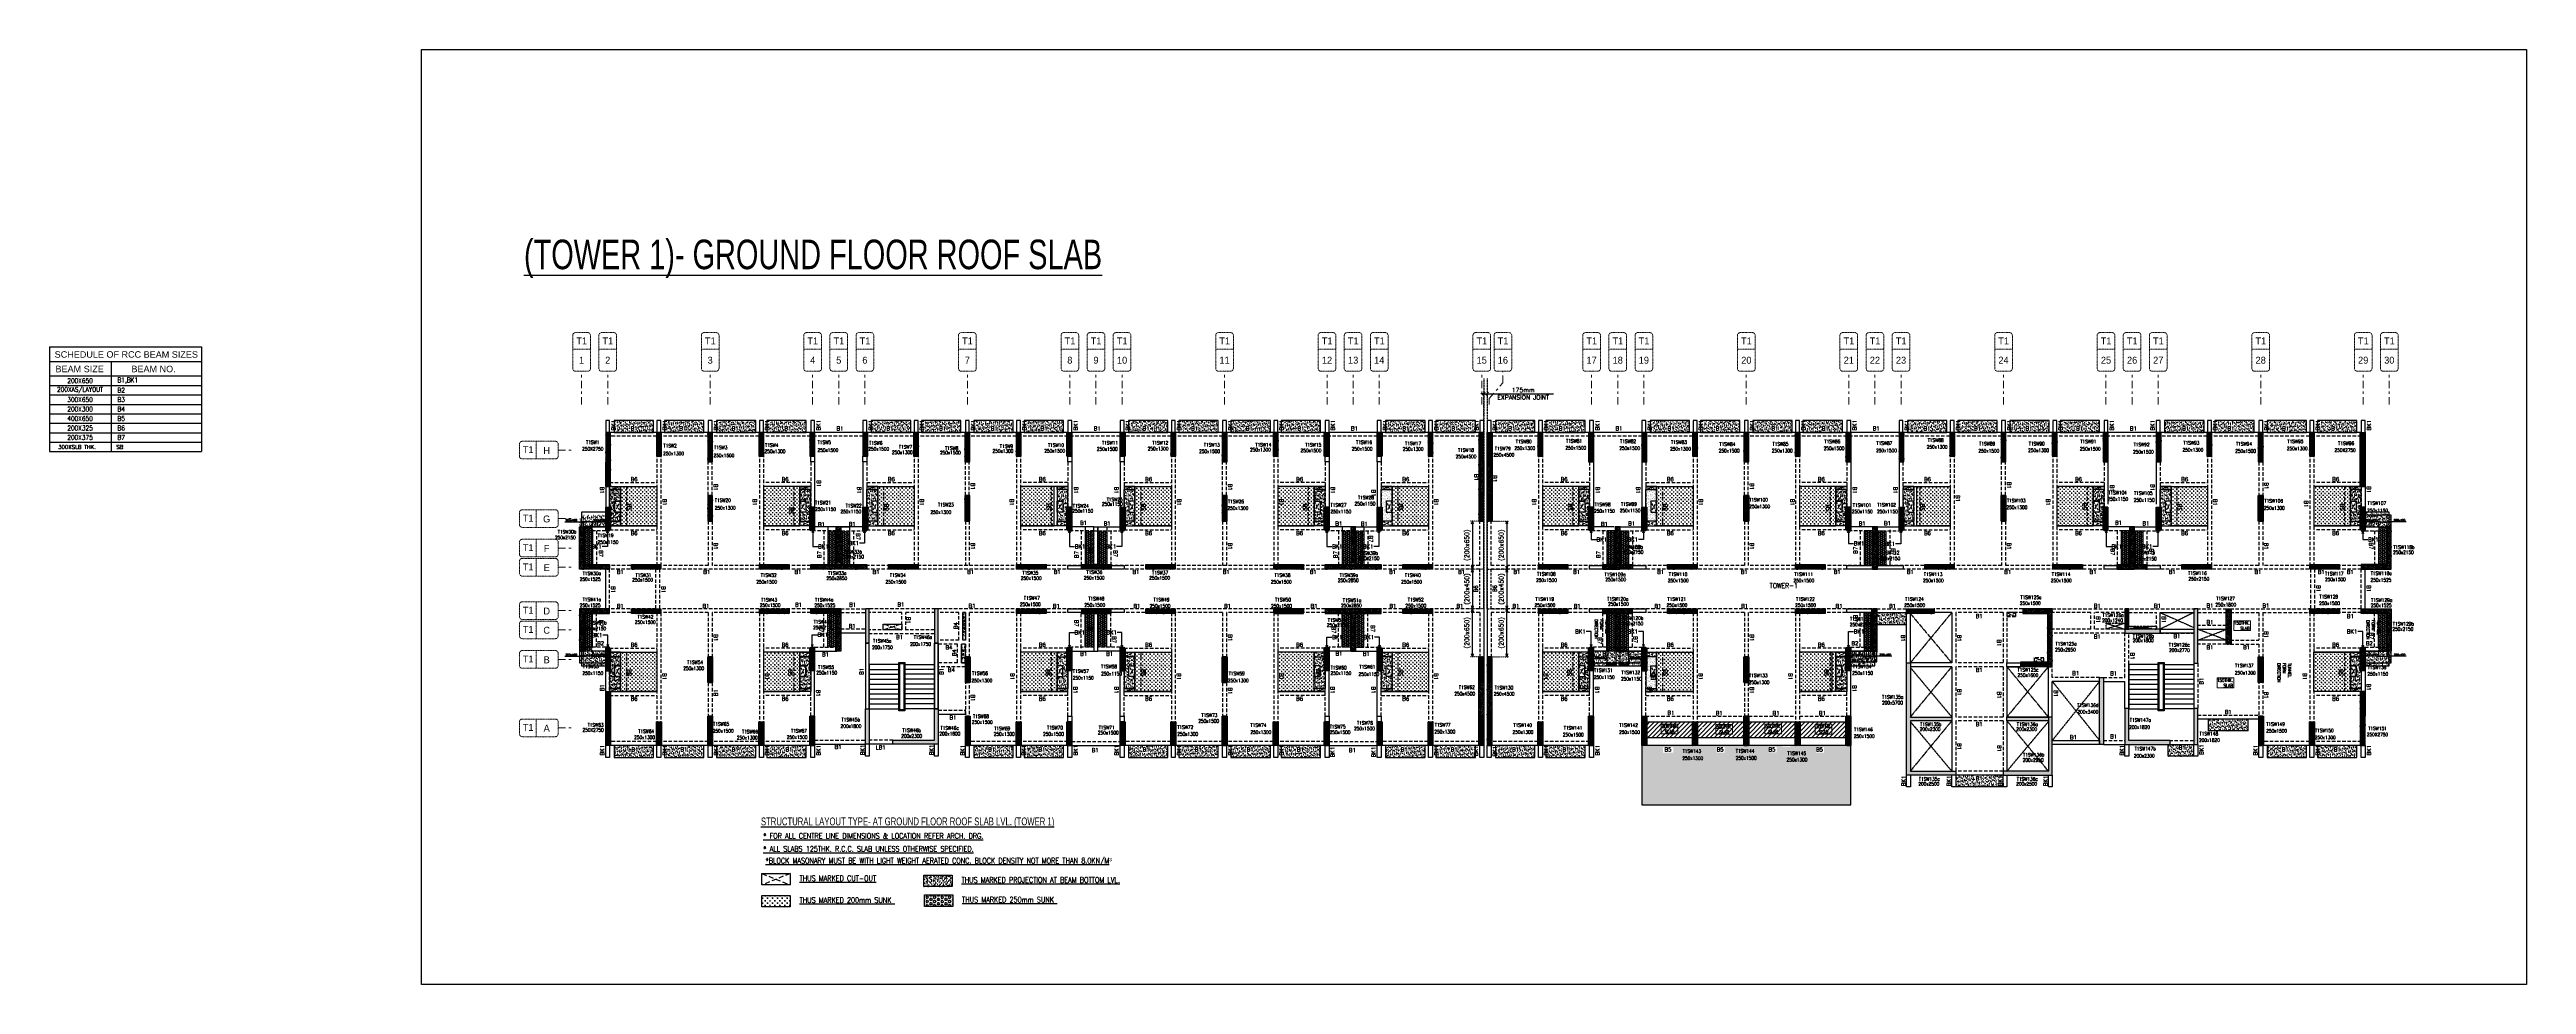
# Model space of a CAD drawing. Header units: millimetres. Extents: x 1078357 to 2594950, y -5122486 to -4636555.
# Drawn here: x 1078357 to 1204038, y -4684019 to -4636555 of the extents above; entities that cross this region are included whole.
import ezdxf
from ezdxf.enums import TextEntityAlignment as Align

# ---------------------------------------------------------------- set-up
doc = ezdxf.new("R2010")
doc.units = ezdxf.units.MM
doc.header["$PDMODE"] = 35
for name, pattern in [('CENTER', [2, 1.25, -0.25, 0.25, -0.25]), ('CONTINOUS', [0]), ('DGN STYLE 7', [8.34, 3.75, -1.67, 1.25, -1.67]), ('DOT', [0.25, 0, -0.25]), ('HIDDEN', [0.375, 0.25, -0.125]), ('New Retail block$0$CONTINOUS', [0])]:
    doc.linetypes.add(name, pattern=pattern)
doc.layers.get('0').update_dxf_attribs({"lineweight": 0})
doc.layers.get('Defpoints').update_dxf_attribs({"lineweight": 0})
for name, color, linetype in [('B-200x325', 201, 'HIDDEN'), ('B-200x400', 44, 'HIDDEN'), ('DROP SLAB', 8, 'Continuous'), ('EXPANSION JOINT', 10, 'HIDDEN'), ('EXPANTION JOINT', 240, 'Continuous'), ('G-ANNO-SCHD', 231, 'Continuous'), ('NON STR. RCC WALL', 6, 'Continuous'), ('S TEXT', 7, 'Continuous'), ('S-BEAM', 3, 'HIDDEN'), ('S-BEAM NO.', 6, 'Continuous'), ('S-COLUM_STOP', 12, 'Continuous'), ('S-COLUMN', 1, 'Continuous'), ('S-COLUMN_START', 4, 'Continuous'), ('S-CUTOUT', 8, 'HIDDEN'), ('S-DIM', 2, 'Continuous'), ('S-LEGEND', 7, 'Continuous'), ('S-SLAB-PROJECTION', 54, 'New Retail block$0$CONTINOUS'), ('S-STAIR', 31, 'Continuous'), ('SLAB FOLD', 8, 'Continuous'), ('TEXT', 7, 'Continuous')]:
    doc.layers.add(name, color=color, linetype=linetype)
for name, color, linetype, lineweight in [('Boundary', 40, 'Continuous', 30), ('COL. NO.', 30, 'Continuous', 25), ('COL. SIZE', 7, 'Continuous', 25), ('DIM', 9, 'Continuous', 25), ('GRID LINE', 8, 'Continuous', 0), ('GRID NO', 8, 'DGN STYLE 7', 13), ('HATCH', 8, 'Continuous', 30), ('Origin', 40, 'Continuous', 30), ('SLAB THK.', 6, 'Continuous', 0)]:
    doc.layers.add(name, color=color, linetype=linetype, lineweight=lineweight)
doc.styles.add('ARIAL', font='arial.ttf')
doc.styles.add('Roman', font='romans')
doc.styles.add('ROMANS', font='romans.shx', dxfattribs={"width": 0.85})
doc.styles.add('SANSSERIF', font='sas_____.pfb')
doc.styles.get("Standard").update_dxf_attribs({"font": 'Adani Regular.ttf', "height": 500})
doc.dimstyles.new('HARESH', dxfattribs={"dimtxt": 150, "dimasz": 75, "dimexe": 0, "dimexo": 0, "dimgap": 25, "dimtad": 1, "dimdec": 0, "dimdsep": 46, "dimtxsty": 'Roman', "dimblk": 'OBLIQUE', "dimcen": 225, "dimdle": 25, "dimclrd": 2, "dimclre": 2, "dimclrt": 7, "dimadec": 8, "dimazin": 1, "dimtfac": 1, "dimtdec": 0, "dimtmove": 0, "dimatfit": 0, "dimfxl": 1, "dimlwd": -1, "dimlwe": -1, "dimarcsym": 0})
pattern_1 = [(37.47015413, (-5089629.34, 23383636.63), (-4.72361136, 146.8264517), [0, -115.824, 0, -129.54, 0, -123.825]), (7.4701541, (-5089629.34, 23383636.63), (134.9689868, 214.9772528), [0, -62.484, 0, -104.394, 0, -40.005]), (327.47015413, (-5089723.07, 23383636.68), (237.29790347, 0.3075449), [0, -38.1, 0, -137.16, 0, -179.07]), (317.4701541, (-5089723.07, 23383636.68), (229.1017424, 66.759465), [0, -19.05, 0, -89.916, 0, -102.87])]
pattern_2 = [(37.4701541, (-1799280.2, 9331579.07), (-4.7236114, 146.8264517), [0, -115.824, 0, -129.54, 0, -123.825]), (7.4701541, (-1799280.2, 9331579.07), (134.9689868, 214.9772528), [0, -62.484, 0, -104.394, 0, -40.005]), (327.4701541, (-1799373.92, 9331579.12), (237.2979035, 0.3075449), [0, -38.1, 0, -137.16, 0, -179.07]), (317.4701541, (-1799373.92, 9331579.12), (229.1017424, 66.759465), [0, -19.05, 0, -89.916, 0, -102.87])]
pattern_3 = [(37.4701541, (-2896504.91, 14015598.26), (-4.72361136, 146.8264517), [0, -115.824, 0, -129.54, 0, -123.825]), (7.4701541, (-2896504.91, 14015598.26), (134.9689868, 214.9772528), [0, -62.484, 0, -104.394, 0, -40.005]), (327.4701541, (-2896598.64, 14015598.31), (237.2979035, 0.3075449), [0, -38.1, 0, -137.16, 0, -179.07]), (317.4701541, (-2896598.64, 14015598.3), (229.1017424, 66.759465), [0, -19.05, 0, -89.916, 0, -102.87])]
pattern_4 = [(45, (903512.16, -4590022.35), (33.67596, 123.478522), [158.75, -31.75, 0, -31.75])]
pattern_5 = [(45, (2042972.35, -9365114.185), (33.67596045, 123.4785217), [158.75, -31.75, 0, -31.75])]
pattern_6 = [(45, (903512.16, -4590022.35), (33.67596, 123.478522), [158.75, -31.75, 0, -31.75])]
pattern_7 = [(45, (903512.135, -4613405.35), (33.67596, 123.478522), [158.75, -31.75, 0, -31.75])]
pattern_8 = [(45, (903512.135, -4613405.35), (33.67596, 123.478522), [158.75, -31.75, 0, -31.75])]
pattern_9 = [(45, (903512.135, -4613405.35), (33.67596, 123.478522), [158.75, -31.75, 0, -31.75])]
pattern_10 = [(45, (903512.135, -4613405.35), (33.67596, 123.478522), [158.75, -31.75, 0, -31.75])]
pattern_11 = [(37.4701541, (-2896504.59, 14015598.24), (-4.72361136, 146.8264517), [0, -115.824, 0, -129.54, 0, -123.825]), (7.4701541, (-2896504.59, 14015598.24), (134.9689868, 214.9772528), [0, -62.484, 0, -104.394, 0, -40.005]), (327.4701541, (-2896598.32, 14015598.29), (237.2979035, 0.3075449), [0, -38.1, 0, -137.16, 0, -179.07]), (317.4701541, (-2896598.32, 14015598.3), (229.1017424, 66.759465), [0, -19.05, 0, -89.916, 0, -102.87])]
pattern_12 = [(180, (1109278.52, -4473986.17), (-7e-15, -54.992613), [31.75, -63.5]), (300, (1109278.52, -4473986.17), (47.625, 27.496307), [31.75, -63.5]), (240, (1109246.77, -4473986.17), (47.625, -27.496307), [31.75, -63.5])]
pattern_13 = [(180.03079016, (-2157838.37, 9381715.23), (-95.1987999, -95.3011726), [47.625, -142.875]), (270.03079016, (-2157862.2, 9381739.03), (95.3011726, -95.1987999), [47.625, -142.875])]
pattern_14 = [(180.03079016, (-3255063.09, 14065734.42), (-95.1987999, -95.3011726), [47.625, -142.875]), (270.03079016, (-3255086.91, 14065758.22), (95.3011726, -95.1987999), [47.625, -142.875])]
pattern_15 = [(180, (-1085170.91, 4894052.203), (-7e-15, -54.99261315), [31.75, -63.5]), (300, (-1085170.91, 4894052.203), (47.625, 27.49630658), [31.75, -63.5]), (240, (-1085202.66, 4894052.203), (47.625, -27.49630658), [31.75, -63.5])]
pattern_16 = [(37.47015413, (-3915054.63, 18699617.45), (-4.72361136, 146.8264517), [0, -115.824, 0, -129.54, 0, -123.825]), (7.4701541, (-3915054.63, 18699617.45), (134.9689868, 214.9772528), [0, -62.484, 0, -104.394, 0, -40.005]), (327.4701541, (-3915148.35, 18699617.5), (237.2979035, 0.3075449), [0, -38.1, 0, -137.16, 0, -179.07]), (317.4701541, (-3915148.35, 18699617.5), (229.1017424, 66.759465), [0, -19.05, 0, -89.916, 0, -102.87])]
pattern_17 = [(180, (12053.804, 210033.016), (-7e-15, -54.99261315), [31.75, -63.5]), (300, (12053.804, 210033.016), (47.625, 27.4963066), [31.75, -63.5]), (240, (12022.054, 210033.016), (47.625, -27.4963066), [31.75, -63.5])]
pattern_18 = [(37.47015413, (-5062315.49, 23607584.36), (-4.72361136, 146.8264517), [0, -115.824, 0, -129.54, 0, -123.825]), (7.4701541, (-5062315.5, 23607584.36), (134.9689868, 214.9772528), [0, -62.484, 0, -104.394, 0, -40.005]), (327.47015413, (-5062409.22, 23607584.4), (237.29790347, 0.3075449), [0, -38.1, 0, -137.16, 0, -179.07]), (317.4701541, (-5062409.22, 23607584.4), (229.1017424, 66.759465), [0, -19.05, 0, -89.916, 0, -102.87])]
pattern_19 = [(37.47015413, (-5062314.72, 23607584.28), (-4.72361136, 146.8264517), [0, -115.824, 0, -129.54, 0, -123.825]), (7.4701541, (-5062314.72, 23607584.28), (134.9689868, 214.9772528), [0, -62.484, 0, -104.394, 0, -40.005]), (327.47015413, (-5062408.44, 23607584.33), (237.29790347, 0.3075449), [0, -38.1, 0, -137.16, 0, -179.07]), (317.4701541, (-5062408.44, 23607584.33), (229.1017424, 66.759465), [0, -19.05, 0, -89.916, 0, -102.87])]

# ---------------------------------------------------------------- blocks, each defined once
blk = doc.blocks.new('_Oblique')
at = {"color": 0, "linetype": 'ByBlock', "lineweight": -2}
blk.add_line((-0.5, -0.5), (0.5, 0.5), dxfattribs=at)
blk = doc.blocks.new('*D1445')
at = {"layer": 'Defpoints', "color": 0, "linetype": 'CONTINOUS', "ltscale": 0.5, "transparency": 16777216}
for p in [(1151303, -4653978, 3), (1151303, -4654028), (1151128, -4655991, 0)]:
    blk.add_point(p, dxfattribs=at)
at = {"layer": 'EXPANTION JOINT', "color": 2, "linetype": 'DOT', "ltscale": 0.5, "transparency": 16777216}
for p, q in [((1151128, -4655991), (1151128, -4653928)), ((1151303, -4653978), (1151303, -4654128))]:
    blk.add_line(p, q, dxfattribs=at)
at = {"layer": 'EXPANTION JOINT', "color": 2, "linetype": 'CONTINOUS', "ltscale": 0.5, "transparency": 16777216}
for p, q in [((1151128, -4654028), (1150978, -4654028)), ((1151128, -4654028), (1151303, -4654028)), ((1151303, -4654028), (1154668, -4654028))]:
    blk.add_line(p, q, dxfattribs=at)
at = {"layer": 'EXPANTION JOINT', "color": 2, "linetype": 'CONTINOUS', "ltscale": 0.5, "transparency": 16777216, "xscale": 150, "yscale": 150, "zscale": 150}
blk.add_blockref('_Oblique', (1151128, -4654028), dxfattribs=at)
at = {"layer": 'EXPANTION JOINT', "color": 2, "linetype": 'CONTINOUS', "ltscale": 0.5, "transparency": 16777216, "xscale": 150, "yscale": 150, "zscale": 150, "rotation": 180}
blk.add_blockref('_Oblique', (1151303, -4654028), dxfattribs=at)
at = {"layer": 'EXPANTION JOINT', "color": 7, "linetype": 'CONTINOUS', "ltscale": 0.5, "transparency": 16777216, "char_height": 225, "attachment_point": 5, "style": 'Roman'}
for s, insert in [('175mm', (1153135, -4653840)), ('EXPANSION JOINT ', (1153135, -4654215))]:
    blk.add_mtext(s, dxfattribs=dict(at, insert=insert))
blk = doc.blocks.new('*D1446')
at = {"layer": 'Defpoints', "color": 0, "linetype": 'CONTINOUS', "ltscale": 0.5, "transparency": 16777216}
for p in [(1151303, -4653978, 3), (1151303, -4654028), (1151128, -4655991, 0)]:
    blk.add_point(p, dxfattribs=at)
at = {"layer": 'EXPANTION JOINT', "color": 2, "linetype": 'DOT', "ltscale": 0.5, "transparency": 16777216}
for p, q in [((1151128, -4655991), (1151128, -4653928)), ((1151303, -4653978), (1151303, -4654128))]:
    blk.add_line(p, q, dxfattribs=at)
at = {"layer": 'EXPANTION JOINT', "color": 2, "linetype": 'CONTINOUS', "ltscale": 0.5, "transparency": 16777216}
for p, q in [((1151128, -4654028), (1150978, -4654028)), ((1151128, -4654028), (1151303, -4654028)), ((1151303, -4654028), (1154668, -4654028))]:
    blk.add_line(p, q, dxfattribs=at)
at = {"layer": 'EXPANTION JOINT', "color": 2, "linetype": 'CONTINOUS', "ltscale": 0.5, "transparency": 16777216, "xscale": 150, "yscale": 150, "zscale": 150}
blk.add_blockref('_Oblique', (1151128, -4654028), dxfattribs=at)
at = {"layer": 'EXPANTION JOINT', "color": 2, "linetype": 'CONTINOUS', "ltscale": 0.5, "transparency": 16777216, "xscale": 150, "yscale": 150, "zscale": 150, "rotation": 180}
blk.add_blockref('_Oblique', (1151303, -4654028), dxfattribs=at)
at = {"layer": 'EXPANTION JOINT', "color": 7, "linetype": 'CONTINOUS', "ltscale": 0.5, "transparency": 16777216, "char_height": 225, "attachment_point": 5, "style": 'Roman'}
for s, insert in [('175mm', (1153135, -4653840)), ('EXPANSION JOINT ', (1153135, -4654215))]:
    blk.add_mtext(s, dxfattribs=dict(at, insert=insert))
blk = doc.blocks.new('_Open30')
at = {"color": 0, "linetype": 'ByBlock', "lineweight": -2}
for p, q in [((-1, 0.27), (0, 0)), ((0, 0), (-1, -0.27)), ((0, 0), (-1, 0))]:
    blk.add_line(p, q, dxfattribs=at)
blk = doc.blocks.new('*D1599')
at = {"layer": 'Defpoints', "color": 0, "linetype": 'CONTINOUS', "ltscale": 0.5, "transparency": 16777216}
for p in [(1151128, -4660491, 0), (1150554, -4662941), (1151128, -4662941, 0)]:
    blk.add_point(p, dxfattribs=at)
at = {"layer": 'S-DIM', "color": 2, "linetype": 'DOT', "ltscale": 0.5, "transparency": 16777216}
for p, q in [((1151128, -4660491), (1150454, -4660491)), ((1151128, -4662941), (1150454, -4662941))]:
    blk.add_line(p, q, dxfattribs=at)
at = {"layer": 'S-DIM', "color": 2, "linetype": 'CONTINOUS', "ltscale": 0.5, "transparency": 16777216}
blk.add_line((1150554, -4660641), (1150554, -4662791), dxfattribs=at)
at = {"layer": 'S-DIM', "color": 2, "linetype": 'CONTINOUS', "ltscale": 0.5, "transparency": 16777216, "xscale": 150, "yscale": 150, "zscale": 150}
for p, rotation in [((1150554, -4660491), 90), ((1150554, -4662941), 270)]:
    blk.add_blockref('_Open30', p, dxfattribs=dict(at, rotation=rotation))
at = {"layer": 'S-DIM', "color": 7, "linetype": 'CONTINOUS', "ltscale": 0.5, "transparency": 16777216, "insert": (1150308, -4661716), "char_height": 225, "attachment_point": 5, "rotation": 90, "style": 'Roman'}
blk.add_mtext('(200x650)', dxfattribs=at)
blk = doc.blocks.new('*D1600')
at = {"layer": 'Defpoints', "color": 0, "linetype": 'CONTINOUS', "ltscale": 0.5, "transparency": 16777216}
for p in [(1150554, -4664941), (1151128, -4664941, 0), (1151128, -4667391, 0)]:
    blk.add_point(p, dxfattribs=at)
at = {"layer": 'S-DIM', "color": 2, "linetype": 'DOT', "ltscale": 0.5, "transparency": 16777216}
for p, q in [((1151128, -4664941), (1150454, -4664941)), ((1151128, -4667391), (1150454, -4667391))]:
    blk.add_line(p, q, dxfattribs=at)
at = {"layer": 'S-DIM', "color": 2, "linetype": 'CONTINOUS', "ltscale": 0.5, "transparency": 16777216}
blk.add_line((1150554, -4667241), (1150554, -4665091), dxfattribs=at)
at = {"layer": 'S-DIM', "color": 2, "linetype": 'CONTINOUS', "ltscale": 0.5, "transparency": 16777216, "xscale": 150, "yscale": 150, "zscale": 150}
for p, rotation in [((1150554, -4664941), 90), ((1150554, -4667391), 270)]:
    blk.add_blockref('_Open30', p, dxfattribs=dict(at, rotation=rotation))
at = {"layer": 'S-DIM', "color": 7, "linetype": 'CONTINOUS', "ltscale": 0.5, "transparency": 16777216, "insert": (1150308, -4666166), "char_height": 225, "attachment_point": 5, "rotation": 90, "style": 'Roman'}
blk.add_mtext('(200x650)', dxfattribs=at)
blk = doc.blocks.new('*D1601')
at = {"layer": 'Defpoints', "color": 0, "linetype": 'CONTINOUS', "ltscale": 0.5, "transparency": 16777216}
for p in [(1151128, -4662941, 0), (1150554, -4664941), (1151128, -4664941, 0)]:
    blk.add_point(p, dxfattribs=at)
at = {"layer": 'S-DIM', "color": 2, "linetype": 'DOT', "ltscale": 0.5, "transparency": 16777216}
for p, q in [((1151128, -4662941), (1150454, -4662941)), ((1151128, -4664941), (1150454, -4664941))]:
    blk.add_line(p, q, dxfattribs=at)
at = {"layer": 'S-DIM', "color": 2, "linetype": 'CONTINOUS', "ltscale": 0.5, "transparency": 16777216}
blk.add_line((1150554, -4663091), (1150554, -4664791), dxfattribs=at)
at = {"layer": 'S-DIM', "color": 2, "linetype": 'CONTINOUS', "ltscale": 0.5, "transparency": 16777216, "xscale": 150, "yscale": 150, "zscale": 150}
for p, rotation in [((1150554, -4662941), 90), ((1150554, -4664941), 270)]:
    blk.add_blockref('_Open30', p, dxfattribs=dict(at, rotation=rotation))
at = {"layer": 'S-DIM', "color": 7, "linetype": 'CONTINOUS', "ltscale": 0.5, "transparency": 16777216, "insert": (1150308, -4663941), "char_height": 225, "attachment_point": 5, "rotation": 90, "style": 'Roman'}
blk.add_mtext('(200x450)', dxfattribs=at)
blk = doc.blocks.new('*D1602')
at = {"layer": 'Defpoints', "color": 0, "linetype": 'CONTINOUS', "ltscale": 0.5, "transparency": 16777216}
for p in [(1151303, -4660491, 0), (1151303, -4662941, 0), (1152300, -4662941)]:
    blk.add_point(p, dxfattribs=at)
at = {"layer": 'S-DIM', "color": 2, "linetype": 'DOT', "ltscale": 0.5, "transparency": 16777216}
for p, q in [((1151303, -4660491), (1152400, -4660491)), ((1151303, -4662941), (1152400, -4662941))]:
    blk.add_line(p, q, dxfattribs=at)
at = {"layer": 'S-DIM', "color": 2, "linetype": 'CONTINOUS', "ltscale": 0.5, "transparency": 16777216}
blk.add_line((1152300, -4660641), (1152300, -4662791), dxfattribs=at)
at = {"layer": 'S-DIM', "color": 2, "linetype": 'CONTINOUS', "ltscale": 0.5, "transparency": 16777216, "xscale": 150, "yscale": 150, "zscale": 150}
for p, rotation in [((1152300, -4660491), 90), ((1152300, -4662941), 270)]:
    blk.add_blockref('_Open30', p, dxfattribs=dict(at, rotation=rotation))
at = {"layer": 'S-DIM', "color": 7, "linetype": 'CONTINOUS', "ltscale": 0.5, "transparency": 16777216, "insert": (1152054, -4661716), "char_height": 225, "attachment_point": 5, "rotation": 90, "style": 'Roman'}
blk.add_mtext('(200x650)', dxfattribs=at)
blk = doc.blocks.new('*D1603')
at = {"layer": 'Defpoints', "color": 0, "linetype": 'CONTINOUS', "ltscale": 0.5, "transparency": 16777216}
for p in [(1151303, -4664941, 0), (1152300, -4664941), (1151303, -4667391, 0)]:
    blk.add_point(p, dxfattribs=at)
at = {"layer": 'S-DIM', "color": 2, "linetype": 'DOT', "ltscale": 0.5, "transparency": 16777216}
for p, q in [((1151303, -4664941), (1152400, -4664941)), ((1151303, -4667391), (1152400, -4667391))]:
    blk.add_line(p, q, dxfattribs=at)
at = {"layer": 'S-DIM', "color": 2, "linetype": 'CONTINOUS', "ltscale": 0.5, "transparency": 16777216}
blk.add_line((1152300, -4667241), (1152300, -4665091), dxfattribs=at)
at = {"layer": 'S-DIM', "color": 2, "linetype": 'CONTINOUS', "ltscale": 0.5, "transparency": 16777216, "xscale": 150, "yscale": 150, "zscale": 150}
for p, rotation in [((1152300, -4664941), 90), ((1152300, -4667391), 270)]:
    blk.add_blockref('_Open30', p, dxfattribs=dict(at, rotation=rotation))
at = {"layer": 'S-DIM', "color": 7, "linetype": 'CONTINOUS', "ltscale": 0.5, "transparency": 16777216, "insert": (1152054, -4666166), "char_height": 225, "attachment_point": 5, "rotation": 90, "style": 'Roman'}
blk.add_mtext('(200x650)', dxfattribs=at)
blk = doc.blocks.new('*D1604')
at = {"layer": 'Defpoints', "color": 0, "linetype": 'CONTINOUS', "ltscale": 0.5, "transparency": 16777216}
for p in [(1151303, -4662941, 0), (1151303, -4664941, 0), (1152300, -4664941)]:
    blk.add_point(p, dxfattribs=at)
at = {"layer": 'S-DIM', "color": 2, "linetype": 'DOT', "ltscale": 0.5, "transparency": 16777216}
for p, q in [((1151303, -4662941), (1152400, -4662941)), ((1151303, -4664941), (1152400, -4664941))]:
    blk.add_line(p, q, dxfattribs=at)
at = {"layer": 'S-DIM', "color": 2, "linetype": 'CONTINOUS', "ltscale": 0.5, "transparency": 16777216}
blk.add_line((1152300, -4663091), (1152300, -4664791), dxfattribs=at)
at = {"layer": 'S-DIM', "color": 2, "linetype": 'CONTINOUS', "ltscale": 0.5, "transparency": 16777216, "xscale": 150, "yscale": 150, "zscale": 150}
for p, rotation in [((1152300, -4662941), 90), ((1152300, -4664941), 270)]:
    blk.add_blockref('_Open30', p, dxfattribs=dict(at, rotation=rotation))
at = {"layer": 'S-DIM', "color": 7, "linetype": 'CONTINOUS', "ltscale": 0.5, "transparency": 16777216, "insert": (1152054, -4663941), "char_height": 225, "attachment_point": 5, "rotation": 90, "style": 'Roman'}
blk.add_mtext('(200x450)', dxfattribs=at)
blk = doc.blocks.new('*D1383')
at = {"layer": 'Defpoints', "color": 0, "ltscale": 700, "transparency": 16777216}
for p in [(1105454, -4660525), (1105454, -4660791, 0), (1105904, -4660791, 0)]:
    blk.add_point(p, dxfattribs=at)
at = {"layer": 'DIM', "color": 2, "ltscale": 700, "transparency": 16777216}
for p, q in [((1104497, -4660525), (1105454, -4660525)), ((1105454, -4660525), (1105379, -4660525)), ((1105454, -4660791), (1105454, -4660525)), ((1105904, -4660525), (1105454, -4660525)), ((1105904, -4660525), (1105454, -4660525)), ((1105904, -4660791), (1105904, -4660525)), ((1105904, -4660525), (1105979, -4660525))]:
    blk.add_line(p, q, dxfattribs=at)
at = {"layer": 'DIM', "color": 2, "ltscale": 700, "transparency": 16777216, "xscale": 75, "yscale": 75, "zscale": 75}
blk.add_blockref('_Oblique', (1105454, -4660525), dxfattribs=at)
at = {"layer": 'DIM', "color": 2, "ltscale": 700, "transparency": 16777216, "xscale": 75, "yscale": 75, "zscale": 75, "rotation": 180}
blk.add_blockref('_Oblique', (1105904, -4660525), dxfattribs=at)
at = {"layer": 'DIM', "color": 7, "ltscale": 700, "transparency": 16777216, "insert": (1104834, -4660450), "char_height": 150, "attachment_point": 5, "style": 'Roman'}
blk.add_mtext('{\\H0.666667x;200x400}', dxfattribs=at)
blk = doc.blocks.new('*D1384')
at = {"layer": 'Defpoints', "color": 0, "ltscale": 700, "transparency": 16777216}
for p in [(1105904, -4660791), (1106579, -4660525), (1106579, -4660791, 0)]:
    blk.add_point(p, dxfattribs=at)
at = {"layer": 'DIM', "color": 2, "ltscale": 700, "transparency": 16777216}
for p, q in [((1105879, -4660525), (1106604, -4660525)), ((1105904, -4660791), (1105904, -4660525)), ((1106579, -4660791), (1106579, -4660525))]:
    blk.add_line(p, q, dxfattribs=at)
at = {"layer": 'DIM', "color": 2, "ltscale": 700, "transparency": 16777216, "xscale": 75, "yscale": 75, "zscale": 75, "rotation": 180}
blk.add_blockref('_Oblique', (1105904, -4660525), dxfattribs=at)
at = {"layer": 'DIM', "color": 2, "ltscale": 700, "transparency": 16777216, "xscale": 75, "yscale": 75, "zscale": 75}
blk.add_blockref('_Oblique', (1106579, -4660525), dxfattribs=at)
at = {"layer": 'DIM', "color": 7, "ltscale": 700, "transparency": 16777216, "insert": (1106241, -4660450), "char_height": 150, "attachment_point": 5, "style": 'Roman'}
blk.add_mtext('{\\H0.666667x;200x650}', dxfattribs=at)
blk = doc.blocks.new('*D1385')
at = {"layer": 'Defpoints', "color": 0, "ltscale": 700, "transparency": 16777216}
for p in [(1196528, -4660791, 0), (1196978, -4660525), (1196978, -4660791, 0)]:
    blk.add_point(p, dxfattribs=at)
at = {"layer": 'DIM', "color": 2, "ltscale": 700, "transparency": 16777216}
for p, q in [((1196528, -4660525), (1196453, -4660525)), ((1196528, -4660791), (1196528, -4660525)), ((1196528, -4660525), (1196978, -4660525)), ((1196528, -4660525), (1196978, -4660525)), ((1196978, -4660791), (1196978, -4660525)), ((1196978, -4660525), (1197053, -4660525)), ((1197934, -4660525), (1196978, -4660525))]:
    blk.add_line(p, q, dxfattribs=at)
at = {"layer": 'DIM', "color": 2, "ltscale": 700, "transparency": 16777216, "xscale": 75, "yscale": 75, "zscale": 75}
blk.add_blockref('_Oblique', (1196528, -4660525), dxfattribs=at)
at = {"layer": 'DIM', "color": 2, "ltscale": 700, "transparency": 16777216, "xscale": 75, "yscale": 75, "zscale": 75, "rotation": 180}
blk.add_blockref('_Oblique', (1196978, -4660525), dxfattribs=at)
at = {"layer": 'DIM', "color": 7, "ltscale": 700, "transparency": 16777216, "insert": (1197597, -4660450), "char_height": 150, "attachment_point": 5, "style": 'Roman'}
blk.add_mtext('{\\H0.666667x;200x400}', dxfattribs=at)
blk = doc.blocks.new('*D1386')
at = {"layer": 'Defpoints', "color": 0, "ltscale": 700, "transparency": 16777216}
for p in [(1195853, -4660525), (1195853, -4660791, 0), (1196528, -4660791)]:
    blk.add_point(p, dxfattribs=at)
at = {"layer": 'DIM', "color": 2, "ltscale": 700, "transparency": 16777216}
for p, q in [((1196553, -4660525), (1195828, -4660525)), ((1195853, -4660791), (1195853, -4660525)), ((1196528, -4660791), (1196528, -4660525))]:
    blk.add_line(p, q, dxfattribs=at)
at = {"layer": 'DIM', "color": 2, "ltscale": 700, "transparency": 16777216, "xscale": 75, "yscale": 75, "zscale": 75, "rotation": 180}
blk.add_blockref('_Oblique', (1195853, -4660525), dxfattribs=at)
at = {"layer": 'DIM', "color": 2, "ltscale": 700, "transparency": 16777216, "xscale": 75, "yscale": 75, "zscale": 75}
blk.add_blockref('_Oblique', (1196528, -4660525), dxfattribs=at)
at = {"layer": 'DIM', "color": 7, "ltscale": 700, "transparency": 16777216, "insert": (1196191, -4660450), "char_height": 150, "attachment_point": 5, "style": 'Roman'}
blk.add_mtext('{\\H0.666667x;200x650}', dxfattribs=at)
blk = doc.blocks.new('*D1387')
at = {"layer": 'Defpoints', "color": 0, "ltscale": 700, "transparency": 16777216}
for p in [(1105454, -4667091, 0), (1105454, -4667357), (1105904, -4667091, 0)]:
    blk.add_point(p, dxfattribs=at)
at = {"layer": 'DIM', "color": 2, "ltscale": 700, "transparency": 16777216}
for p, q in [((1104497, -4667357), (1105454, -4667357)), ((1105454, -4667357), (1105379, -4667357)), ((1105454, -4667091), (1105454, -4667357)), ((1105904, -4667357), (1105454, -4667357)), ((1105904, -4667357), (1105454, -4667357)), ((1105904, -4667091), (1105904, -4667357)), ((1105904, -4667357), (1105979, -4667357))]:
    blk.add_line(p, q, dxfattribs=at)
at = {"layer": 'DIM', "color": 2, "ltscale": 700, "transparency": 16777216, "xscale": 75, "yscale": 75, "zscale": 75}
blk.add_blockref('_Oblique', (1105454, -4667357), dxfattribs=at)
at = {"layer": 'DIM', "color": 2, "ltscale": 700, "transparency": 16777216, "xscale": 75, "yscale": 75, "zscale": 75, "rotation": 180}
blk.add_blockref('_Oblique', (1105904, -4667357), dxfattribs=at)
at = {"layer": 'DIM', "color": 7, "ltscale": 700, "transparency": 16777216, "insert": (1104834, -4667282), "char_height": 150, "attachment_point": 5, "style": 'Roman'}
blk.add_mtext('{\\H0.666667x;200x400}', dxfattribs=at)
blk = doc.blocks.new('*D1388')
at = {"layer": 'Defpoints', "color": 0, "ltscale": 700, "transparency": 16777216}
for p in [(1105904, -4667091), (1106579, -4667091, 0), (1106579, -4667357)]:
    blk.add_point(p, dxfattribs=at)
at = {"layer": 'DIM', "color": 2, "ltscale": 700, "transparency": 16777216}
for p, q in [((1105879, -4667357), (1106604, -4667357)), ((1105904, -4667091), (1105904, -4667357)), ((1106579, -4667091), (1106579, -4667357))]:
    blk.add_line(p, q, dxfattribs=at)
at = {"layer": 'DIM', "color": 2, "ltscale": 700, "transparency": 16777216, "xscale": 75, "yscale": 75, "zscale": 75, "rotation": 180}
blk.add_blockref('_Oblique', (1105904, -4667357), dxfattribs=at)
at = {"layer": 'DIM', "color": 2, "ltscale": 700, "transparency": 16777216, "xscale": 75, "yscale": 75, "zscale": 75}
blk.add_blockref('_Oblique', (1106579, -4667357), dxfattribs=at)
at = {"layer": 'DIM', "color": 7, "ltscale": 700, "transparency": 16777216, "insert": (1106241, -4667282), "char_height": 150, "attachment_point": 5, "style": 'Roman'}
blk.add_mtext('{\\H0.666667x;200x650}', dxfattribs=at)
blk = doc.blocks.new('*D1389')
at = {"layer": 'Defpoints', "color": 0, "ltscale": 700, "transparency": 16777216}
for p in [(1157378, -4667092, 0), (1157378, -4667787), (1157828, -4667092, 0)]:
    blk.add_point(p, dxfattribs=at)
at = {"layer": 'DIM', "color": 2, "ltscale": 700, "transparency": 16777216}
for p, q in [((1157853, -4667787), (1157353, -4667787)), ((1157378, -4667092), (1157378, -4667787)), ((1157828, -4667092), (1157828, -4667787))]:
    blk.add_line(p, q, dxfattribs=at)
at = {"layer": 'DIM', "color": 2, "ltscale": 700, "transparency": 16777216, "xscale": 75, "yscale": 75, "zscale": 75, "rotation": 180}
blk.add_blockref('_Oblique', (1157378, -4667787), dxfattribs=at)
at = {"layer": 'DIM', "color": 2, "ltscale": 700, "transparency": 16777216, "xscale": 75, "yscale": 75, "zscale": 75}
blk.add_blockref('_Oblique', (1157828, -4667787), dxfattribs=at)
at = {"layer": 'DIM', "color": 7, "ltscale": 700, "transparency": 16777216, "insert": (1157603, -4667712), "char_height": 150, "attachment_point": 5, "style": 'Roman'}
blk.add_mtext('{\\H0.666667x;200x400}', dxfattribs=at)
blk = doc.blocks.new('*D1390')
at = {"layer": 'Defpoints', "color": 0, "ltscale": 700, "transparency": 16777216}
for p in [(1156703, -4667092, 0), (1156703, -4667494), (1157378, -4667092, 0)]:
    blk.add_point(p, dxfattribs=at)
at = {"layer": 'DIM', "color": 2, "ltscale": 700, "transparency": 16777216}
for p, q in [((1157403, -4667494), (1156678, -4667494)), ((1156703, -4667092), (1156703, -4667494)), ((1157378, -4667092), (1157378, -4667494))]:
    blk.add_line(p, q, dxfattribs=at)
at = {"layer": 'DIM', "color": 2, "ltscale": 700, "transparency": 16777216, "xscale": 75, "yscale": 75, "zscale": 75, "rotation": 180}
blk.add_blockref('_Oblique', (1156703, -4667494), dxfattribs=at)
at = {"layer": 'DIM', "color": 2, "ltscale": 700, "transparency": 16777216, "xscale": 75, "yscale": 75, "zscale": 75}
blk.add_blockref('_Oblique', (1157378, -4667494), dxfattribs=at)
at = {"layer": 'DIM', "color": 7, "ltscale": 700, "transparency": 16777216, "insert": (1157041, -4667419), "char_height": 150, "attachment_point": 5, "style": 'Roman'}
blk.add_mtext('{\\H0.666667x;200x650}', dxfattribs=at)
blk = doc.blocks.new('*D1391')
at = {"layer": 'Defpoints', "color": 0, "ltscale": 700, "transparency": 16777216}
for p in [(1158028, -4667092, 0), (1158478, -4667092, 0), (1158478, -4667768)]:
    blk.add_point(p, dxfattribs=at)
at = {"layer": 'DIM', "color": 2, "ltscale": 700, "transparency": 16777216}
for p, q in [((1158003, -4667768), (1158503, -4667768)), ((1158028, -4667092), (1158028, -4667768)), ((1158478, -4667092), (1158478, -4667768))]:
    blk.add_line(p, q, dxfattribs=at)
at = {"layer": 'DIM', "color": 2, "ltscale": 700, "transparency": 16777216, "xscale": 75, "yscale": 75, "zscale": 75, "rotation": 180}
blk.add_blockref('_Oblique', (1158028, -4667768), dxfattribs=at)
at = {"layer": 'DIM', "color": 2, "ltscale": 700, "transparency": 16777216, "xscale": 75, "yscale": 75, "zscale": 75}
blk.add_blockref('_Oblique', (1158478, -4667768), dxfattribs=at)
at = {"layer": 'DIM', "color": 7, "ltscale": 700, "transparency": 16777216, "insert": (1158253, -4667693), "char_height": 150, "attachment_point": 5, "style": 'Roman'}
blk.add_mtext('{\\H0.666667x;200x400}', dxfattribs=at)
blk = doc.blocks.new('*D1392')
at = {"layer": 'Defpoints', "color": 0, "ltscale": 700, "transparency": 16777216}
for p in [(1158478, -4667092, 0), (1159153, -4667092, 0), (1159153, -4667492)]:
    blk.add_point(p, dxfattribs=at)
at = {"layer": 'DIM', "color": 2, "ltscale": 700, "transparency": 16777216}
for p, q in [((1158453, -4667492), (1159178, -4667492)), ((1158478, -4667092), (1158478, -4667492)), ((1159153, -4667092), (1159153, -4667492))]:
    blk.add_line(p, q, dxfattribs=at)
at = {"layer": 'DIM', "color": 2, "ltscale": 700, "transparency": 16777216, "xscale": 75, "yscale": 75, "zscale": 75, "rotation": 180}
blk.add_blockref('_Oblique', (1158478, -4667492), dxfattribs=at)
at = {"layer": 'DIM', "color": 2, "ltscale": 700, "transparency": 16777216, "xscale": 75, "yscale": 75, "zscale": 75}
blk.add_blockref('_Oblique', (1159153, -4667492), dxfattribs=at)
at = {"layer": 'DIM', "color": 7, "ltscale": 700, "transparency": 16777216, "insert": (1158816, -4667417), "char_height": 150, "attachment_point": 5, "style": 'Roman'}
blk.add_mtext('{\\H0.666667x;200x650}', dxfattribs=at)
blk = doc.blocks.new('*D1393')
at = {"layer": 'Defpoints', "color": 0, "ltscale": 700, "transparency": 16777216}
for p in [(1196528, -4667091, 0), (1196978, -4667091, 0), (1196978, -4667357)]:
    blk.add_point(p, dxfattribs=at)
at = {"layer": 'DIM', "color": 2, "ltscale": 700, "transparency": 16777216}
for p, q in [((1196528, -4667357), (1196453, -4667357)), ((1196528, -4667091), (1196528, -4667357)), ((1196528, -4667357), (1196978, -4667357)), ((1196528, -4667357), (1196978, -4667357)), ((1196978, -4667091), (1196978, -4667357)), ((1196978, -4667357), (1197053, -4667357)), ((1197934, -4667357), (1196978, -4667357))]:
    blk.add_line(p, q, dxfattribs=at)
at = {"layer": 'DIM', "color": 2, "ltscale": 700, "transparency": 16777216, "xscale": 75, "yscale": 75, "zscale": 75}
blk.add_blockref('_Oblique', (1196528, -4667357), dxfattribs=at)
at = {"layer": 'DIM', "color": 2, "ltscale": 700, "transparency": 16777216, "xscale": 75, "yscale": 75, "zscale": 75, "rotation": 180}
blk.add_blockref('_Oblique', (1196978, -4667357), dxfattribs=at)
at = {"layer": 'DIM', "color": 7, "ltscale": 700, "transparency": 16777216, "insert": (1197598, -4667282), "char_height": 150, "attachment_point": 5, "style": 'Roman'}
blk.add_mtext('{\\H0.666667x;200x400}', dxfattribs=at)
blk = doc.blocks.new('*D1394')
at = {"layer": 'Defpoints', "color": 0, "ltscale": 700, "transparency": 16777216}
for p in [(1195853, -4667091, 0), (1195853, -4667357), (1196528, -4667091)]:
    blk.add_point(p, dxfattribs=at)
at = {"layer": 'DIM', "color": 2, "ltscale": 700, "transparency": 16777216}
for p, q in [((1196553, -4667357), (1195828, -4667357)), ((1195853, -4667091), (1195853, -4667357)), ((1196528, -4667091), (1196528, -4667357))]:
    blk.add_line(p, q, dxfattribs=at)
at = {"layer": 'DIM', "color": 2, "ltscale": 700, "transparency": 16777216, "xscale": 75, "yscale": 75, "zscale": 75, "rotation": 180}
blk.add_blockref('_Oblique', (1195853, -4667357), dxfattribs=at)
at = {"layer": 'DIM', "color": 2, "ltscale": 700, "transparency": 16777216, "xscale": 75, "yscale": 75, "zscale": 75}
blk.add_blockref('_Oblique', (1196528, -4667357), dxfattribs=at)
at = {"layer": 'DIM', "color": 7, "ltscale": 700, "transparency": 16777216, "insert": (1196191, -4667282), "char_height": 150, "attachment_point": 5, "style": 'Roman'}
blk.add_mtext('{\\H0.666667x;200x650}', dxfattribs=at)
blk = doc.blocks.new('*D1395')
at = {"layer": 'Defpoints', "color": 0, "ltscale": 700, "transparency": 16777216}
for p in [(1170429, -4667091, 0), (1170879, -4667091, 0), (1170879, -4667357)]:
    blk.add_point(p, dxfattribs=at)
at = {"layer": 'DIM', "color": 2, "ltscale": 700, "transparency": 16777216}
for p, q in [((1170429, -4667357), (1170354, -4667357)), ((1170429, -4667091), (1170429, -4667357)), ((1170429, -4667357), (1170879, -4667357)), ((1170429, -4667357), (1170879, -4667357)), ((1170879, -4667091), (1170879, -4667357)), ((1170879, -4667357), (1170954, -4667357)), ((1171835, -4667357), (1170879, -4667357))]:
    blk.add_line(p, q, dxfattribs=at)
at = {"layer": 'DIM', "color": 2, "ltscale": 700, "transparency": 16777216, "xscale": 75, "yscale": 75, "zscale": 75}
blk.add_blockref('_Oblique', (1170429, -4667357), dxfattribs=at)
at = {"layer": 'DIM', "color": 2, "ltscale": 700, "transparency": 16777216, "xscale": 75, "yscale": 75, "zscale": 75, "rotation": 180}
blk.add_blockref('_Oblique', (1170879, -4667357), dxfattribs=at)
at = {"layer": 'DIM', "color": 7, "ltscale": 700, "transparency": 16777216, "insert": (1171498, -4667282), "char_height": 150, "attachment_point": 5, "style": 'Roman'}
blk.add_mtext('{\\H0.666667x;200x400}', dxfattribs=at)
blk = doc.blocks.new('*D1396')
at = {"layer": 'Defpoints', "color": 0, "ltscale": 700, "transparency": 16777216}
for p in [(1169754, -4667091, 0), (1169754, -4667357), (1170429, -4667091)]:
    blk.add_point(p, dxfattribs=at)
at = {"layer": 'DIM', "color": 2, "ltscale": 700, "transparency": 16777216}
for p, q in [((1170454, -4667357), (1169729, -4667357)), ((1169754, -4667091), (1169754, -4667357)), ((1170429, -4667091), (1170429, -4667357))]:
    blk.add_line(p, q, dxfattribs=at)
at = {"layer": 'DIM', "color": 2, "ltscale": 700, "transparency": 16777216, "xscale": 75, "yscale": 75, "zscale": 75, "rotation": 180}
blk.add_blockref('_Oblique', (1169754, -4667357), dxfattribs=at)
at = {"layer": 'DIM', "color": 2, "ltscale": 700, "transparency": 16777216, "xscale": 75, "yscale": 75, "zscale": 75}
blk.add_blockref('_Oblique', (1170429, -4667357), dxfattribs=at)
at = {"layer": 'DIM', "color": 7, "ltscale": 700, "transparency": 16777216, "insert": (1170091, -4667282), "char_height": 150, "attachment_point": 5, "style": 'Roman'}
blk.add_mtext('{\\H0.666667x;200x650}', dxfattribs=at)
blk = doc.blocks.new('Tower grid nomenclature-ex')
at = {"layer": 'GRID NO'}
blk.add_lwpolyline([(-1250, -600), (1750, -600, 0.4142136), (2000, -350), (2000, 750, 0.4142136), (1750, 1000), (-1250, 1000, 0.4142136), (-1500, 750), (-1500, -350, 0.4142136)], format="xyb", close=True, dxfattribs=at)
blk.add_lwpolyline([(0, 1000), (0, -600)], dxfattribs=at)
at = {"layer": 'GRID NO', "flags": 8}
for p in [(-1235, 400), (1788, 400)]:
    blk.add_attdef('GRID', text='', height=625, dxfattribs=at).set_placement(p, align=Align.MIDDLE_CENTER)

msp = doc.modelspace()

# ---------------------------------------------------------------- hatches: boundary and pattern name
at = {"layer": 'DROP SLAB'}
h = msp.add_hatch(dxfattribs=at)
h.set_pattern_fill('CROSS', color=8, scale=15, angle=180)
h.set_pattern_definition([(180, (1067042.99, -4435843.52), (-95.25, -95.25), [47.625, -142.875]), (270, (1067019.18, -4435819.71), (95.25, -95.25), [47.625, -142.875])])
h.paths.add_polyline_path([(1107328.4, -4658741.3), (1109178.3, -4658741.4), (1109178.3, -4660741.2), (1107328.4, -4660741.1)])
h = msp.add_hatch(dxfattribs=at)
h.set_pattern_fill('CROSS', color=8, scale=15, angle=179.96921)
h.set_pattern_definition(pattern_14)
h.paths.add_polyline_path([(1116428.3, -4658741.4), (1114578.3, -4658741.4), (1114578.3, -4660741.2), (1116428.3, -4660741.2)])
h = msp.add_hatch(dxfattribs=at)
h.set_pattern_fill('CROSS', color=8, scale=15, angle=0.03079)
h.set_pattern_definition(pattern_14)
h.paths.add_polyline_path([(1120378.4, -4658744), (1122228.3, -4658744), (1122228.3, -4660743.8), (1120378.4, -4660743.8)])
h = msp.add_hatch(dxfattribs=at)
h.set_pattern_fill('CROSS', color=8, scale=15, angle=0.03079)
h.set_pattern_definition(pattern_13)
h.paths.add_polyline_path([(1129328.3, -4658741.5), (1127628.3, -4658741.5), (1127628.3, -4660741.3), (1129328.3, -4660741.3)])
h = msp.add_hatch(dxfattribs=at)
h.set_pattern_fill('CROSS', color=8, scale=15, angle=179.96921)
h.set_pattern_definition(pattern_13)
h.paths.add_polyline_path([(1133428.4, -4658741.4), (1135278.3, -4658741.4), (1135278.3, -4660741.2), (1133428.4, -4660741.2)])
h = msp.add_hatch(dxfattribs=at)
h.set_pattern_fill('CROSS', color=8, scale=15, angle=0.03079)
h.set_pattern_definition(pattern_13)
h.paths.add_polyline_path([(1142528.3, -4658741.4), (1140678.3, -4658741.6), (1140678.3, -4660741.4), (1142528.3, -4660741.3)])
h = msp.add_hatch(dxfattribs=at)
h.set_pattern_fill('CROSS', color=8, scale=15, angle=179.96921)
h.set_pattern_definition(pattern_13)
h.paths.add_polyline_path([(1146478.4, -4658741.5), (1148328.3, -4658741.5), (1148328.3, -4660741.3), (1146478.4, -4660741.3)])
h = msp.add_hatch(dxfattribs=at)
h.set_pattern_fill('CROSS', color=8, scale=15, angle=0.03079)
h.set_pattern_definition(pattern_13)
h.paths.add_polyline_path([(1155953.4, -4658741.5), (1154103.3, -4658741.5), (1154103.3, -4660741.3), (1155953.4, -4660741.3)])
h = msp.add_hatch(dxfattribs=at)
h.set_pattern_fill('CROSS', color=8, scale=15, angle=179.96921)
h.set_pattern_definition(pattern_13)
h.paths.add_polyline_path([(1159903.4, -4658741.5), (1161753.3, -4658741.5), (1161753.3, -4660741.3), (1159903.4, -4660741.3)])
h = msp.add_hatch(dxfattribs=at)
h.set_pattern_fill('CROSS', color=8, scale=15, angle=0.03079)
h.set_pattern_definition(pattern_13)
h.paths.add_polyline_path([(1169003.1, -4658741.4), (1167153.3, -4658741.5), (1167153.3, -4660741.4), (1169003.1, -4660741.2)])
h = msp.add_hatch(dxfattribs=at)
h.set_pattern_fill('CROSS', color=8, scale=15, angle=179.96921)
h.set_pattern_definition(pattern_13)
h.paths.add_polyline_path([(1173103.4, -4658741.5), (1174803.3, -4658741.5), (1174803.3, -4660741.3), (1173103.4, -4660741.3)])
h = msp.add_hatch(dxfattribs=at)
h.set_pattern_fill('CROSS', color=8, scale=15, angle=179.96921)
h.set_pattern_definition(pattern_14)
h.paths.add_polyline_path([(1182053.1, -4658741.5), (1180203.3, -4658741.5), (1180203.3, -4660741.3), (1182053.1, -4660741.3)])
h = msp.add_hatch(dxfattribs=at)
h.set_pattern_fill('CROSS', color=8, scale=15, angle=0.03079)
h.set_pattern_definition(pattern_14)
h.paths.add_polyline_path([(1186003.5, -4658741.4), (1187853.3, -4658741.4), (1187853.3, -4660741.2), (1186003.5, -4660741.2)])
h = msp.add_hatch(dxfattribs=at)
h.set_pattern_fill('CROSS', color=8, scale=15, angle=0.03079)
h.set_pattern_definition(pattern_13)
h.paths.add_polyline_path([(1195104.2, -4658741.4), (1193253.3, -4658741.4), (1193253.3, -4660741.2), (1195104.2, -4660741.2)])
h = msp.add_hatch(dxfattribs=at)
h.set_pattern_fill('CROSS', color=8, scale=15, angle=0.03079)
h.set_pattern_definition([(180.03079016, (-13130085.53, 56221907.105), (-95.19879988, -95.30117261), [47.625, -142.875]), (270.03079016, (-13130109.35, 56221930.905), (95.30117261, -95.19879988), [47.625, -142.875])])
h.paths.add_polyline_path([(1107328.4, -4667141.1), (1109178.3, -4667141.1), (1109178.3, -4669140.9), (1107328.4, -4669140.9)])
h = msp.add_hatch(dxfattribs=at)
h.set_pattern_fill('CROSS', color=8, scale=15, angle=0.03079)
h.set_pattern_definition([(180.03079016, (-12032860.81, 51537887.92), (-95.19879988, -95.30117261), [47.625, -142.875]), (270.03079016, (-12032884.64, 51537911.72), (95.30117261, -95.19879988), [47.625, -142.875])])
h.paths.add_polyline_path([(1116428.4, -4667141.1), (1114578.3, -4667141.1), (1114578.3, -4669140.9), (1116428.4, -4669140.9)])
h = msp.add_hatch(dxfattribs=at)
h.set_pattern_fill('CROSS', color=8, scale=15, angle=0.03079)
h.set_pattern_definition([(180.03079016, (-10935636.1, 46853868.73), (-95.19879988, -95.30117261), [47.625, -142.875]), (270.03079016, (-10935659.92, 46853892.53), (95.30117261, -95.19879988), [47.625, -142.875])])
h.paths.add_polyline_path([(1129478.3, -4667141.1), (1127628.3, -4667141.1), (1127628.3, -4669140.9), (1129478.3, -4669140.9)])
h = msp.add_hatch(dxfattribs=at)
h.set_pattern_fill('CROSS', color=8, scale=15, angle=0.03079)
h.set_pattern_definition([(180.03079016, (-9838411.38, 42169849.54), (-95.19879988, -95.30117261), [47.625, -142.875]), (270.03079016, (-9838435.21, 42169873.34), (95.30117261, -95.19879988), [47.625, -142.875])])
h.paths.add_polyline_path([(1133428.4, -4667141.2), (1135278.3, -4667141.1), (1135278.3, -4669140.9), (1133428.4, -4669141)])
h = msp.add_hatch(dxfattribs=at)
h.set_pattern_fill('CROSS', color=8, scale=15, angle=0.03079)
h.set_pattern_definition([(180.03079016, (-8741186.67, 37485830.36), (-95.19879988, -95.30117261), [47.625, -142.875]), (270.03079016, (-8741210.49, 37485854.16), (95.30117261, -95.19879988), [47.625, -142.875])])
h.paths.add_polyline_path([(1142528.3, -4667141.2), (1140678.3, -4667141.2), (1140678.3, -4669141), (1142528.3, -4669141)])
h = msp.add_hatch(dxfattribs=at)
h.set_pattern_fill('CROSS', color=8, scale=15, angle=0.03079)
h.set_pattern_definition([(180.03079016, (-7643961.95, 32801811.17), (-95.19879988, -95.30117261), [47.625, -142.875]), (270.03079016, (-7643985.78, 32801834.97), (95.30117261, -95.19879988), [47.625, -142.875])])
h.paths.add_polyline_path([(1146478.3, -4667141.3), (1148328.3, -4667141.3), (1148328.3, -4669141.1), (1146478.3, -4669141.1)])
h = msp.add_hatch(dxfattribs=at)
h.set_pattern_fill('CROSS', color=8, scale=15, angle=0.03079)
h.set_pattern_definition([(180.03079016, (-6546737.23, 28117791.98), (-95.19879988, -95.3011726), [47.625, -142.875]), (270.03079016, (-6546761.06, 28117815.78), (95.3011726, -95.19879988), [47.625, -142.875])])
h.paths.add_polyline_path([(1155953.4, -4667141.1), (1154103.3, -4667141.1), (1154103.3, -4669140.9), (1155953.4, -4669140.9)])
h = msp.add_hatch(dxfattribs=at)
h.set_pattern_fill('CROSS', color=8, scale=15, angle=0.03079)
h.set_pattern_definition([(180.03079016, (-5449512.52, 23433772.8), (-95.19879988, -95.3011726), [47.625, -142.875]), (270.03079016, (-5449536.34, 23433796.595), (95.3011726, -95.19879988), [47.625, -142.875])])
h.paths.add_polyline_path([(1159903.3, -4667141.1), (1161753.3, -4667141.1), (1161753.3, -4669140.9), (1159903.3, -4669140.9)])
h = msp.add_hatch(dxfattribs=at)
h.set_pattern_fill('CROSS', color=8, scale=15, angle=0.03079)
h.set_pattern_definition([(180.03079016, (-4352287.8, 18749753.61), (-95.19879988, -95.3011726), [47.625, -142.875]), (270.03079016, (-4352311.63, 18749777.41), (95.3011726, -95.19879988), [47.625, -142.875])])
h.paths.add_polyline_path([(1169003.7, -4667141.3), (1167153.3, -4667141.1), (1167153.3, -4669140.9), (1169003.7, -4669141.1)])
h = msp.add_hatch(dxfattribs=at)
h.set_pattern_fill('CROSS', color=8, scale=15, angle=0.03079)
h.set_pattern_definition(pattern_14)
h.paths.add_polyline_path([(1195103.4, -4669141), (1193253.3, -4669140.9), (1193253.3, -4667141.1), (1195103.4, -4667141.2)])
at = {"layer": 'HATCH'}
h = msp.add_hatch(dxfattribs=at)
h.set_pattern_fill('AR-SAND', color=8, scale=3, angle=179.970154)
h.set_pattern_definition([(37.4701541, (-1720605.2, 9331579.07), (-4.7236114, 146.8264517), [0, -115.824, 0, -129.54, 0, -123.825]), (7.4701541, (-1720605.2, 9331579.07), (134.9689868, 214.9772528), [0, -62.484, 0, -104.394, 0, -40.005]), (327.4701541, (-1720698.92, 9331579.12), (237.2979035, 0.3075449), [0, -38.1, 0, -137.16, 0, -179.07]), (317.4701541, (-1720698.92, 9331579.12), (229.1017424, 66.759465), [0, -19.05, 0, -89.916, 0, -102.87])])
h.paths.add_polyline_path([(1109003.3, -4655391.2), (1107003.3, -4655391.2), (1107003.3, -4655991.2), (1109003.3, -4655991.2)])
h = msp.add_hatch(dxfattribs=at)
h.set_pattern_fill('AR-SAND', color=8, scale=3, angle=179.970154)
h.set_pattern_definition([(37.4701541, (-1723155.2, 9331579.07), (-4.7236114, 146.8264517), [0, -115.824, 0, -129.54, 0, -123.825]), (7.4701541, (-1723155.2, 9331579.07), (134.9689868, 214.9772528), [0, -62.484, 0, -104.394, 0, -40.005]), (327.4701541, (-1723248.92, 9331579.12), (237.2979035, 0.3075449), [0, -38.1, 0, -137.16, 0, -179.07]), (317.4701541, (-1723248.92, 9331579.12), (229.1017424, 66.759465), [0, -19.05, 0, -89.916, 0, -102.87])])
h.paths.add_polyline_path([(1111553.3, -4655391.2), (1109553.3, -4655391.2), (1109553.3, -4655991.2), (1111553.3, -4655991.2)])
h = msp.add_hatch(dxfattribs=at)
h.set_pattern_fill('AR-SAND', color=8, scale=3, angle=179.970154)
h.set_pattern_definition([(37.4701541, (-1725805.2, 9331579.07), (-4.7236114, 146.8264517), [0, -115.824, 0, -129.54, 0, -123.825]), (7.4701541, (-1725805.2, 9331579.07), (134.9689868, 214.9772528), [0, -62.484, 0, -104.394, 0, -40.005]), (327.4701541, (-1725898.92, 9331579.12), (237.2979035, 0.3075449), [0, -38.1, 0, -137.16, 0, -179.07]), (317.4701541, (-1725898.92, 9331579.12), (229.1017424, 66.759465), [0, -19.05, 0, -89.916, 0, -102.87])])
h.paths.add_polyline_path([(1114203.3, -4655391.2), (1112203.3, -4655391.2), (1112203.3, -4655991.2), (1114203.3, -4655991.2)])
h = msp.add_hatch(dxfattribs=at)
h.set_pattern_fill('AR-SAND', color=8, scale=3, angle=179.970154)
h.set_pattern_definition([(37.4701541, (-1728355.2, 9331579.07), (-4.7236114, 146.8264517), [0, -115.824, 0, -129.54, 0, -123.825]), (7.4701541, (-1728355.2, 9331579.07), (134.9689868, 214.9772528), [0, -62.484, 0, -104.394, 0, -40.005]), (327.4701541, (-1728448.92, 9331579.12), (237.2979035, 0.3075449), [0, -38.1, 0, -137.16, 0, -179.07]), (317.4701541, (-1728448.92, 9331579.12), (229.1017424, 66.759465), [0, -19.05, 0, -89.916, 0, -102.87])])
h.paths.add_polyline_path([(1116753.3, -4655391.2), (1114753.3, -4655391.2), (1114753.3, -4655991.2), (1116753.3, -4655991.2)])
h = msp.add_hatch(dxfattribs=at)
h.set_pattern_fill('AR-SAND', color=8, scale=3, angle=179.970154)
h.set_pattern_definition([(37.4701541, (-1733655.2, 9331579.07), (-4.7236114, 146.8264517), [0, -115.824, 0, -129.54, 0, -123.825]), (7.4701541, (-1733655.2, 9331579.07), (134.9689868, 214.9772528), [0, -62.484, 0, -104.394, 0, -40.005]), (327.4701541, (-1733748.92, 9331579.12), (237.2979035, 0.3075449), [0, -38.1, 0, -137.16, 0, -179.07]), (317.4701541, (-1733748.92, 9331579.12), (229.1017424, 66.759465), [0, -19.05, 0, -89.916, 0, -102.87])])
h.paths.add_polyline_path([(1122053.3, -4655391.2), (1120053.3, -4655391.2), (1120053.3, -4655991.2), (1122053.3, -4655991.2)])
h = msp.add_hatch(dxfattribs=at)
h.set_pattern_fill('AR-SAND', color=8, scale=3, angle=179.970154)
h.set_pattern_definition([(37.4701541, (-1736205.2, 9331579.07), (-4.7236114, 146.8264517), [0, -115.824, 0, -129.54, 0, -123.825]), (7.4701541, (-1736205.2, 9331579.07), (134.9689868, 214.9772528), [0, -62.484, 0, -104.394, 0, -40.005]), (327.4701541, (-1736298.92, 9331579.12), (237.2979035, 0.3075449), [0, -38.1, 0, -137.16, 0, -179.07]), (317.4701541, (-1736298.92, 9331579.12), (229.1017424, 66.759465), [0, -19.05, 0, -89.916, 0, -102.87])])
h.paths.add_polyline_path([(1124603.3, -4655391.2), (1122603.3, -4655391.2), (1122603.3, -4655991.2), (1124603.3, -4655991.2)])
h = msp.add_hatch(dxfattribs=at)
h.set_pattern_fill('AR-SAND', color=8, scale=3, angle=179.970154)
h.set_pattern_definition([(37.4701541, (-1738855.2, 9331579.07), (-4.7236114, 146.8264517), [0, -115.824, 0, -129.54, 0, -123.825]), (7.4701541, (-1738855.2, 9331579.07), (134.9689868, 214.9772528), [0, -62.484, 0, -104.394, 0, -40.005]), (327.4701541, (-1738948.92, 9331579.12), (237.2979035, 0.3075449), [0, -38.1, 0, -137.16, 0, -179.07]), (317.4701541, (-1738948.92, 9331579.12), (229.1017424, 66.759465), [0, -19.05, 0, -89.916, 0, -102.87])])
h.paths.add_polyline_path([(1127253.3, -4655391.2), (1125253.3, -4655391.2), (1125253.3, -4655991.2), (1127253.3, -4655991.2)])
h = msp.add_hatch(dxfattribs=at)
h.set_pattern_fill('AR-SAND', color=8, scale=3, angle=179.970154)
h.set_pattern_definition([(37.4701541, (-1741405.2, 9331579.07), (-4.7236114, 146.8264517), [0, -115.824, 0, -129.54, 0, -123.825]), (7.4701541, (-1741405.2, 9331579.07), (134.9689868, 214.9772528), [0, -62.484, 0, -104.394, 0, -40.005]), (327.4701541, (-1741498.92, 9331579.12), (237.2979035, 0.3075449), [0, -38.1, 0, -137.16, 0, -179.07]), (317.4701541, (-1741498.92, 9331579.12), (229.1017424, 66.759465), [0, -19.05, 0, -89.916, 0, -102.87])])
h.paths.add_polyline_path([(1129803.3, -4655391.2), (1127803.3, -4655391.2), (1127803.3, -4655991.2), (1129803.3, -4655991.2)])
h = msp.add_hatch(dxfattribs=at)
h.set_pattern_fill('AR-SAND', color=8, scale=3, angle=179.970154)
h.set_pattern_definition([(37.4701541, (-1746705.2, 9331579.07), (-4.7236114, 146.8264517), [0, -115.824, 0, -129.54, 0, -123.825]), (7.4701541, (-1746705.2, 9331579.07), (134.9689868, 214.9772528), [0, -62.484, 0, -104.394, 0, -40.005]), (327.4701541, (-1746798.92, 9331579.12), (237.2979035, 0.3075449), [0, -38.1, 0, -137.16, 0, -179.07]), (317.4701541, (-1746798.92, 9331579.12), (229.1017424, 66.759465), [0, -19.05, 0, -89.916, 0, -102.87])])
h.paths.add_polyline_path([(1135103.3, -4655391.2), (1133103.3, -4655391.2), (1133103.3, -4655991.2), (1135103.3, -4655991.2)])
h = msp.add_hatch(dxfattribs=at)
h.set_pattern_fill('AR-SAND', color=8, scale=3, angle=179.970154)
h.set_pattern_definition([(37.4701541, (-1749255.2, 9331579.07), (-4.7236114, 146.8264517), [0, -115.824, 0, -129.54, 0, -123.825]), (7.4701541, (-1749255.2, 9331579.07), (134.9689868, 214.9772528), [0, -62.484, 0, -104.394, 0, -40.005]), (327.4701541, (-1749348.92, 9331579.12), (237.2979035, 0.3075449), [0, -38.1, 0, -137.16, 0, -179.07]), (317.4701541, (-1749348.92, 9331579.12), (229.1017424, 66.759465), [0, -19.05, 0, -89.916, 0, -102.87])])
h.paths.add_polyline_path([(1137653.3, -4655391.2), (1135653.3, -4655391.2), (1135653.3, -4655991.2), (1137653.3, -4655991.2)])
h = msp.add_hatch(dxfattribs=at)
h.set_pattern_fill('AR-SAND', color=8, scale=3, angle=179.970154)
h.set_pattern_definition([(37.4701541, (-1751905.2, 9331579.07), (-4.7236114, 146.8264517), [0, -115.824, 0, -129.54, 0, -123.825]), (7.4701541, (-1751905.2, 9331579.07), (134.9689868, 214.9772528), [0, -62.484, 0, -104.394, 0, -40.005]), (327.4701541, (-1751998.92, 9331579.12), (237.2979035, 0.3075449), [0, -38.1, 0, -137.16, 0, -179.07]), (317.4701541, (-1751998.92, 9331579.12), (229.1017424, 66.759465), [0, -19.05, 0, -89.916, 0, -102.87])])
h.paths.add_polyline_path([(1140303.3, -4655391.2), (1138303.3, -4655391.2), (1138303.3, -4655991.2), (1140303.3, -4655991.2)])
h = msp.add_hatch(dxfattribs=at)
h.set_pattern_fill('AR-SAND', color=8, scale=3, angle=179.970154)
h.set_pattern_definition([(37.4701541, (-1754455.2, 9331579.07), (-4.7236114, 146.8264517), [0, -115.824, 0, -129.54, 0, -123.825]), (7.4701541, (-1754455.2, 9331579.07), (134.9689868, 214.9772528), [0, -62.484, 0, -104.394, 0, -40.005]), (327.4701541, (-1754548.92, 9331579.12), (237.2979035, 0.3075449), [0, -38.1, 0, -137.16, 0, -179.07]), (317.4701541, (-1754548.92, 9331579.12), (229.1017424, 66.759465), [0, -19.05, 0, -89.916, 0, -102.87])])
h.paths.add_polyline_path([(1142853.3, -4655391.2), (1140853.3, -4655391.2), (1140853.3, -4655991.2), (1142853.3, -4655991.2)])
h = msp.add_hatch(dxfattribs=at)
h.set_pattern_fill('AR-SAND', color=8, scale=3, angle=179.970154)
h.set_pattern_definition([(37.4701541, (-1759755.2, 9331579.07), (-4.7236114, 146.8264517), [0, -115.824, 0, -129.54, 0, -123.825]), (7.4701541, (-1759755.2, 9331579.07), (134.9689868, 214.9772528), [0, -62.484, 0, -104.394, 0, -40.005]), (327.4701541, (-1759848.92, 9331579.12), (237.2979035, 0.3075449), [0, -38.1, 0, -137.16, 0, -179.07]), (317.4701541, (-1759848.92, 9331579.12), (229.1017424, 66.759465), [0, -19.05, 0, -89.916, 0, -102.87])])
h.paths.add_polyline_path([(1148153.3, -4655391.2), (1146153.3, -4655391.2), (1146153.3, -4655991.2), (1148153.3, -4655991.2)])
h = msp.add_hatch(dxfattribs=at)
h.set_pattern_fill('AR-SAND', color=8, scale=3, angle=179.970154)
h.set_pattern_definition([(37.4701541, (-1762305.2, 9331579.07), (-4.7236114, 146.8264517), [0, -115.824, 0, -129.54, 0, -123.825]), (7.4701541, (-1762305.2, 9331579.07), (134.9689868, 214.9772528), [0, -62.484, 0, -104.394, 0, -40.005]), (327.4701541, (-1762398.92, 9331579.12), (237.2979035, 0.3075449), [0, -38.1, 0, -137.16, 0, -179.07]), (317.4701541, (-1762398.92, 9331579.12), (229.1017424, 66.759465), [0, -19.05, 0, -89.916, 0, -102.87])])
h.paths.add_polyline_path([(1150703.3, -4655391.2), (1148703.3, -4655391.2), (1148703.3, -4655991.2), (1150703.3, -4655991.2)])
h = msp.add_hatch(dxfattribs=at)
h.set_pattern_fill('AR-SAND', color=8, scale=3, angle=179.970154)
h.set_pattern_definition([(37.4701541, (-1765330.2, 9331579.07), (-4.7236114, 146.8264517), [0, -115.824, 0, -129.54, 0, -123.825]), (7.4701541, (-1765330.2, 9331579.07), (134.9689868, 214.9772528), [0, -62.484, 0, -104.394, 0, -40.005]), (327.4701541, (-1765423.92, 9331579.12), (237.2979035, 0.3075449), [0, -38.1, 0, -137.16, 0, -179.07]), (317.4701541, (-1765423.92, 9331579.12), (229.1017424, 66.759465), [0, -19.05, 0, -89.916, 0, -102.87])])
h.paths.add_polyline_path([(1153728.3, -4655391.2), (1151728.3, -4655391.2), (1151728.3, -4655991.2), (1153728.3, -4655991.2)])
h = msp.add_hatch(dxfattribs=at)
h.set_pattern_fill('AR-SAND', color=8, scale=3, angle=179.970154)
h.set_pattern_definition([(37.4701541, (-1767880.2, 9331579.07), (-4.7236114, 146.8264517), [0, -115.824, 0, -129.54, 0, -123.825]), (7.4701541, (-1767880.2, 9331579.07), (134.9689868, 214.9772528), [0, -62.484, 0, -104.394, 0, -40.005]), (327.4701541, (-1767973.92, 9331579.12), (237.2979035, 0.3075449), [0, -38.1, 0, -137.16, 0, -179.07]), (317.4701541, (-1767973.92, 9331579.12), (229.1017424, 66.759465), [0, -19.05, 0, -89.916, 0, -102.87])])
h.paths.add_polyline_path([(1156278.3, -4655391.2), (1154278.3, -4655391.2), (1154278.3, -4655991.2), (1156278.3, -4655991.2)])
h = msp.add_hatch(dxfattribs=at)
h.set_pattern_fill('AR-SAND', color=8, scale=3, angle=179.970154)
h.set_pattern_definition([(37.4701541, (-1773180.2, 9331579.07), (-4.7236114, 146.8264517), [0, -115.824, 0, -129.54, 0, -123.825]), (7.4701541, (-1773180.2, 9331579.07), (134.9689868, 214.9772528), [0, -62.484, 0, -104.394, 0, -40.005]), (327.4701541, (-1773273.92, 9331579.12), (237.2979035, 0.3075449), [0, -38.1, 0, -137.16, 0, -179.07]), (317.4701541, (-1773273.92, 9331579.12), (229.1017424, 66.759465), [0, -19.05, 0, -89.916, 0, -102.87])])
h.paths.add_polyline_path([(1161578.3, -4655391.2), (1159578.3, -4655391.2), (1159578.3, -4655991.2), (1161578.3, -4655991.2)])
h = msp.add_hatch(dxfattribs=at)
h.set_pattern_fill('AR-SAND', color=8, scale=3, angle=179.970154)
h.set_pattern_definition([(37.4701541, (-1775730.2, 9331579.07), (-4.7236114, 146.8264517), [0, -115.824, 0, -129.54, 0, -123.825]), (7.4701541, (-1775730.2, 9331579.07), (134.9689868, 214.9772528), [0, -62.484, 0, -104.394, 0, -40.005]), (327.4701541, (-1775823.92, 9331579.12), (237.2979035, 0.3075449), [0, -38.1, 0, -137.16, 0, -179.07]), (317.4701541, (-1775823.92, 9331579.12), (229.1017424, 66.759465), [0, -19.05, 0, -89.916, 0, -102.87])])
h.paths.add_polyline_path([(1164128.3, -4655391.2), (1162128.3, -4655391.2), (1162128.3, -4655991.2), (1164128.3, -4655991.2)])
h = msp.add_hatch(dxfattribs=at)
h.set_pattern_fill('AR-SAND', color=8, scale=3, angle=179.970154)
h.set_pattern_definition([(37.4701541, (-1778380.2, 9331579.07), (-4.7236114, 146.8264517), [0, -115.824, 0, -129.54, 0, -123.825]), (7.4701541, (-1778380.2, 9331579.07), (134.9689868, 214.9772528), [0, -62.484, 0, -104.394, 0, -40.005]), (327.4701541, (-1778473.92, 9331579.12), (237.2979035, 0.3075449), [0, -38.1, 0, -137.16, 0, -179.07]), (317.4701541, (-1778473.92, 9331579.12), (229.1017424, 66.759465), [0, -19.05, 0, -89.916, 0, -102.87])])
h.paths.add_polyline_path([(1166778.3, -4655391.2), (1164778.3, -4655391.2), (1164778.3, -4655991.2), (1166778.3, -4655991.2)])
h = msp.add_hatch(dxfattribs=at)
h.set_pattern_fill('AR-SAND', color=8, scale=3, angle=179.970154)
h.set_pattern_definition([(37.4701541, (-1780930.2, 9331579.07), (-4.7236114, 146.8264517), [0, -115.824, 0, -129.54, 0, -123.825]), (7.4701541, (-1780930.2, 9331579.07), (134.9689868, 214.9772528), [0, -62.484, 0, -104.394, 0, -40.005]), (327.4701541, (-1781023.92, 9331579.12), (237.2979035, 0.3075449), [0, -38.1, 0, -137.16, 0, -179.07]), (317.4701541, (-1781023.92, 9331579.12), (229.1017424, 66.759465), [0, -19.05, 0, -89.916, 0, -102.87])])
h.paths.add_polyline_path([(1169328.3, -4655391.2), (1167328.3, -4655391.2), (1167328.3, -4655991.2), (1169328.3, -4655991.2)])
h = msp.add_hatch(dxfattribs=at)
h.set_pattern_fill('AR-SAND', color=8, scale=3, angle=179.970154)
h.set_pattern_definition([(37.4701541, (-1786230.2, 9331579.07), (-4.7236114, 146.8264517), [0, -115.824, 0, -129.54, 0, -123.825]), (7.4701541, (-1786230.2, 9331579.07), (134.9689868, 214.9772528), [0, -62.484, 0, -104.394, 0, -40.005]), (327.4701541, (-1786323.92, 9331579.12), (237.2979035, 0.3075449), [0, -38.1, 0, -137.16, 0, -179.07]), (317.4701541, (-1786323.92, 9331579.12), (229.1017424, 66.759465), [0, -19.05, 0, -89.916, 0, -102.87])])
h.paths.add_polyline_path([(1174628.3, -4655391.2), (1172628.3, -4655391.2), (1172628.3, -4655991.2), (1174628.3, -4655991.2)])
h = msp.add_hatch(dxfattribs=at)
h.set_pattern_fill('AR-SAND', color=8, scale=3, angle=179.970154)
h.set_pattern_definition([(37.4701541, (-1788780.2, 9331579.07), (-4.7236114, 146.8264517), [0, -115.824, 0, -129.54, 0, -123.825]), (7.4701541, (-1788780.2, 9331579.07), (134.9689868, 214.9772528), [0, -62.484, 0, -104.394, 0, -40.005]), (327.4701541, (-1788873.92, 9331579.12), (237.2979035, 0.3075449), [0, -38.1, 0, -137.16, 0, -179.07]), (317.4701541, (-1788873.92, 9331579.12), (229.1017424, 66.759465), [0, -19.05, 0, -89.916, 0, -102.87])])
h.paths.add_polyline_path([(1177178.3, -4655391.2), (1175178.3, -4655391.2), (1175178.3, -4655991.2), (1177178.3, -4655991.2)])
h = msp.add_hatch(dxfattribs=at)
h.set_pattern_fill('AR-SAND', color=8, scale=3, angle=179.970154)
h.set_pattern_definition([(37.4701541, (-1791430.2, 9331579.07), (-4.7236114, 146.8264517), [0, -115.824, 0, -129.54, 0, -123.825]), (7.4701541, (-1791430.2, 9331579.07), (134.9689868, 214.9772528), [0, -62.484, 0, -104.394, 0, -40.005]), (327.4701541, (-1791523.92, 9331579.12), (237.2979035, 0.3075449), [0, -38.1, 0, -137.16, 0, -179.07]), (317.4701541, (-1791523.92, 9331579.12), (229.1017424, 66.759465), [0, -19.05, 0, -89.916, 0, -102.87])])
h.paths.add_polyline_path([(1179828.3, -4655391.2), (1177828.3, -4655391.2), (1177828.3, -4655991.2), (1179828.3, -4655991.2)])
h = msp.add_hatch(dxfattribs=at)
h.set_pattern_fill('AR-SAND', color=8, scale=3, angle=179.970154)
h.set_pattern_definition([(37.4701541, (-1793980.2, 9331579.07), (-4.7236114, 146.8264517), [0, -115.824, 0, -129.54, 0, -123.825]), (7.4701541, (-1793980.2, 9331579.07), (134.9689868, 214.9772528), [0, -62.484, 0, -104.394, 0, -40.005]), (327.4701541, (-1794073.92, 9331579.12), (237.2979035, 0.3075449), [0, -38.1, 0, -137.16, 0, -179.07]), (317.4701541, (-1794073.92, 9331579.12), (229.1017424, 66.759465), [0, -19.05, 0, -89.916, 0, -102.87])])
h.paths.add_polyline_path([(1182378.3, -4655391.2), (1180378.3, -4655391.2), (1180378.3, -4655991.2), (1182378.3, -4655991.2)])
h = msp.add_hatch(dxfattribs=at)
h.set_pattern_fill('AR-SAND', color=8, scale=3, angle=179.970154)
h.set_pattern_definition(pattern_2)
h.paths.add_polyline_path([(1187678.3, -4655391.2), (1185678.3, -4655391.2), (1185678.3, -4655991.2), (1187678.3, -4655991.2)])
h = msp.add_hatch(dxfattribs=at)
h.set_pattern_fill('AR-SAND', color=8, scale=3, angle=179.970154)
h.set_pattern_definition(pattern_2)
h.paths.add_polyline_path([(1190228.3, -4655391.2), (1188228.3, -4655391.2), (1188228.3, -4655991.2), (1190228.3, -4655991.2)])
h = msp.add_hatch(dxfattribs=at)
h.set_pattern_fill('AR-SAND', color=8, scale=3, angle=179.970154)
h.set_pattern_definition(pattern_2)
h.paths.add_polyline_path([(1192878.3, -4655391.2), (1190878.3, -4655391.2), (1190878.3, -4655991.2), (1192878.3, -4655991.2)])
h = msp.add_hatch(dxfattribs=at)
h.set_pattern_fill('AR-SAND', color=8, scale=3, angle=179.970154)
h.set_pattern_definition(pattern_2)
h.paths.add_polyline_path([(1195428.3, -4655391.2), (1193428.3, -4655391.2), (1193428.3, -4655991.2), (1195428.3, -4655991.2)])
h = msp.add_hatch(dxfattribs=at)
h.set_pattern_fill('AR-SAND', color=8, scale=3, angle=179.970154)
h.set_pattern_definition(pattern_16)
h.paths.add_polyline_path([(1106778.3, -4658891.2), (1107328.3, -4658891.2), (1107328.3, -4659491.2), (1107028.4, -4659491.2), (1107028.4, -4660041.2), (1107328.3, -4660041.1), (1107328.3, -4660491.2), (1106778.4, -4660491.2)])
h = msp.add_hatch(dxfattribs=at)
h.set_pattern_fill('AR-SAND', color=8, scale=3, angle=0.029846)
h.set_pattern_definition([(37.47015413, (-3915069.63, 18699654.32), (-4.72361136, 146.8264517), [0, -115.824, 0, -129.54, 0, -123.825]), (7.4701541, (-3915069.63, 18699654.32), (134.9689868, 214.9772528), [0, -62.484, 0, -104.394, 0, -40.005]), (327.4701541, (-3915163.35, 18699654.37), (237.2979035, 0.3075449), [0, -38.1, 0, -137.16, 0, -179.07]), (317.4701541, (-3915163.35, 18699654.37), (229.1017424, 66.759465), [0, -19.05, 0, -89.916, 0, -102.87])])
h.paths.add_polyline_path([(1116978.4, -4658891.2), (1116428.4, -4658891.2), (1116428.4, -4659491.2), (1116728.4, -4659491.2), (1116728.4, -4660041.2), (1116428.3, -4660041.1), (1116435.8, -4660491.2), (1116982.1, -4660491.2)])
h = msp.add_hatch(dxfattribs=at)
h.set_pattern_fill('AR-SAND', color=8, scale=3, angle=179.970154)
h.set_pattern_definition(pattern_16)
h.paths.add_polyline_path([(1119828.3, -4658891.2), (1120378.3, -4658891.2), (1120378.3, -4659491.2), (1120078.4, -4659491.2), (1120078.4, -4660041.2), (1120378.3, -4660041.1), (1120378.3, -4660491.2), (1119828.4, -4660491.2)])
h = msp.add_hatch(dxfattribs=at)
h.set_pattern_fill('AR-SAND', color=8, scale=3, angle=0.029846)
h.set_pattern_definition([(37.47015413, (-3902005.24, 18699617.45), (-4.72361136, 146.8264517), [0, -115.824, 0, -129.54, 0, -123.825]), (7.4701541, (-3902005.24, 18699617.45), (134.9689868, 214.9772528), [0, -62.484, 0, -104.394, 0, -40.005]), (327.4701541, (-3902098.96, 18699617.5), (237.2979035, 0.3075449), [0, -38.1, 0, -137.16, 0, -179.07]), (317.4701541, (-3902098.96, 18699617.5), (229.1017424, 66.759465), [0, -19.05, 0, -89.916, 0, -102.87])])
h.paths.add_polyline_path([(1130027.8, -4658891.2), (1129477.8, -4658891.2), (1129477.8, -4659491.2), (1129777.8, -4659491.2), (1129777.8, -4660041.2), (1129477.8, -4660041.1), (1129477.8, -4660491.2), (1130027.8, -4660491.2)])
h = msp.add_hatch(dxfattribs=at)
h.set_pattern_fill('AR-SAND', color=8, scale=3, angle=179.970154)
h.set_pattern_definition([(37.47015413, (-3902004.46, 18699617.37), (-4.72361136, 146.8264517), [0, -115.824, 0, -129.54, 0, -123.825]), (7.4701541, (-3902004.46, 18699617.37), (134.9689868, 214.9772528), [0, -62.484, 0, -104.394, 0, -40.005]), (327.4701541, (-3902098.19, 18699617.42), (237.2979035, 0.3075449), [0, -38.1, 0, -137.16, 0, -179.07]), (317.4701541, (-3902098.2, 18699617.42), (229.1017424, 66.759465), [0, -19.05, 0, -89.916, 0, -102.87])])
h.paths.add_polyline_path([(1132878.5, -4658891.2), (1133428.5, -4658891.2), (1133428.5, -4659491.3), (1133128.5, -4659491.3), (1133128.5, -4660041.2), (1133428.5, -4660041.2), (1133428.5, -4660491.2), (1132878.5, -4660491.2)])
h = msp.add_hatch(dxfattribs=at)
h.set_pattern_fill('AR-SAND', color=8, scale=3, angle=179.970154)
h.set_pattern_definition([(37.47015413, (-4986179.34, 23383636.63), (-4.72361136, 146.8264517), [0, -115.824, 0, -129.54, 0, -123.825]), (7.4701541, (-4986179.34, 23383636.63), (134.9689868, 214.9772528), [0, -62.484, 0, -104.394, 0, -40.005]), (327.47015413, (-4986273.07, 23383636.68), (237.29790347, 0.3075449), [0, -38.1, 0, -137.16, 0, -179.07]), (317.4701541, (-4986273.07, 23383636.68), (229.1017424, 66.759465), [0, -19.05, 0, -89.916, 0, -102.87])])
h.paths.add_polyline_path([(1143077.6, -4658891.1), (1142527.6, -4658891.1), (1142527.6, -4659491.1), (1142827.6, -4659491.1), (1142827.6, -4660041.1), (1142527.6, -4660041), (1142527.6, -4660491.1), (1143077.6, -4660491.1)])
h = msp.add_hatch(dxfattribs=at)
h.set_pattern_fill('AR-SAND', color=8, scale=3, angle=179.970154)
h.set_pattern_definition([(37.47015413, (-3888954.63, 18699617.45), (-4.72361136, 146.8264517), [0, -115.824, 0, -129.54, 0, -123.825]), (7.4701541, (-3888954.63, 18699617.45), (134.9689868, 214.9772528), [0, -62.484, 0, -104.394, 0, -40.005]), (327.4701541, (-3889048.35, 18699617.5), (237.2979035, 0.3075449), [0, -38.1, 0, -137.16, 0, -179.07]), (317.4701541, (-3889048.35, 18699617.5), (229.1017424, 66.759465), [0, -19.05, 0, -89.916, 0, -102.87])])
h.paths.add_polyline_path([(1145928.3, -4658891.2), (1146478.3, -4658891.2), (1146478.3, -4659491.2), (1146178.4, -4659491.2), (1146178.4, -4660041.2), (1146478.3, -4660041.1), (1146478.3, -4660491.2), (1145928.4, -4660491.2)])
h = msp.add_hatch(dxfattribs=at)
h.set_pattern_fill('AR-SAND', color=8, scale=3, angle=0.029846)
h.set_pattern_definition([(37.47015413, (-3875530.4, 18699617.52), (-4.72361136, 146.8264517), [0, -115.824, 0, -129.54, 0, -123.825]), (7.4701541, (-3875530.4, 18699617.52), (134.9689868, 214.9772528), [0, -62.484, 0, -104.394, 0, -40.005]), (327.4701541, (-3875624.13, 18699617.57), (237.2979035, 0.3075449), [0, -38.1, 0, -137.16, 0, -179.07]), (317.4701541, (-3875624.13, 18699617.57), (229.1017424, 66.759465), [0, -19.05, 0, -89.916, 0, -102.87])])
h.paths.add_polyline_path([(1156502.6, -4658891.1), (1155952.6, -4658891.1), (1155952.6, -4659491.1), (1156252.6, -4659491.1), (1156252.6, -4660041.1), (1155952.6, -4660041), (1155952.6, -4660491.1), (1156502.6, -4660491.1)])
h = msp.add_hatch(dxfattribs=at)
h.set_pattern_fill('AR-SAND', color=8, scale=3, angle=179.970154)
h.set_pattern_definition([(37.47015413, (-3875529.63, 18699617.45), (-4.72361136, 146.8264517), [0, -115.824, 0, -129.54, 0, -123.825]), (7.4701541, (-3875529.63, 18699617.45), (134.9689868, 214.9772528), [0, -62.484, 0, -104.394, 0, -40.005]), (327.4701541, (-3875623.35, 18699617.5), (237.2979035, 0.3075449), [0, -38.1, 0, -137.16, 0, -179.07]), (317.4701541, (-3875623.35, 18699617.5), (229.1017424, 66.759465), [0, -19.05, 0, -89.916, 0, -102.87])])
h.paths.add_polyline_path([(1159353.3, -4658891.2), (1159903.3, -4658891.2), (1159903.3, -4659491.2), (1159603.4, -4659491.2), (1159603.4, -4660041.2), (1159903.3, -4660041.1), (1159903.3, -4660491.2), (1159353.3, -4660491.2)])
h = msp.add_hatch(dxfattribs=at)
h.set_pattern_fill('AR-SAND', color=8, scale=3, angle=0.029846)
h.set_pattern_definition([(37.47015413, (-3862480.24, 18699617.45), (-4.72361136, 146.8264517), [0, -115.824, 0, -129.54, 0, -123.825]), (7.4701541, (-3862480.24, 18699617.45), (134.9689868, 214.9772528), [0, -62.484, 0, -104.394, 0, -40.005]), (327.4701541, (-3862573.97, 18699617.5), (237.2979035, 0.3075449), [0, -38.1, 0, -137.16, 0, -179.07]), (317.4701541, (-3862573.97, 18699617.5), (229.1017424, 66.759465), [0, -19.05, 0, -89.916, 0, -102.87])])
h.paths.add_polyline_path([(1169552.8, -4658891.2), (1169002.8, -4658891.2), (1169002.8, -4659491.2), (1169302.8, -4659491.2), (1169302.8, -4660041.2), (1169002.8, -4660041.1), (1169002.8, -4660491.2), (1169552.8, -4660491.2)])
h = msp.add_hatch(dxfattribs=at)
h.set_pattern_fill('AR-SAND', color=8, scale=3, angle=179.970154)
h.set_pattern_definition([(37.47015413, (-3862479.47, 18699617.37), (-4.72361136, 146.8264517), [0, -115.824, 0, -129.54, 0, -123.825]), (7.4701541, (-3862479.47, 18699617.37), (134.9689868, 214.9772528), [0, -62.484, 0, -104.394, 0, -40.005]), (327.4701541, (-3862573.19, 18699617.42), (237.2979035, 0.3075449), [0, -38.1, 0, -137.16, 0, -179.07]), (317.4701541, (-3862573.2, 18699617.42), (229.1017424, 66.759465), [0, -19.05, 0, -89.916, 0, -102.87])])
h.paths.add_polyline_path([(1172403.5, -4658891.2), (1172953.5, -4658891.2), (1172953.5, -4659491.3), (1172653.5, -4659491.3), (1172653.5, -4660041.2), (1172953.5, -4660041.2), (1172953.5, -4660491.2), (1172403.5, -4660491.2)])
h = msp.add_hatch(dxfattribs=at)
h.set_pattern_fill('AR-SAND', color=8, scale=3, angle=0.029846)
h.set_pattern_definition([(37.47015413, (-3849430.24, 18699617.45), (-4.72361136, 146.8264517), [0, -115.824, 0, -129.54, 0, -123.825]), (7.4701541, (-3849430.24, 18699617.45), (134.9689868, 214.9772528), [0, -62.484, 0, -104.394, 0, -40.005]), (327.4701541, (-3849523.97, 18699617.5), (237.2979035, 0.3075449), [0, -38.1, 0, -137.16, 0, -179.07]), (317.4701541, (-3849523.97, 18699617.5), (229.1017424, 66.759465), [0, -19.05, 0, -89.916, 0, -102.87])])
h.paths.add_polyline_path([(1182602.8, -4658891.2), (1182052.8, -4658891.2), (1182052.8, -4659491.2), (1182352.8, -4659491.2), (1182352.8, -4660041.2), (1182052.8, -4660041.1), (1182052.8, -4660491.2), (1182602.8, -4660491.2)])
h = msp.add_hatch(dxfattribs=at)
h.set_pattern_fill('AR-SAND', color=8, scale=3, angle=179.970154)
h.set_pattern_definition([(37.47015413, (-3849429.47, 18699617.37), (-4.72361136, 146.8264517), [0, -115.824, 0, -129.54, 0, -123.825]), (7.4701541, (-3849429.47, 18699617.37), (134.9689868, 214.9772528), [0, -62.484, 0, -104.394, 0, -40.005]), (327.4701541, (-3849523.19, 18699617.42), (237.2979035, 0.3075449), [0, -38.1, 0, -137.16, 0, -179.07]), (317.4701541, (-3849523.2, 18699617.42), (229.1017424, 66.759465), [0, -19.05, 0, -89.916, 0, -102.87])])
h.paths.add_polyline_path([(1185453.5, -4658891.2), (1186003.5, -4658891.2), (1186003.5, -4659491.3), (1185703.5, -4659491.3), (1185703.5, -4660041.2), (1186003.5, -4660041.2), (1186003.5, -4660491.2), (1185453.5, -4660491.2)])
h = msp.add_hatch(dxfattribs=at)
h.set_pattern_fill('AR-SAND', color=8, scale=3, angle=0.029846)
h.set_pattern_definition([(37.47015413, (-3836394.31, 18699654.23), (-4.72361136, 146.8264517), [0, -115.824, 0, -129.54, 0, -123.825]), (7.4701541, (-3836394.3, 18699654.23), (134.9689868, 214.9772528), [0, -62.484, 0, -104.394, 0, -40.005]), (327.4701541, (-3836488.03, 18699654.28), (237.2979035, 0.3075449), [0, -38.1, 0, -137.16, 0, -179.07]), (317.4701541, (-3836488.03, 18699654.28), (229.1017424, 66.759465), [0, -19.05, 0, -89.916, 0, -102.87])])
edge = h.paths.add_edge_path()
edge.add_line((1195638.7, -4658891.2), (1195104.2, -4658891.2))
edge.add_line((1195104.2, -4658891.2), (1195104.2, -4659491.2))
edge.add_line((1195104.2, -4659491.2), (1195403.4, -4659491.2))
edge.add_line((1195403.4, -4659491.2), (1195403.4, -4660041.2))
edge.add_line((1195403.4, -4660041.2), (1195103.3, -4660041.1))
edge.add_line((1195103.3, -4660041.1), (1195103.3, -4660491.2))
edge.add_line((1195103.3, -4660491.2), (1195653.3, -4660491.2))
edge.add_line((1195653.3, -4660491.2), (1195653.4, -4658891.2))
h = msp.add_hatch(dxfattribs=at)
h.set_pattern_fill('AR-SAND', color=8, scale=3, angle=179.970154)
h.set_pattern_definition([(37.4701541, (-2817829.91, 14015598.26), (-4.72361136, 146.8264517), [0, -115.824, 0, -129.54, 0, -123.825]), (7.4701541, (-2817829.91, 14015598.26), (134.9689868, 214.9772528), [0, -62.484, 0, -104.394, 0, -40.005]), (327.4701541, (-2817923.64, 14015598.31), (237.2979035, 0.3075449), [0, -38.1, 0, -137.16, 0, -179.07]), (317.4701541, (-2817923.64, 14015598.3), (229.1017424, 66.759465), [0, -19.05, 0, -89.916, 0, -102.87])])
h.paths.add_polyline_path([(1106578.3, -4660191.2), (1105253.4, -4660191.2), (1105253.4, -4660791.2), (1106578.3, -4660791.2)])
h = msp.add_hatch(dxfattribs=at)
h.set_pattern_fill('AR-SAND', color=8, scale=3, angle=179.970154)
h.set_pattern_definition(pattern_3)
h.paths.add_polyline_path([(1197178.4, -4660191.2), (1195853.3, -4660191.2), (1195853.3, -4660791.2), (1197178.4, -4660791.2)])
h = msp.add_hatch(dxfattribs=at)
h.set_pattern_fill('AR-SAND', color=8, scale=3, angle=179.970154)
h.set_pattern_definition(pattern_11)
h.paths.add_polyline_path([(1197078.4, -4660041.1), (1195853.7, -4660041.1), (1195853.7, -4660791.1), (1197078.4, -4660791.1)])
at = {"layer": 'HATCH', "ltscale": 1000}
h = msp.add_hatch(dxfattribs=at)
h.set_pattern_fill('HEX', color=8, scale=10, angle=180)
h.set_pattern_definition([(180, (2206503.235, -9158005.36), (-7e-15, -54.99261315), [31.75, -63.5]), (300, (2206503.235, -9158005.36), (47.625, 27.4963066), [31.75, -63.5]), (240, (2206471.485, -9158005.36), (47.625, -27.4963066), [31.75, -63.5])])
h.paths.add_polyline_path([(1105903.5, -4662730.5), (1105453.5, -4662730.5), (1105453.5, -4660791.2), (1105903.5, -4660791.2)])
h = msp.add_hatch(dxfattribs=at)
h.set_pattern_fill('HEX', color=8, scale=10, angle=180)
h.set_pattern_definition(pattern_12)
h.paths.add_polyline_path([(1118303.3, -4662730.5), (1117853.3, -4662730.5), (1117853.3, -4660991.2), (1118303.3, -4660991.2)])
h = msp.add_hatch(dxfattribs=at)
h.set_pattern_fill('HEX', color=8, scale=10, angle=180)
h.set_pattern_definition(pattern_12)
h.paths.add_polyline_path([(1118503.7, -4662730.5), (1118953.7, -4662730.5), (1118953.7, -4660991.2), (1118503.7, -4660991.2)])
h = msp.add_hatch(dxfattribs=at)
h.set_pattern_fill('HEX', color=8, scale=10, angle=180)
h.set_pattern_definition(pattern_12)
h.paths.add_polyline_path([(1131353.5, -4662730.6), (1130903.5, -4662730.6), (1130903.5, -4660996.2), (1131353.5, -4660996.2)])
h = msp.add_hatch(dxfattribs=at)
h.set_pattern_fill('HEX', color=8, scale=10, angle=180)
h.set_pattern_definition(pattern_12)
h.paths.add_polyline_path([(1131553.9, -4662730.6), (1132003.9, -4662730.6), (1132003.2, -4660991.1), (1131553.2, -4660991.1)])
h = msp.add_hatch(dxfattribs=at)
h.set_pattern_fill('HEX', color=8, scale=10, angle=180)
h.set_pattern_definition(pattern_12)
h.paths.add_polyline_path([(1144403.5, -4662730.6), (1143953.5, -4662730.6), (1143953.1, -4660991.2), (1144403.1, -4660991.2)])
h = msp.add_hatch(dxfattribs=at)
h.set_pattern_fill('HEX', color=8, scale=10, angle=180)
h.set_pattern_definition(pattern_12)
h.paths.add_polyline_path([(1144603.9, -4662730.6), (1145053.9, -4662730.6), (1145053.2, -4660991.2), (1144603.2, -4660991.2)])
h = msp.add_hatch(dxfattribs=at)
h.set_pattern_fill('HEX', color=8, scale=10, angle=180)
h.set_pattern_definition(pattern_12)
h.paths.add_polyline_path([(1157828.5, -4662730.6), (1157378.5, -4662730.6), (1157378.1, -4660991.2), (1157828.1, -4660991.2)])
h = msp.add_hatch(dxfattribs=at)
h.set_pattern_fill('HEX', color=8, scale=10, angle=180)
h.set_pattern_definition(pattern_12)
h.paths.add_polyline_path([(1158028.9, -4662730.6), (1158478.9, -4662730.6), (1158478.9, -4660991.2), (1158028.9, -4660991.2)])
h = msp.add_hatch(dxfattribs=at)
h.set_pattern_fill('HEX', color=8, scale=10, angle=180)
h.set_pattern_definition(pattern_12)
h.paths.add_polyline_path([(1170878.5, -4662730.6), (1170428.5, -4662730.6), (1170427.9, -4660991.2), (1170877.9, -4660991.2)])
h = msp.add_hatch(dxfattribs=at)
h.set_pattern_fill('HEX', color=8, scale=10, angle=180)
h.set_pattern_definition(pattern_12)
h.paths.add_polyline_path([(1171078.9, -4662730.6), (1171528.9, -4662730.6), (1171528.1, -4660991.2), (1171078.1, -4660991.2)])
h = msp.add_hatch(dxfattribs=at)
h.set_pattern_fill('HEX', color=8, scale=10, angle=180)
h.set_pattern_definition(pattern_12)
h.paths.add_polyline_path([(1183928.5, -4662730.6), (1183478.5, -4662730.6), (1183478.1, -4660991.2), (1183928.1, -4660991.2)])
h = msp.add_hatch(dxfattribs=at)
h.set_pattern_fill('HEX', color=8, scale=10, angle=180)
h.set_pattern_definition(pattern_12)
h.paths.add_polyline_path([(1184578.5, -4662731.1), (1184128.5, -4662731.1), (1184128.5, -4660991.2), (1184578.5, -4660991.2)])
h = msp.add_hatch(dxfattribs=at)
h.set_pattern_fill('HEX', color=8, scale=10, angle=180)
h.set_pattern_definition(pattern_17)
h.paths.add_polyline_path([(1196978.3, -4662730.6), (1196528.3, -4662730.6), (1196528.2, -4660791.2), (1196978.2, -4660791.2)])
h = msp.add_hatch(dxfattribs=at)
h.set_pattern_fill('HEX', color=8, scale=10, angle=180)
h.set_pattern_definition(pattern_15)
h.paths.add_polyline_path([(1105903.5, -4665151.8), (1105453.5, -4665151.8), (1105453.5, -4667091), (1105903.5, -4667091)])
h = msp.add_hatch(dxfattribs=at)
h.set_pattern_fill('HEX', color=8, scale=10, angle=180)
h.set_pattern_definition(pattern_15)
h.paths.add_polyline_path([(1118303.2, -4666891.2), (1117853.1, -4666891.2), (1117853.5, -4665141.2), (1118303.5, -4665141.2)])
h = msp.add_hatch(dxfattribs=at)
h.set_pattern_fill('HEX', color=8, scale=10, angle=180)
h.set_pattern_definition(pattern_17)
h.paths.add_polyline_path([(1131353.5, -4665151.8), (1130903.5, -4665151.8), (1130903.1, -4666891.2), (1131353.1, -4666891.2)])
h = msp.add_hatch(dxfattribs=at)
h.set_pattern_fill('HEX', color=8, scale=10, angle=180)
h.set_pattern_definition(pattern_17)
h.paths.add_polyline_path([(1131553.9, -4665151.8), (1132003.9, -4665151.8), (1132003.2, -4666891.2), (1131553.2, -4666891.2)])
h = msp.add_hatch(dxfattribs=at)
h.set_pattern_fill('HEX', color=8, scale=10, angle=180)
h.set_pattern_definition(pattern_17)
h.paths.add_polyline_path([(1144403.5, -4665151.8), (1143953.5, -4665151.8), (1143953.5, -4666891.2), (1144403.5, -4666891.2)])
h = msp.add_hatch(dxfattribs=at)
h.set_pattern_fill('HEX', color=8, scale=10, angle=180)
h.set_pattern_definition(pattern_17)
h.paths.add_polyline_path([(1144603.9, -4665151.8), (1145053.9, -4665151.8), (1145053.2, -4666891.2), (1144603.2, -4666891.2)])
h = msp.add_hatch(dxfattribs=at)
h.set_pattern_fill('HEX', color=8, scale=10, angle=180)
h.set_pattern_definition(pattern_17)
h.paths.add_polyline_path([(1157828.5, -4665151.8), (1157378.5, -4665151.8), (1157378.5, -4667091.1), (1157828.5, -4667091.1)])
h = msp.add_hatch(dxfattribs=at)
h.set_pattern_fill('HEX', color=8, scale=10, angle=180)
h.set_pattern_definition(pattern_17)
h.paths.add_polyline_path([(1158028.9, -4665151.8), (1158478.9, -4665151.8), (1158478.9, -4667091.1), (1158028.9, -4667091.1)])
h = msp.add_hatch(dxfattribs=at)
h.set_pattern_fill('HEX', color=8, scale=10, angle=180)
h.set_pattern_definition(pattern_17)
h.paths.add_polyline_path([(1170878.5, -4667091.2), (1170428.5, -4667091.2), (1170428.5, -4665141.3), (1170878.5, -4665141.3)])
at = {"layer": 'HATCH'}
h = msp.add_hatch(dxfattribs=at)
h.set_pattern_fill('AR-SAND', color=8, scale=3, angle=179.970154)
h.set_pattern_definition([(37.4701541, (-2871104.9, 14017548.18), (-4.72361136, 146.8264517), [0, -115.824, 0, -129.54, 0, -123.825]), (7.4701541, (-2871104.9, 14017548.18), (134.9689868, 214.9772528), [0, -62.484, 0, -104.394, 0, -40.005]), (327.4701541, (-2871198.63, 14017548.23), (237.2979035, 0.3075449), [0, -38.1, 0, -137.16, 0, -179.07]), (317.4701541, (-2871198.63, 14017548.23), (229.1017424, 66.759465), [0, -19.05, 0, -89.916, 0, -102.87])])
h.paths.add_polyline_path([(1172578.3, -4665141.1), (1171078.4, -4665141.1), (1171078.4, -4665741.3), (1172578.3, -4665741.3)])
at = {"layer": 'HATCH', "ltscale": 1000}
h = msp.add_hatch(dxfattribs=at)
h.set_pattern_fill('HEX', color=8, scale=10, angle=180)
h.set_pattern_definition(pattern_17)
h.paths.add_polyline_path([(1196978.5, -4667091.2), (1196528.5, -4667091.2), (1196528.5, -4665141.3), (1196978.5, -4665141.3)])
at = {"layer": 'HATCH'}
h = msp.add_hatch(dxfattribs=at)
h.set_pattern_fill('AR-SAND', color=8, scale=3, angle=179.970154)
h.set_pattern_definition([(37.4701541, (-2819054.91, 14015598.26), (-4.72361136, 146.8264517), [0, -115.824, 0, -129.54, 0, -123.825]), (7.4701541, (-2819054.91, 14015598.26), (134.9689868, 214.9772528), [0, -62.484, 0, -104.394, 0, -40.005]), (327.4701541, (-2819148.64, 14015598.31), (237.2979035, 0.3075449), [0, -38.1, 0, -137.16, 0, -179.07]), (317.4701541, (-2819148.64, 14015598.3), (229.1017424, 66.759465), [0, -19.05, 0, -89.916, 0, -102.87])])
h.paths.add_polyline_path([(1106578.3, -4667091), (1105253.4, -4667091), (1105253.4, -4667691.2), (1106578.3, -4667691.2)])
h = msp.add_hatch(dxfattribs=at)
h.set_pattern_fill('AR-SAND', color=8, scale=3, angle=179.970154)
h.set_pattern_definition([(37.4701541, (-2819054.59, 14015598.24), (-4.72361136, 146.8264517), [0, -115.824, 0, -129.54, 0, -123.825]), (7.4701541, (-2819054.59, 14015598.24), (134.9689868, 214.9772528), [0, -62.484, 0, -104.394, 0, -40.005]), (327.4701541, (-2819148.32, 14015598.29), (237.2979035, 0.3075449), [0, -38.1, 0, -137.16, 0, -179.07]), (317.4701541, (-2819148.32, 14015598.3), (229.1017424, 66.759465), [0, -19.05, 0, -89.916, 0, -102.87])])
h.paths.add_polyline_path([(1106578.7, -4667091.1), (1105353.4, -4667091.1), (1105353.4, -4667841.1), (1106578.7, -4667841.1)])
h = msp.add_hatch(dxfattribs=at)
h.set_pattern_fill('AR-SAND', color=8, scale=3, angle=180.029846)
h.set_pattern_definition(pattern_16)
h.paths.add_polyline_path([(1106778.3, -4668991.2), (1107328.3, -4668991.2), (1107328.3, -4668391.1), (1107028.4, -4668391.1), (1107028.4, -4667841.2), (1107328.3, -4667841.2), (1107328.3, -4667391.2), (1106778.4, -4667391.2)])
h = msp.add_hatch(dxfattribs=at)
h.set_pattern_fill('AR-SAND', color=8, scale=3, angle=359.970154)
h.set_pattern_definition([(37.47015413, (-3905404.84, 18699617.45), (-4.72361136, 146.8264517), [0, -115.824, 0, -129.54, 0, -123.825]), (7.4701541, (-3905404.84, 18699617.45), (134.9689868, 214.9772528), [0, -62.484, 0, -104.394, 0, -40.005]), (327.4701541, (-3905498.57, 18699617.5), (237.2979035, 0.3075449), [0, -38.1, 0, -137.16, 0, -179.07]), (317.4701541, (-3905498.57, 18699617.5), (229.1017424, 66.759465), [0, -19.05, 0, -89.916, 0, -102.87])])
h.paths.add_polyline_path([(1116978.3, -4668991.2), (1116428.3, -4668991.2), (1116428.3, -4668391.1), (1116728.3, -4668391.1), (1116728.3, -4667841.2), (1116428.3, -4667841.2), (1116428.3, -4667391.2), (1116978.3, -4667391.2)])
h = msp.add_hatch(dxfattribs=at)
h.set_pattern_fill('AR-SAND', color=8, scale=3, angle=359.970154)
h.set_pattern_definition(pattern_18)
h.paths.add_polyline_path([(1130027.8, -4668991.2), (1129477.8, -4668991.2), (1129477.8, -4668391.1), (1129777.8, -4668391.1), (1129777.8, -4667841.2), (1129477.8, -4667841.2), (1129477.8, -4667391.2), (1130027.8, -4667391.2)])
h = msp.add_hatch(dxfattribs=at)
h.set_pattern_fill('AR-SAND', color=8, scale=3, angle=180.029846)
h.set_pattern_definition(pattern_19)
h.paths.add_polyline_path([(1132878.5, -4668991.1), (1133428.5, -4668991.1), (1133428.5, -4668391.1), (1133128.5, -4668391.1), (1133128.5, -4667841.1), (1133428.5, -4667841.1), (1133428.5, -4667391.1), (1132878.5, -4667391.1)])
h = msp.add_hatch(dxfattribs=at)
h.set_pattern_fill('AR-SAND', color=8, scale=3, angle=359.970154)
h.set_pattern_definition(pattern_18)
h.paths.add_polyline_path([(1143077.6, -4668991.2), (1142527.6, -4668991.2), (1142527.6, -4668391.2), (1142827.6, -4668391.2), (1142827.6, -4667841.2), (1142527.6, -4667841.3), (1142527.6, -4667391.2), (1143077.6, -4667391.2)])
h = msp.add_hatch(dxfattribs=at)
h.set_pattern_fill('AR-SAND', color=8, scale=3, angle=180.029846)
h.set_pattern_definition(pattern_19)
h.paths.add_polyline_path([(1145928.3, -4668991.2), (1146478.3, -4668991.2), (1146478.3, -4668391.1), (1146178.4, -4668391.1), (1146178.4, -4667841.2), (1146478.3, -4667841.2), (1146478.3, -4667391.2), (1145928.4, -4667391.2)])
h = msp.add_hatch(dxfattribs=at)
h.set_pattern_fill('AR-SAND', color=8, scale=3, angle=359.970154)
h.set_pattern_definition(pattern_18)
h.paths.add_polyline_path([(1156502.6, -4668991.2), (1155952.6, -4668991.2), (1155952.6, -4668391.2), (1156252.6, -4668391.2), (1156252.6, -4667841.2), (1155952.6, -4667841.3), (1155952.6, -4667391.2), (1156502.6, -4667391.2)])
h = msp.add_hatch(dxfattribs=at)
h.set_pattern_fill('AR-SAND', color=8, scale=3, angle=179.970154)
h.set_pattern_definition([(37.47015413, (-3954579.63, 18699617.43), (-4.72361136, 146.8264517), [0, -115.824, 0, -129.54, 0, -123.825]), (7.4701541, (-3954579.63, 18699617.43), (134.9689868, 214.9772528), [0, -62.484, 0, -104.394, 0, -40.005]), (327.4701541, (-3954673.35, 18699617.48), (237.2979035, 0.3075449), [0, -38.1, 0, -137.16, 0, -179.07]), (317.4701541, (-3954673.35, 18699617.48), (229.1017424, 66.759465), [0, -19.05, 0, -89.916, 0, -102.87])])
h.paths.add_polyline_path([(1159153.3, -4667091.2), (1156703.3, -4667091.2), (1156703.3, -4667691.2), (1159153.3, -4667691.2)])
h = msp.add_hatch(dxfattribs=at)
h.set_pattern_fill('AR-SAND', color=8, scale=3, angle=179.970154)
h.set_pattern_definition([(37.47015413, (-3954579.3, 18699617.42), (-4.72361136, 146.8264517), [0, -115.824, 0, -129.54, 0, -123.825]), (7.4701541, (-3954579.3, 18699617.42), (134.9689868, 214.9772528), [0, -62.484, 0, -104.394, 0, -40.005]), (327.4701541, (-3954673.03, 18699617.47), (237.2979035, 0.3075449), [0, -38.1, 0, -137.16, 0, -179.07]), (317.4701541, (-3954673.03, 18699617.47), (229.1017424, 66.759465), [0, -19.05, 0, -89.916, 0, -102.87])])
h.paths.add_polyline_path([(1159153.7, -4667091.1), (1156703.7, -4667091.1), (1156703.7, -4667841.1), (1159153.7, -4667841.1)])
h = msp.add_hatch(dxfattribs=at)
h.set_pattern_fill('AR-SAND', color=8, scale=3, angle=180.029846)
h.set_pattern_definition(pattern_19)
h.paths.add_polyline_path([(1159353.3, -4668991.2), (1159903.3, -4668991.2), (1159903.3, -4668391.1), (1159603.4, -4668391.1), (1159603.4, -4667841.2), (1159903.3, -4667841.2), (1159903.3, -4667391.2), (1159353.3, -4667391.2)])
h = msp.add_hatch(dxfattribs=at)
h.set_pattern_fill('AR-SAND', color=8, scale=3, angle=359.970154)
h.set_pattern_definition([(37.47015413, (-3852829.45, 18699617.39), (-4.72361136, 146.8264517), [0, -115.824, 0, -129.54, 0, -123.825]), (7.4701541, (-3852829.45, 18699617.4), (134.9689868, 214.9772528), [0, -62.484, 0, -104.394, 0, -40.005]), (327.4701541, (-3852923.18, 18699617.44), (237.2979035, 0.3075449), [0, -38.1, 0, -137.16, 0, -179.07]), (317.4701541, (-3852923.18, 18699617.44), (229.1017424, 66.759465), [0, -19.05, 0, -89.916, 0, -102.87])])
h.paths.add_polyline_path([(1169553.7, -4668991.2), (1169003.7, -4668991.2), (1169003.7, -4668391.2), (1169303.7, -4668391.2), (1169303.7, -4667841.2), (1169003.7, -4667841.3), (1169003.7, -4667391.2), (1169553.7, -4667391.2)])
h = msp.add_hatch(dxfattribs=at)
h.set_pattern_fill('AR-SAND', color=8, scale=3, angle=179.970154)
h.set_pattern_definition([(37.4701541, (-2883454.93, 14015648.23), (-4.72361136, 146.8264517), [0, -115.824, 0, -129.54, 0, -123.825]), (7.4701541, (-2883454.93, 14015648.23), (134.9689868, 214.9772528), [0, -62.484, 0, -104.394, 0, -40.005]), (327.4701541, (-2883548.66, 14015648.28), (237.2979035, 0.3075449), [0, -38.1, 0, -137.16, 0, -179.07]), (317.4701541, (-2883548.66, 14015648.28), (229.1017424, 66.759465), [0, -19.05, 0, -89.916, 0, -102.87])])
h.paths.add_polyline_path([(1171078.3, -4667091.2), (1169753.3, -4667091.2), (1169753.3, -4667641.2), (1171078.3, -4667641.2)])
h = msp.add_hatch(dxfattribs=at)
h.set_pattern_fill('AR-SAND', color=8, scale=3, angle=179.970154)
h.set_pattern_definition([(37.4701541, (-2883454.59, 14015598.24), (-4.72361136, 146.8264517), [0, -115.824, 0, -129.54, 0, -123.825]), (7.4701541, (-2883454.59, 14015598.24), (134.9689868, 214.9772528), [0, -62.484, 0, -104.394, 0, -40.005]), (327.4701541, (-2883548.32, 14015598.29), (237.2979035, 0.3075449), [0, -38.1, 0, -137.16, 0, -179.07]), (317.4701541, (-2883548.32, 14015598.3), (229.1017424, 66.759465), [0, -19.05, 0, -89.916, 0, -102.87])])
h.paths.add_polyline_path([(1170978.4, -4667091.1), (1169753.7, -4667091.1), (1169753.7, -4667841.1), (1170978.4, -4667841.1)])
h = msp.add_hatch(dxfattribs=at)
h.set_pattern_fill('AR-SAND', color=8, scale=3, angle=359.970154)
h.set_pattern_definition([(37.47015413, (-3826729.77, 18699617.45), (-4.72361136, 146.8264517), [0, -115.824, 0, -129.54, 0, -123.825]), (7.4701541, (-3826729.77, 18699617.45), (134.9689868, 214.9772528), [0, -62.484, 0, -104.394, 0, -40.005]), (327.4701541, (-3826823.5, 18699617.5), (237.2979035, 0.3075449), [0, -38.1, 0, -137.16, 0, -179.07]), (317.4701541, (-3826823.5, 18699617.5), (229.1017424, 66.759465), [0, -19.05, 0, -89.916, 0, -102.87])])
h.paths.add_polyline_path([(1195653.4, -4668991.2), (1195103.4, -4668991.2), (1195103.4, -4668391.1), (1195403.4, -4668391.1), (1195403.4, -4667841.2), (1195103.4, -4667841.2), (1195103.4, -4667391.2), (1195653.4, -4667391.2)])
h = msp.add_hatch(dxfattribs=at)
h.set_pattern_fill('AR-SAND', color=8, scale=3, angle=179.970154)
h.set_pattern_definition(pattern_3)
h.paths.add_polyline_path([(1197178.4, -4667091.2), (1195853.3, -4667091.2), (1195853.3, -4667691.2), (1197178.4, -4667691.2)])
h = msp.add_hatch(dxfattribs=at)
h.set_pattern_fill('AR-SAND', color=8, scale=3, angle=179.970154)
h.set_pattern_definition(pattern_11)
h.paths.add_polyline_path([(1197078.4, -4667091.1), (1195853.7, -4667091.1), (1195853.7, -4667841.1), (1197078.4, -4667841.1)])
at = {"layer": 'HATCH', "ltscale": 1000}
h = msp.add_hatch(dxfattribs=at)
h.set_pattern_fill('ANSI31', color=8, scale=50, angle=180)
h.set_pattern_definition([(225, (-30181.9, 61370.6), (112.2532015, -112.2532015), [])])
h.paths.add_polyline_path([(1161753.3, -4671491.2), (1161753.3, -4670691.1), (1159353.3, -4670691.1), (1159353.3, -4671491.2)])
h = msp.add_hatch(dxfattribs=at)
h.set_pattern_fill('ANSI31', color=8, scale=50, angle=180)
h.set_pattern_definition([(225, (-1127406.62, 4745389.8), (112.2532015, -112.2532015), [])])
h.paths.add_polyline_path([(1161957, -4671491.2), (1164328.4, -4671491.2), (1164321.1, -4670691), (1161949.7, -4670691)])
h.paths.add_polyline_path([(1164578.4, -4670691), (1164578.4, -4671491.2), (1166953.3, -4671491.2), (1166953.3, -4670691)])
h.paths.add_polyline_path([(1169528.3, -4670691.1), (1167178.3, -4670691.1), (1167153.3, -4671491.2), (1169503.4, -4671491.2)])
h.paths.add_polyline_path([(1162237.3, -4670778.3), (1162237.2, -4671145), (1162198.6, -4671144.9), (1162198.6, -4670778.3)], flags=16)
h.paths.add_polyline_path([(1166933.9, -4670778.3), (1166933.9, -4671145), (1166953.3, -4671144.9), (1166953.4, -4670778.3)])
at = {"layer": 'HATCH'}
h = msp.add_hatch(dxfattribs=at)
h.set_pattern_fill('AR-SAND', color=8, scale=3, angle=179.970154)
h.set_pattern_definition([(37.47015413, (-5087576.01, 23384926.63), (-4.72361136, 146.8264517), [0, -115.824, 0, -129.54, 0, -123.825]), (7.4701541, (-5087576, 23384926.63), (134.9689868, 214.9772528), [0, -62.484, 0, -104.394, 0, -40.005]), (327.47015413, (-5087669.74, 23384926.68), (237.29790347, 0.3075449), [0, -38.1, 0, -137.16, 0, -179.07]), (317.4701541, (-5087669.74, 23384926.68), (229.1017424, 66.759465), [0, -19.05, 0, -89.916, 0, -102.87])])
h.paths.add_polyline_path([(1189211.7, -4671139.5), (1187911.7, -4671141.2), (1187911.7, -4670541.2), (1187971.7, -4670541.2), (1188011.7, -4670541.2), (1189911.6, -4670542), (1189911.6, -4671140.4)], is_closed=False)
h.paths.add_polyline_path([(1188437.7, -4670554.7), (1188437.7, -4670554.7), (1188437.7, -4670854.7), (1188437.7, -4670854.7)], flags=16)
h = msp.add_hatch(dxfattribs=at)
h.set_pattern_fill('AR-SAND', color=8, scale=3, angle=179.970154)
h.set_pattern_definition([(37.47015413, (-3908529.63, 18699617.45), (-4.72361136, 146.8264517), [0, -115.824, 0, -129.54, 0, -123.825]), (7.4701541, (-3908529.63, 18699617.45), (134.9689868, 214.9772528), [0, -62.484, 0, -104.394, 0, -40.005]), (327.4701541, (-3908623.35, 18699617.5), (237.2979035, 0.3075449), [0, -38.1, 0, -137.16, 0, -179.07]), (317.4701541, (-3908623.35, 18699617.5), (229.1017424, 66.759465), [0, -19.05, 0, -89.916, 0, -102.87])])
h.paths.add_polyline_path([(1109003.3, -4671891.2), (1107003.3, -4671891.2), (1107003.3, -4672491.2), (1109003.3, -4672491.2)])
h = msp.add_hatch(dxfattribs=at)
h.set_pattern_fill('AR-SAND', color=8, scale=3, angle=179.970154)
h.set_pattern_definition([(37.47015413, (-3911079.63, 18699617.45), (-4.72361136, 146.8264517), [0, -115.824, 0, -129.54, 0, -123.825]), (7.4701541, (-3911079.63, 18699617.45), (134.9689868, 214.9772528), [0, -62.484, 0, -104.394, 0, -40.005]), (327.4701541, (-3911173.35, 18699617.5), (237.2979035, 0.3075449), [0, -38.1, 0, -137.16, 0, -179.07]), (317.4701541, (-3911173.35, 18699617.5), (229.1017424, 66.759465), [0, -19.05, 0, -89.916, 0, -102.87])])
h.paths.add_polyline_path([(1111553.3, -4671891.2), (1109553.3, -4671891.2), (1109553.3, -4672491.2), (1111553.3, -4672491.2)])
h = msp.add_hatch(dxfattribs=at)
h.set_pattern_fill('AR-SAND', color=8, scale=3, angle=179.970154)
h.set_pattern_definition([(37.47015413, (-3913729.63, 18699617.45), (-4.72361136, 146.8264517), [0, -115.824, 0, -129.54, 0, -123.825]), (7.4701541, (-3913729.63, 18699617.45), (134.9689868, 214.9772528), [0, -62.484, 0, -104.394, 0, -40.005]), (327.4701541, (-3913823.35, 18699617.5), (237.2979035, 0.3075449), [0, -38.1, 0, -137.16, 0, -179.07]), (317.4701541, (-3913823.35, 18699617.5), (229.1017424, 66.759465), [0, -19.05, 0, -89.916, 0, -102.87])])
h.paths.add_polyline_path([(1114203.3, -4671891.2), (1112203.3, -4671891.2), (1112203.3, -4672491.2), (1114203.3, -4672491.2)])
h = msp.add_hatch(dxfattribs=at)
h.set_pattern_fill('AR-SAND', color=8, scale=3, angle=179.970154)
h.set_pattern_definition([(37.47015413, (-3916279.63, 18699617.45), (-4.72361136, 146.8264517), [0, -115.824, 0, -129.54, 0, -123.825]), (7.4701541, (-3916279.63, 18699617.45), (134.9689868, 214.9772528), [0, -62.484, 0, -104.394, 0, -40.005]), (327.4701541, (-3916373.35, 18699617.5), (237.2979035, 0.3075449), [0, -38.1, 0, -137.16, 0, -179.07]), (317.4701541, (-3916373.35, 18699617.5), (229.1017424, 66.759465), [0, -19.05, 0, -89.916, 0, -102.87])])
h.paths.add_polyline_path([(1116753.3, -4671891.2), (1114753.3, -4671891.2), (1114753.3, -4672491.2), (1116753.3, -4672491.2)])
h = msp.add_hatch(dxfattribs=at)
h.set_pattern_fill('AR-SAND', color=8, scale=3, angle=179.970154)
h.set_pattern_definition([(37.47015413, (-3926779.63, 18699617.45), (-4.72361136, 146.8264517), [0, -115.824, 0, -129.54, 0, -123.825]), (7.4701541, (-3926779.63, 18699617.45), (134.9689868, 214.9772528), [0, -62.484, 0, -104.394, 0, -40.005]), (327.4701541, (-3926873.35, 18699617.5), (237.2979035, 0.3075449), [0, -38.1, 0, -137.16, 0, -179.07]), (317.4701541, (-3926873.35, 18699617.5), (229.1017424, 66.759465), [0, -19.05, 0, -89.916, 0, -102.87])])
h.paths.add_polyline_path([(1127253.3, -4671891.2), (1125253.3, -4671891.2), (1125253.3, -4672491.2), (1127253.3, -4672491.2)])
h = msp.add_hatch(dxfattribs=at)
h.set_pattern_fill('AR-SAND', color=8, scale=3, angle=179.970154)
h.set_pattern_definition([(37.47015413, (-3929329.63, 18699617.45), (-4.72361136, 146.8264517), [0, -115.824, 0, -129.54, 0, -123.825]), (7.4701541, (-3929329.63, 18699617.45), (134.9689868, 214.9772528), [0, -62.484, 0, -104.394, 0, -40.005]), (327.4701541, (-3929423.35, 18699617.5), (237.2979035, 0.3075449), [0, -38.1, 0, -137.16, 0, -179.07]), (317.4701541, (-3929423.35, 18699617.5), (229.1017424, 66.759465), [0, -19.05, 0, -89.916, 0, -102.87])])
h.paths.add_polyline_path([(1129803.3, -4671891.2), (1127803.3, -4671891.2), (1127803.3, -4672491.2), (1129803.3, -4672491.2)])
h = msp.add_hatch(dxfattribs=at)
h.set_pattern_fill('AR-SAND', color=8, scale=3, angle=179.970154)
h.set_pattern_definition([(37.47015413, (-3934629.63, 18699617.45), (-4.72361136, 146.8264517), [0, -115.824, 0, -129.54, 0, -123.825]), (7.4701541, (-3934629.63, 18699617.45), (134.9689868, 214.9772528), [0, -62.484, 0, -104.394, 0, -40.005]), (327.4701541, (-3934723.35, 18699617.5), (237.2979035, 0.3075449), [0, -38.1, 0, -137.16, 0, -179.07]), (317.4701541, (-3934723.35, 18699617.5), (229.1017424, 66.759465), [0, -19.05, 0, -89.916, 0, -102.87])])
h.paths.add_polyline_path([(1135103.3, -4671891.2), (1133103.3, -4671891.2), (1133103.3, -4672491.2), (1135103.3, -4672491.2)])
h = msp.add_hatch(dxfattribs=at)
h.set_pattern_fill('AR-SAND', color=8, scale=3, angle=179.970154)
h.set_pattern_definition([(37.47015413, (-3937179.63, 18699617.45), (-4.72361136, 146.8264517), [0, -115.824, 0, -129.54, 0, -123.825]), (7.4701541, (-3937179.63, 18699617.45), (134.9689868, 214.9772528), [0, -62.484, 0, -104.394, 0, -40.005]), (327.4701541, (-3937273.35, 18699617.5), (237.2979035, 0.3075449), [0, -38.1, 0, -137.16, 0, -179.07]), (317.4701541, (-3937273.35, 18699617.5), (229.1017424, 66.759465), [0, -19.05, 0, -89.916, 0, -102.87])])
h.paths.add_polyline_path([(1137653.3, -4671891.2), (1135653.3, -4671891.2), (1135653.3, -4672491.2), (1137653.3, -4672491.2)])
h = msp.add_hatch(dxfattribs=at)
h.set_pattern_fill('AR-SAND', color=8, scale=3, angle=179.970154)
h.set_pattern_definition([(37.47015413, (-3939829.63, 18699617.45), (-4.72361136, 146.8264517), [0, -115.824, 0, -129.54, 0, -123.825]), (7.4701541, (-3939829.63, 18699617.45), (134.9689868, 214.9772528), [0, -62.484, 0, -104.394, 0, -40.005]), (327.4701541, (-3939923.35, 18699617.5), (237.2979035, 0.3075449), [0, -38.1, 0, -137.16, 0, -179.07]), (317.4701541, (-3939923.35, 18699617.5), (229.1017424, 66.759465), [0, -19.05, 0, -89.916, 0, -102.87])])
h.paths.add_polyline_path([(1140303.3, -4671891.2), (1138303.3, -4671891.2), (1138303.3, -4672491.2), (1140303.3, -4672491.2)])
h = msp.add_hatch(dxfattribs=at)
h.set_pattern_fill('AR-SAND', color=8, scale=3, angle=179.970154)
h.set_pattern_definition([(37.47015413, (-3942379.63, 18699617.45), (-4.72361136, 146.8264517), [0, -115.824, 0, -129.54, 0, -123.825]), (7.4701541, (-3942379.63, 18699617.45), (134.9689868, 214.9772528), [0, -62.484, 0, -104.394, 0, -40.005]), (327.4701541, (-3942473.35, 18699617.5), (237.2979035, 0.3075449), [0, -38.1, 0, -137.16, 0, -179.07]), (317.4701541, (-3942473.35, 18699617.5), (229.1017424, 66.759465), [0, -19.05, 0, -89.916, 0, -102.87])])
h.paths.add_polyline_path([(1142853.3, -4671891.2), (1140853.3, -4671891.2), (1140853.3, -4672491.2), (1142853.3, -4672491.2)])
h = msp.add_hatch(dxfattribs=at)
h.set_pattern_fill('AR-SAND', color=8, scale=3, angle=179.970154)
h.set_pattern_definition([(37.47015413, (-3947679.63, 18699617.45), (-4.72361136, 146.8264517), [0, -115.824, 0, -129.54, 0, -123.825]), (7.4701541, (-3947679.63, 18699617.45), (134.9689868, 214.9772528), [0, -62.484, 0, -104.394, 0, -40.005]), (327.4701541, (-3947773.35, 18699617.5), (237.2979035, 0.3075449), [0, -38.1, 0, -137.16, 0, -179.07]), (317.4701541, (-3947773.35, 18699617.5), (229.1017424, 66.759465), [0, -19.05, 0, -89.916, 0, -102.87])])
h.paths.add_polyline_path([(1148153.3, -4671891.2), (1146153.3, -4671891.2), (1146153.3, -4672491.2), (1148153.3, -4672491.2)])
h = msp.add_hatch(dxfattribs=at)
h.set_pattern_fill('AR-SAND', color=8, scale=3, angle=179.970154)
h.set_pattern_definition([(37.47015413, (-3950229.63, 18699617.45), (-4.72361136, 146.8264517), [0, -115.824, 0, -129.54, 0, -123.825]), (7.4701541, (-3950229.63, 18699617.45), (134.9689868, 214.9772528), [0, -62.484, 0, -104.394, 0, -40.005]), (327.4701541, (-3950323.35, 18699617.5), (237.2979035, 0.3075449), [0, -38.1, 0, -137.16, 0, -179.07]), (317.4701541, (-3950323.35, 18699617.5), (229.1017424, 66.759465), [0, -19.05, 0, -89.916, 0, -102.87])])
h.paths.add_polyline_path([(1150703.3, -4671891.2), (1148703.3, -4671891.2), (1148703.3, -4672491.2), (1150703.3, -4672491.2)])
h = msp.add_hatch(dxfattribs=at)
h.set_pattern_fill('AR-SAND', color=8, scale=3, angle=179.970154)
h.set_pattern_definition([(37.47015413, (-3953254.63, 18699617.45), (-4.72361136, 146.8264517), [0, -115.824, 0, -129.54, 0, -123.825]), (7.4701541, (-3953254.63, 18699617.45), (134.9689868, 214.9772528), [0, -62.484, 0, -104.394, 0, -40.005]), (327.4701541, (-3953348.35, 18699617.5), (237.2979035, 0.3075449), [0, -38.1, 0, -137.16, 0, -179.07]), (317.4701541, (-3953348.35, 18699617.5), (229.1017424, 66.759465), [0, -19.05, 0, -89.916, 0, -102.87])])
h.paths.add_polyline_path([(1153728.3, -4671891.2), (1151728.3, -4671891.2), (1151728.3, -4672491.2), (1153728.3, -4672491.2)])
h = msp.add_hatch(dxfattribs=at)
h.set_pattern_fill('AR-SAND', color=8, scale=3, angle=179.970154)
h.set_pattern_definition([(37.47015413, (-3955804.63, 18699617.45), (-4.72361136, 146.8264517), [0, -115.824, 0, -129.54, 0, -123.825]), (7.4701541, (-3955804.63, 18699617.45), (134.9689868, 214.9772528), [0, -62.484, 0, -104.394, 0, -40.005]), (327.4701541, (-3955898.35, 18699617.5), (237.2979035, 0.3075449), [0, -38.1, 0, -137.16, 0, -179.07]), (317.4701541, (-3955898.35, 18699617.5), (229.1017424, 66.759465), [0, -19.05, 0, -89.916, 0, -102.87])])
h.paths.add_polyline_path([(1156278.3, -4671891.2), (1154278.3, -4671891.2), (1154278.3, -4672491.2), (1156278.3, -4672491.2)])
h = msp.add_hatch(dxfattribs=at)
h.set_pattern_fill('AR-SAND', color=8, scale=3, angle=179.970154)
h.set_pattern_definition([(37.47015413, (-5053029.31, 23383636.54), (-4.72361136, 146.8264517), [0, -115.824, 0, -129.54, 0, -123.825]), (7.4701541, (-5053029.31, 23383636.54), (134.9689868, 214.9772528), [0, -62.484, 0, -104.394, 0, -40.005]), (327.47015413, (-5053123.04, 23383636.59), (237.29790347, 0.3075449), [0, -38.1, 0, -137.16, 0, -179.07]), (317.4701541, (-5053123.04, 23383636.59), (229.1017424, 66.759465), [0, -19.05, 0, -89.916, 0, -102.87])])
h.paths.add_polyline_path([(1167988.4, -4671955.8), (1167988.4, -4672259.2), (1168388.9, -4672259.2), (1168388.9, -4671955.8)])
h.paths.add_polyline_path([(1165584.1, -4671949.1), (1165584.1, -4672238.5), (1165994.3, -4672238.5), (1165994.3, -4671949.1)])
h.paths.add_polyline_path([(1162954.3, -4671968.4), (1162954.3, -4672251.5), (1163353.1, -4672251.5), (1163353.1, -4671968.4)])
h.paths.add_polyline_path([(1160230.6, -4671974.2), (1160230.6, -4672243.4), (1160752.5, -4672243.4), (1160752.5, -4671974.2)])
h.paths.add_polyline_path([(1164553.3, -4671891.3), (1164353.4, -4671891.3), (1164353.4, -4671891.3), (1159356.3, -4671891.3), (1159153.4, -4671891.3), (1159153.4, -4674891.3), (1169753.4, -4674891.3), (1169753.4, -4671891.3), (1169550.4, -4671891.3), (1164553.3, -4671891.3)])
h.paths.add_polyline_path([(1161996.8, -4671916.4), (1161996.8, -4671941.5), (1161996.8, -4671891.3), (1161996.8, -4671866.2)])
h.paths.add_polyline_path([(1166280.7, -4671941.6), (1166704.5, -4671941.5), (1166704.5, -4671891.3), (1166280.7, -4671891.3)])
h = msp.add_hatch(dxfattribs=at)
h.set_pattern_fill('AR-SAND', color=8, scale=3, angle=179.970154)
h.set_pattern_definition(pattern_1)
h.paths.add_polyline_path([(1187158.3, -4672429.5), (1185858.3, -4672431.2), (1185858.3, -4671831.2), (1185918.3, -4671831.2), (1185958.3, -4671831.2), (1187158.3, -4671831.2), (1187158.3, -4672429.5)], is_closed=False)
h.paths.add_polyline_path([(1186751, -4671844.7), (1186384.4, -4671844.7), (1186384.4, -4672144.7), (1186751, -4672144.7)], flags=24)
h = msp.add_hatch(dxfattribs=at)
h.set_pattern_fill('AR-SAND', color=8, scale=3, angle=179.970154)
h.set_pattern_definition([(37.47015413, (-3992404.63, 18699617.45), (-4.72361136, 146.8264517), [0, -115.824, 0, -129.54, 0, -123.825]), (7.4701541, (-3992404.63, 18699617.45), (134.9689868, 214.9772528), [0, -62.484, 0, -104.394, 0, -40.005]), (327.4701541, (-3992498.35, 18699617.5), (237.2979035, 0.3075449), [0, -38.1, 0, -137.16, 0, -179.07]), (317.4701541, (-3992498.35, 18699617.5), (229.1017424, 66.759465), [0, -19.05, 0, -89.916, 0, -102.87])])
h.paths.add_polyline_path([(1192878.3, -4671891.2), (1190878.3, -4671891.2), (1190878.3, -4672491.2), (1192878.3, -4672491.2)])
h = msp.add_hatch(dxfattribs=at)
h.set_pattern_fill('AR-SAND', color=8, scale=3, angle=179.970154)
h.set_pattern_definition([(37.47015413, (-3994954.63, 18699617.45), (-4.72361136, 146.8264517), [0, -115.824, 0, -129.54, 0, -123.825]), (7.4701541, (-3994954.63, 18699617.45), (134.9689868, 214.9772528), [0, -62.484, 0, -104.394, 0, -40.005]), (327.4701541, (-3995048.35, 18699617.5), (237.2979035, 0.3075449), [0, -38.1, 0, -137.16, 0, -179.07]), (317.4701541, (-3995048.35, 18699617.5), (229.1017424, 66.759465), [0, -19.05, 0, -89.916, 0, -102.87])])
h.paths.add_polyline_path([(1195428.3, -4671891.2), (1193428.3, -4671891.2), (1193428.3, -4672491.2), (1195428.3, -4672491.2)])
h = msp.add_hatch(dxfattribs=at)
h.set_pattern_fill('AR-SAND', color=8, scale=3, angle=179.970154)
h.set_pattern_definition(pattern_1)
h.paths.add_polyline_path([(1175078.3, -4673391.2), (1177478.3, -4673391.2), (1177478.3, -4673991.2), (1175078.3, -4673991.2)])
h = msp.add_hatch(dxfattribs=at)
h.set_pattern_fill('AR-SAND', color=8, scale=3, angle=90)
h.set_pattern_definition([(127.5, (376287.46, -41671.84), (-146.8239712, -4.800094), [0, -115.824, 0, -129.54, 0, -123.825]), (97.5, (376287.46, -41671.84), (-215.04753, 134.856985), [0, -62.484, 0, -104.394, 0, -40.005]), (57.5, (376287.46, -41765.57), (-0.4311554, 237.297711), [0, -38.1, 0, -137.16, 0, -179.07]), (47.5, (376287.46, -41765.57), (-66.878797, 229.066936), [0, -19.05, 0, -89.916, 0, -102.87])])
h.paths.add_polyline_path([(1122721.2, -4678470.2), (1124156.8, -4678470.2), (1124156.8, -4679051.6), (1122721.2, -4679051.6)])
at = {"layer": 'HATCH', "ltscale": 1000}
h = msp.add_hatch(dxfattribs=at)
h.set_pattern_fill('CROSS', color=8, scale=500, angle=180)
h.set_pattern_definition([(180, (2593318.11, -4082391.99), (-125, -125), [62.5, -187.5]), (270, (2593286.86, -4082360.74), (125, -125), [62.5, -187.5])])
h.paths.add_polyline_path([(1114502.3, -4679496.9), (1115937.9, -4679496.9), (1115937.9, -4680078.3), (1114502.3, -4680078.3)])
h = msp.add_hatch(dxfattribs=at)
h.set_pattern_fill('HEX', color=8, scale=20, angle=180)
h.set_pattern_definition([(180, (1075288.74, -4434711.33), (-1e-14, -109.985226), [63.5, -127]), (300, (1075288.74, -4434711.33), (95.25, 54.992613), [63.5, -127]), (240, (1075225.24, -4434711.33), (95.25, -54.992613), [63.5, -127])])
h.paths.add_polyline_path([(1122748.1, -4679474.3), (1124183.6, -4679474.3), (1124183.6, -4680055.6), (1122748.1, -4680055.6)])
at = {"layer": 'S-COLUM_STOP', "lineweight": 25, "extrusion": (1.00316e-06, 2.11765e-11, 1)}
h = msp.add_hatch(dxfattribs=at)
h.set_pattern_fill('ANSI36', color=8, scale=20)
h.set_pattern_definition([(45, (903512.135, -4613405.35), (33.67596, 123.478522), [158.75, -31.75, 0, -31.75])])
h.paths.add_polyline_path([(1106828.5, -4655991.2), (1106578.5, -4655991.2), (1106578.5, -4658741.4), (1106828.5, -4658741.4)])
at = {"layer": 'S-COLUM_STOP', "lineweight": 25}
h = msp.add_hatch(dxfattribs=at)
h.set_pattern_fill('ANSI36', color=8, scale=20)
h.set_pattern_definition(pattern_8)
h.paths.add_polyline_path([(1109153.5, -4657191.3), (1109403.5, -4657191.3), (1109403.5, -4655991.2), (1109153.5, -4655991.2)])
h = msp.add_hatch(dxfattribs=at)
h.set_pattern_fill('ANSI36', color=8, scale=20)
h.set_pattern_definition(pattern_8)
h.paths.add_polyline_path([(1111753.5, -4657491.2), (1112003.5, -4657491.2), (1112003.5, -4655991.2), (1111753.5, -4655991.2)])
h = msp.add_hatch(dxfattribs=at)
h.set_pattern_fill('ANSI36', color=8, scale=20)
h.set_pattern_definition(pattern_8)
h.paths.add_polyline_path([(1114353.5, -4657191.3), (1114603.5, -4657191.3), (1114603.5, -4655991.4), (1114353.5, -4655991.4)])
h = msp.add_hatch(dxfattribs=at)
h.set_pattern_fill('ANSI36', color=8, scale=20)
h.set_pattern_definition(pattern_8)
h.paths.add_polyline_path([(1116928.6, -4657191.2), (1117178.6, -4657191.2), (1117178.6, -4655991.4), (1116928.6, -4655991.4)])
h = msp.add_hatch(dxfattribs=at)
h.set_pattern_fill('ANSI36', color=8, scale=20)
h.set_pattern_definition(pattern_8)
h.paths.add_polyline_path([(1119628.5, -4657191.2), (1119878.5, -4657191.2), (1119878.5, -4655991.2), (1119628.5, -4655991.2)])
h = msp.add_hatch(dxfattribs=at)
h.set_pattern_fill('ANSI36', color=8, scale=20)
h.set_pattern_definition(pattern_8)
h.paths.add_polyline_path([(1122203.5, -4657191.3), (1122453.5, -4657191.3), (1122453.5, -4655991.4), (1122203.5, -4655991.4)])
h = msp.add_hatch(dxfattribs=at)
h.set_pattern_fill('ANSI36', color=8, scale=20)
h.set_pattern_definition(pattern_8)
h.paths.add_polyline_path([(1124803.5, -4657491.4), (1125053.5, -4657491.4), (1125053.5, -4655991.2), (1124803.5, -4655991.2)])
h = msp.add_hatch(dxfattribs=at)
h.set_pattern_fill('ANSI36', color=8, scale=20)
h.set_pattern_definition(pattern_8)
h.paths.add_polyline_path([(1127403.6, -4657191.3), (1127653.6, -4657191.3), (1127653.6, -4655991.2), (1127403.6, -4655991.2)])
h = msp.add_hatch(dxfattribs=at)
h.set_pattern_fill('ANSI36', color=8, scale=20)
h.set_pattern_definition(pattern_4)
h.paths.add_polyline_path([(1129978.6, -4657191.2), (1130228.6, -4657191.2), (1130228.6, -4655991.2), (1129978.6, -4655991.2)])
h = msp.add_hatch(dxfattribs=at)
h.set_pattern_fill('ANSI36', color=8, scale=20)
h.set_pattern_definition(pattern_4)
h.paths.add_polyline_path([(1132678.6, -4657191.2), (1132928.6, -4657191.2), (1132928.6, -4655991.2), (1132678.6, -4655991.2)])
h = msp.add_hatch(dxfattribs=at)
h.set_pattern_fill('ANSI36', color=8, scale=20)
h.set_pattern_definition(pattern_8)
h.paths.add_polyline_path([(1135253.6, -4657191.3), (1135503.6, -4657191.3), (1135503.6, -4655991.4), (1135253.6, -4655991.4)])
h = msp.add_hatch(dxfattribs=at)
h.set_pattern_fill('ANSI36', color=8, scale=20)
h.set_pattern_definition(pattern_8)
h.paths.add_polyline_path([(1137853.5, -4657491.3), (1138103.5, -4657491.3), (1138103.5, -4655991.2), (1137853.5, -4655991.2)])
h = msp.add_hatch(dxfattribs=at)
h.set_pattern_fill('ANSI36', color=8, scale=20)
h.set_pattern_definition(pattern_8)
h.paths.add_polyline_path([(1140453.6, -4657191.3), (1140703.6, -4657191.3), (1140703.6, -4655991.2), (1140453.6, -4655991.2)])
h = msp.add_hatch(dxfattribs=at)
h.set_pattern_fill('ANSI36', color=8, scale=20)
h.set_pattern_definition(pattern_4)
h.paths.add_polyline_path([(1143028.6, -4657191.2), (1143278.6, -4657191.2), (1143278.6, -4655991.2), (1143028.6, -4655991.2)])
h = msp.add_hatch(dxfattribs=at)
h.set_pattern_fill('ANSI36', color=8, scale=20)
h.set_pattern_definition(pattern_4)
h.paths.add_polyline_path([(1145728.6, -4657191.2), (1145978.6, -4657191.2), (1145978.6, -4655991.2), (1145728.6, -4655991.2)])
h = msp.add_hatch(dxfattribs=at)
h.set_pattern_fill('ANSI36', color=8, scale=20)
h.set_pattern_definition(pattern_8)
h.paths.add_polyline_path([(1148303.6, -4657191.3), (1148553.6, -4657191.3), (1148553.6, -4655991.4), (1148303.6, -4655991.4)])
h = msp.add_hatch(dxfattribs=at)
h.set_pattern_fill('ANSI36', color=8, scale=20)
h.set_pattern_definition(pattern_8)
h.paths.add_polyline_path([(1150878.5, -4660491.2), (1151128.5, -4660491.2), (1151128.5, -4655991.4), (1150878.5, -4655991.4)])
h = msp.add_hatch(dxfattribs=at)
h.set_pattern_fill('ANSI36', color=8, scale=20)
h.set_pattern_definition(pattern_8)
h.paths.add_polyline_path([(1151553.5, -4660491.2), (1151303.5, -4660491.2), (1151303.5, -4655991.2), (1151553.5, -4655991.2)])
h = msp.add_hatch(dxfattribs=at)
h.set_pattern_fill('ANSI36', color=8, scale=20)
h.set_pattern_definition(pattern_9)
h.paths.add_polyline_path([(1153878.5, -4657191.3), (1154128.5, -4657191.3), (1154128.5, -4655991.2), (1153878.5, -4655991.2)])
h = msp.add_hatch(dxfattribs=at)
h.set_pattern_fill('ANSI36', color=8, scale=20)
h.set_pattern_definition(pattern_10)
h.paths.add_polyline_path([(1156453.5, -4657491.2), (1156703.5, -4657491.2), (1156703.5, -4655991.2), (1156453.5, -4655991.2)])
h = msp.add_hatch(dxfattribs=at)
h.set_pattern_fill('ANSI36', color=8, scale=20)
h.set_pattern_definition(pattern_10)
h.paths.add_polyline_path([(1159153.5, -4657491.2), (1159403.5, -4657491.2), (1159403.5, -4655991.2), (1159153.5, -4655991.2)])
h = msp.add_hatch(dxfattribs=at)
h.set_pattern_fill('ANSI36', color=8, scale=20)
h.set_pattern_definition(pattern_10)
h.paths.add_polyline_path([(1161728.5, -4657191.3), (1161978.5, -4657191.3), (1161978.5, -4655991.2), (1161728.5, -4655991.2)])
h = msp.add_hatch(dxfattribs=at)
h.set_pattern_fill('ANSI36', color=8, scale=20)
h.set_pattern_definition(pattern_10)
h.paths.add_polyline_path([(1164328.5, -4657491.2), (1164578.5, -4657491.2), (1164578.5, -4655991.3), (1164328.5, -4655991.3)])
h = msp.add_hatch(dxfattribs=at)
h.set_pattern_fill('ANSI36', color=8, scale=20)
h.set_pattern_definition(pattern_10)
h.paths.add_polyline_path([(1166928.5, -4657191.3), (1167178.5, -4657191.3), (1167178.5, -4655991.3), (1166928.5, -4655991.3)])
h = msp.add_hatch(dxfattribs=at)
h.set_pattern_fill('ANSI36', color=8, scale=20)
h.set_pattern_definition(pattern_10)
h.paths.add_polyline_path([(1169503.5, -4657491.2), (1169753.5, -4657491.2), (1169753.5, -4655991.3), (1169503.5, -4655991.3)])
h = msp.add_hatch(dxfattribs=at)
h.set_pattern_fill('ANSI36', color=8, scale=20)
h.set_pattern_definition(pattern_10)
h.paths.add_polyline_path([(1172203.5, -4657491.2), (1172453.5, -4657491.2), (1172453.5, -4655991.3), (1172203.5, -4655991.3)])
h = msp.add_hatch(dxfattribs=at)
h.set_pattern_fill('ANSI36', color=8, scale=20)
h.set_pattern_definition(pattern_10)
h.paths.add_polyline_path([(1174778.5, -4657191.3), (1175028.5, -4657191.3), (1175028.5, -4655991.3), (1174778.5, -4655991.3)])
h = msp.add_hatch(dxfattribs=at)
h.set_pattern_fill('ANSI36', color=8, scale=20)
h.set_pattern_definition(pattern_10)
h.paths.add_polyline_path([(1177378.5, -4657491.2), (1177628.5, -4657491.2), (1177628.5, -4655991.3), (1177378.5, -4655991.3)])
h = msp.add_hatch(dxfattribs=at)
h.set_pattern_fill('ANSI36', color=8, scale=20)
h.set_pattern_definition(pattern_10)
h.paths.add_polyline_path([(1179978.5, -4657191.3), (1180228.5, -4657191.3), (1180228.5, -4655991.3), (1179978.5, -4655991.3)])
h = msp.add_hatch(dxfattribs=at)
h.set_pattern_fill('ANSI36', color=8, scale=20)
h.set_pattern_definition(pattern_10)
h.paths.add_polyline_path([(1182553.5, -4657491.2), (1182803.5, -4657491.2), (1182803.5, -4655991.3), (1182553.5, -4655991.3)])
h = msp.add_hatch(dxfattribs=at)
h.set_pattern_fill('ANSI36', color=8, scale=20)
h.set_pattern_definition(pattern_10)
h.paths.add_polyline_path([(1185253.5, -4657491.2), (1185503.5, -4657491.2), (1185503.5, -4655991.3), (1185253.5, -4655991.3)])
h = msp.add_hatch(dxfattribs=at)
h.set_pattern_fill('ANSI36', color=8, scale=20)
h.set_pattern_definition(pattern_10)
h.paths.add_polyline_path([(1187828.5, -4657191.3), (1188078.5, -4657191.3), (1188078.5, -4655991.3), (1187828.5, -4655991.3)])
h = msp.add_hatch(dxfattribs=at)
h.set_pattern_fill('ANSI36', color=8, scale=20)
h.set_pattern_definition(pattern_10)
h.paths.add_polyline_path([(1190428.5, -4657491.2), (1190678.5, -4657491.2), (1190678.5, -4655991.3), (1190428.5, -4655991.3)])
h = msp.add_hatch(dxfattribs=at)
h.set_pattern_fill('ANSI36', color=8, scale=20)
h.set_pattern_definition(pattern_10)
h.paths.add_polyline_path([(1193028.5, -4657191.3), (1193278.5, -4657191.3), (1193278.5, -4655991.3), (1193028.5, -4655991.3)])
h = msp.add_hatch(dxfattribs=at)
h.set_pattern_fill('ANSI36', color=8, scale=20)
h.set_pattern_definition(pattern_10)
h.paths.add_polyline_path([(1195603.5, -4655991.3), (1195853.5, -4655991.3), (1195853.5, -4658741.4), (1195603.5, -4658741.4)])
h = msp.add_hatch(dxfattribs=at)
h.set_pattern_fill('ANSI36', color=8, scale=20)
h.set_pattern_definition(pattern_8)
h.paths.add_polyline_path([(1106578.5, -4659791.2), (1106828.5, -4659791.2), (1106828.5, -4660941.2), (1106578.5, -4660941.2)])
h = msp.add_hatch(dxfattribs=at)
h.set_pattern_fill('ANSI36', color=8, scale=20)
h.set_pattern_definition(pattern_8)
h.paths.add_polyline_path([(1111753.6, -4660491.2), (1112003.6, -4660491.2), (1112003.6, -4659191.2), (1111753.6, -4659191.2)])
h = msp.add_hatch(dxfattribs=at)
h.set_pattern_fill('ANSI36', color=8, scale=20)
h.set_pattern_definition(pattern_8)
h.paths.add_polyline_path([(1116928.5, -4659791.2), (1117178.5, -4659791.2), (1117178.5, -4660941.2), (1116928.5, -4660941.2)])
h = msp.add_hatch(dxfattribs=at)
h.set_pattern_fill('ANSI36', color=8, scale=20)
h.set_pattern_definition(pattern_9)
h.paths.add_polyline_path([(1119628.5, -4659791.2), (1119878.5, -4659791.2), (1119878.5, -4660941.2), (1119628.5, -4660941.2)])
h = msp.add_hatch(dxfattribs=at)
h.set_pattern_fill('ANSI36', color=8, scale=20)
h.set_pattern_definition(pattern_8)
h.paths.add_polyline_path([(1124803.5, -4660491.2), (1125053.5, -4660491.2), (1125053.5, -4659191.2), (1124803.5, -4659191.2)])
h = msp.add_hatch(dxfattribs=at)
h.set_pattern_fill('ANSI36', color=8, scale=20)
h.set_pattern_definition(pattern_4)
h.paths.add_polyline_path([(1129978.5, -4659791.2), (1130228.5, -4659791.2), (1130228.5, -4660941.2), (1129978.5, -4660941.2)])
h = msp.add_hatch(dxfattribs=at)
h.set_pattern_fill('ANSI36', color=8, scale=20)
h.set_pattern_definition(pattern_4)
h.paths.add_polyline_path([(1132678.5, -4659791.2), (1132928.5, -4659791.2), (1132928.5, -4660941.2), (1132678.5, -4660941.2)])
h = msp.add_hatch(dxfattribs=at)
h.set_pattern_fill('ANSI36', color=8, scale=20)
h.set_pattern_definition(pattern_8)
h.paths.add_polyline_path([(1137853.6, -4660491.2), (1138103.6, -4660491.2), (1138103.6, -4659191.2), (1137853.6, -4659191.2)])
h = msp.add_hatch(dxfattribs=at)
h.set_pattern_fill('ANSI36', color=8, scale=20)
h.set_pattern_definition(pattern_4)
h.paths.add_polyline_path([(1143028.5, -4659791.3), (1143278.5, -4659791.3), (1143278.5, -4660941.3), (1143028.5, -4660941.3)])
h = msp.add_hatch(dxfattribs=at)
h.set_pattern_fill('ANSI36', color=8, scale=20)
h.set_pattern_definition(pattern_4)
h.paths.add_polyline_path([(1145728.5, -4659791.3), (1145978.5, -4659791.3), (1145978.5, -4660941.3), (1145728.5, -4660941.3)])
h = msp.add_hatch(dxfattribs=at)
h.set_pattern_fill('ANSI36', color=8, scale=20)
h.set_pattern_definition(pattern_4)
h.paths.add_polyline_path([(1156453.6, -4659791.2), (1156703.6, -4659791.2), (1156703.6, -4660941.2), (1156453.6, -4660941.2)])
h = msp.add_hatch(dxfattribs=at)
h.set_pattern_fill('ANSI36', color=8, scale=20)
h.set_pattern_definition(pattern_4)
h.paths.add_polyline_path([(1159153.6, -4659791.2), (1159403.6, -4659791.2), (1159403.6, -4660941.2), (1159153.6, -4660941.2)])
h = msp.add_hatch(dxfattribs=at)
h.set_pattern_fill('ANSI36', color=8, scale=20)
h.set_pattern_definition(pattern_10)
h.paths.add_polyline_path([(1164328.5, -4659191.2), (1164578.5, -4659191.2), (1164578.5, -4660491.2), (1164328.5, -4660491.2)])
h = msp.add_hatch(dxfattribs=at)
h.set_pattern_fill('ANSI36', color=8, scale=20)
h.set_pattern_definition(pattern_4)
h.paths.add_polyline_path([(1169503.6, -4659791.2), (1169753.6, -4659791.2), (1169753.6, -4660941.2), (1169503.6, -4660941.2)])
h = msp.add_hatch(dxfattribs=at)
h.set_pattern_fill('ANSI36', color=8, scale=20)
h.set_pattern_definition(pattern_4)
h.paths.add_polyline_path([(1172203.6, -4659791.2), (1172453.6, -4659791.2), (1172453.6, -4660941.2), (1172203.6, -4660941.2)])
h = msp.add_hatch(dxfattribs=at)
h.set_pattern_fill('ANSI36', color=8, scale=20)
h.set_pattern_definition(pattern_10)
h.paths.add_polyline_path([(1177378.5, -4659191.2), (1177628.5, -4659191.2), (1177628.5, -4660491.2), (1177378.5, -4660491.2)])
h = msp.add_hatch(dxfattribs=at)
h.set_pattern_fill('ANSI36', color=8, scale=20)
h.set_pattern_definition(pattern_4)
h.paths.add_polyline_path([(1182553.6, -4659791.2), (1182803.6, -4659791.2), (1182803.6, -4660941.2), (1182553.6, -4660941.2)])
h = msp.add_hatch(dxfattribs=at)
h.set_pattern_fill('ANSI36', color=8, scale=20)
h.set_pattern_definition(pattern_4)
h.paths.add_polyline_path([(1185253.6, -4659791.2), (1185503.6, -4659791.2), (1185503.6, -4660941.2), (1185253.6, -4660941.2)])
h = msp.add_hatch(dxfattribs=at)
h.set_pattern_fill('ANSI36', color=8, scale=20)
h.set_pattern_definition(pattern_10)
h.paths.add_polyline_path([(1190428.5, -4659191.2), (1190678.5, -4659191.2), (1190678.5, -4660491.2), (1190428.5, -4660491.2)])
h = msp.add_hatch(dxfattribs=at)
h.set_pattern_fill('ANSI36', color=8, scale=20)
h.set_pattern_definition(pattern_4)
h.paths.add_polyline_path([(1195603.6, -4659791.2), (1195853.6, -4659791.2), (1195853.6, -4660941.2), (1195603.6, -4660941.2)])
at = {"layer": 'S-COLUM_STOP', "lineweight": 25, "extrusion": (1.00316e-06, 1.91639e-11, 1)}
h = msp.add_hatch(dxfattribs=at)
h.set_pattern_fill('ANSI36', color=8, scale=20)
h.set_pattern_definition(pattern_7)
h.paths.add_polyline_path([(1105503.5, -4662691.2), (1106778.6, -4662691.2), (1106778.6, -4662941.2), (1105253.6, -4662941.2), (1105253.6, -4660791.2), (1105503.5, -4660791.2)])
at = {"layer": 'S-COLUM_STOP', "lineweight": 25}
h = msp.add_hatch(dxfattribs=at)
h.set_pattern_fill('ANSI36', color=8, scale=20)
h.set_pattern_definition(pattern_8)
h.paths.add_polyline_path([(1118278.5, -4662641.2), (1118528.5, -4662641.2), (1118528.5, -4660791.2), (1118278.5, -4660791.2)])
h = msp.add_hatch(dxfattribs=at)
h.set_pattern_fill('ANSI36', color=8, scale=20)
h.set_pattern_definition(pattern_8)
h.paths.add_polyline_path([(1144378.5, -4662641.2), (1144628.5, -4662639.3), (1144628.5, -4660789.3), (1144378.5, -4660791.2)])
h = msp.add_hatch(dxfattribs=at)
h.set_pattern_fill('ANSI36', color=8, scale=20)
h.set_pattern_definition(pattern_4)
h.paths.add_polyline_path([(1157803.5, -4662691.1), (1158053.5, -4662691.1), (1158053.5, -4660791.1), (1157803.5, -4660791.1)])
h = msp.add_hatch(dxfattribs=at)
h.set_pattern_fill('ANSI36', color=8, scale=20)
h.set_pattern_definition(pattern_4)
h.paths.add_polyline_path([(1170853.6, -4662941.3), (1171103.6, -4662941.3), (1171103.6, -4660791.3), (1170853.6, -4660791.3)])
at = {"layer": 'S-COLUM_STOP', "linetype": 'CENTER', "ltscale": 700}
h = msp.add_hatch(dxfattribs=at)
h.set_pattern_fill('ANSI36', color=8, scale=20)
h.set_pattern_definition(pattern_5)
h.paths.add_polyline_path([(1183903.5, -4662691.3), (1184153.5, -4662691.3), (1184153.5, -4660791.3), (1183903.5, -4660791.3)])
at = {"layer": 'S-COLUM_STOP', "lineweight": 25}
h = msp.add_hatch(dxfattribs=at)
h.set_pattern_fill('ANSI36', color=8, scale=20)
h.set_pattern_definition(pattern_10)
h.paths.add_polyline_path([(1196928.5, -4662691.3), (1195653.5, -4662691.3), (1195653.5, -4662941.3), (1197178.5, -4662941.3), (1197178.5, -4660791.3), (1196928.5, -4660791.3)])
h = msp.add_hatch(dxfattribs=at)
h.set_pattern_fill('ANSI36', color=8, scale=20)
h.set_pattern_definition(pattern_8)
h.paths.add_polyline_path([(1107878.5, -4662691.2), (1109378.5, -4662691.2), (1109378.6, -4662941.2), (1107878.6, -4662941.2)])
h = msp.add_hatch(dxfattribs=at)
h.set_pattern_fill('ANSI36', color=8, scale=20)
h.set_pattern_definition(pattern_8)
h.paths.add_polyline_path([(1114378.6, -4662691.2), (1115878.6, -4662691.2), (1115878.6, -4662941.2), (1114378.6, -4662941.2)])
h = msp.add_hatch(dxfattribs=at)
h.set_pattern_fill('ANSI36', color=8, scale=20)
h.set_pattern_definition(pattern_8)
h.paths.add_polyline_path([(1116978.6, -4662691.2), (1119828.6, -4662691.2), (1119828.6, -4662941.2), (1116978.6, -4662941.2)])
h = msp.add_hatch(dxfattribs=at)
h.set_pattern_fill('ANSI36', color=8, scale=20)
h.set_pattern_definition(pattern_8)
h.paths.add_polyline_path([(1120928.6, -4662691.2), (1122428.6, -4662691.2), (1122428.6, -4662941.2), (1120928.6, -4662941.2)])
h = msp.add_hatch(dxfattribs=at)
h.set_pattern_fill('ANSI36', color=8, scale=20)
h.set_pattern_definition(pattern_8)
h.paths.add_polyline_path([(1127428.5, -4662691.2), (1128928.5, -4662691.2), (1128928.6, -4662941.2), (1127428.6, -4662941.2)])
h = msp.add_hatch(dxfattribs=at)
h.set_pattern_fill('ANSI36', color=8, scale=20)
h.set_pattern_definition(pattern_8)
h.paths.add_polyline_path([(1130722.1, -4662691.2), (1132222.1, -4662691.2), (1132222.1, -4662941.2), (1130722.1, -4662941.2)])
h = msp.add_hatch(dxfattribs=at)
h.set_pattern_fill('ANSI36', color=8, scale=20)
h.set_pattern_definition(pattern_8)
h.paths.add_polyline_path([(1133978.5, -4662691.2), (1135478.5, -4662691.2), (1135478.6, -4662941.2), (1133978.6, -4662941.2)])
h = msp.add_hatch(dxfattribs=at)
h.set_pattern_fill('ANSI36', color=8, scale=20)
h.set_pattern_definition(pattern_8)
h.paths.add_polyline_path([(1140478.6, -4662691.2), (1141978.6, -4662691.2), (1141978.6, -4662941.2), (1140478.6, -4662941.2)])
h = msp.add_hatch(dxfattribs=at)
h.set_pattern_fill('ANSI36', color=8, scale=20)
h.set_pattern_definition(pattern_8)
h.paths.add_polyline_path([(1143078.6, -4662691.2), (1145928.6, -4662691.2), (1145928.6, -4662941.2), (1143078.6, -4662941.2)])
h = msp.add_hatch(dxfattribs=at)
h.set_pattern_fill('ANSI36', color=8, scale=20)
h.set_pattern_definition(pattern_8)
h.paths.add_polyline_path([(1147028.6, -4662691.2), (1148528.6, -4662691.2), (1148528.6, -4662941.2), (1147028.6, -4662941.2)])
h = msp.add_hatch(dxfattribs=at)
h.set_pattern_fill('ANSI36', color=8, scale=20)
h.set_pattern_definition(pattern_10)
h.paths.add_polyline_path([(1153903.5, -4662691.2), (1155403.5, -4662691.2), (1155403.5, -4662941.2), (1153903.5, -4662941.2)])
h = msp.add_hatch(dxfattribs=at)
h.set_pattern_fill('ANSI36', color=8, scale=20)
h.set_pattern_definition(pattern_4)
h.paths.add_polyline_path([(1157178.6, -4662691.1), (1158678.6, -4662691.1), (1158678.6, -4662941.1), (1157178.6, -4662941.1)])
h = msp.add_hatch(dxfattribs=at)
h.set_pattern_fill('ANSI36', color=8, scale=20)
h.set_pattern_definition(pattern_10)
h.paths.add_polyline_path([(1160453.5, -4662691.2), (1161953.5, -4662691.2), (1161953.5, -4662941.2), (1160453.5, -4662941.2)])
h = msp.add_hatch(dxfattribs=at)
h.set_pattern_fill('ANSI36', color=8, scale=20)
h.set_pattern_definition(pattern_10)
h.paths.add_polyline_path([(1166953.5, -4662691.2), (1168453.5, -4662691.2), (1168453.5, -4662941.2), (1166953.5, -4662941.2)])
h = msp.add_hatch(dxfattribs=at)
h.set_pattern_fill('ANSI36', color=8, scale=20)
h.set_pattern_definition(pattern_10)
h.paths.add_polyline_path([(1173503.5, -4662691.2), (1175003.5, -4662691.2), (1175003.5, -4662941.2), (1173503.5, -4662941.2)])
h = msp.add_hatch(dxfattribs=at)
h.set_pattern_fill('ANSI36', color=8, scale=20)
h.set_pattern_definition(pattern_10)
h.paths.add_polyline_path([(1180003.5, -4662691.2), (1181503.5, -4662691.2), (1181503.5, -4662941.2), (1180003.5, -4662941.2)])
at = {"layer": 'S-COLUM_STOP', "linetype": 'CENTER', "ltscale": 700}
h = msp.add_hatch(dxfattribs=at)
h.set_pattern_fill('ANSI36', color=8, scale=20)
h.set_pattern_definition(pattern_5)
h.paths.add_polyline_path([(1183278.5, -4662691.3), (1184778.5, -4662691.3), (1184778.5, -4662941.3), (1183278.5, -4662941.3)])
at = {"layer": 'S-COLUM_STOP', "lineweight": 25}
h = msp.add_hatch(dxfattribs=at)
h.set_pattern_fill('ANSI36', color=8, scale=20)
h.set_pattern_definition(pattern_10)
h.paths.add_polyline_path([(1186553.5, -4662691.2), (1188053.5, -4662691.2), (1188053.5, -4662941.2), (1186553.5, -4662941.2)])
h = msp.add_hatch(dxfattribs=at)
h.set_pattern_fill('ANSI36', color=8, scale=20)
h.set_pattern_definition(pattern_10)
h.paths.add_polyline_path([(1193053.5, -4662691.2), (1194553.5, -4662691.2), (1194553.5, -4662941.2), (1193053.5, -4662941.2)])
at = {"layer": 'S-COLUM_STOP', "lineweight": 25, "extrusion": (1.00316e-06, -1.91639e-11, 1)}
h = msp.add_hatch(dxfattribs=at)
h.set_pattern_fill('ANSI36', color=8, scale=20)
h.set_pattern_definition(pattern_7)
h.paths.add_polyline_path([(1105503.5, -4665191.2), (1106778.6, -4665191.2), (1106778.6, -4664941.2), (1105253.6, -4664941.2), (1105253.6, -4667091.2), (1105503.5, -4667091.2)])
at = {"layer": 'S-COLUM_STOP', "lineweight": 25}
h = msp.add_hatch(dxfattribs=at)
h.set_pattern_fill('ANSI36', color=8, scale=20)
h.set_pattern_definition(pattern_8)
h.paths.add_polyline_path([(1107878.6, -4664941.2), (1109378.6, -4664941.2), (1109378.5, -4665191.2), (1107878.5, -4665191.2)])
h = msp.add_hatch(dxfattribs=at)
h.set_pattern_fill('ANSI36', color=8, scale=20)
h.set_pattern_definition(pattern_8)
h.paths.add_polyline_path([(1114378.6, -4664941.2), (1115878.6, -4664941.2), (1115878.6, -4665191.2), (1114378.6, -4665191.2)])
h = msp.add_hatch(dxfattribs=at)
h.set_pattern_fill('ANSI36', color=8, scale=20)
h.set_pattern_definition(pattern_8)
h.paths.add_polyline_path([(1116978.6, -4664941.2), (1118503.6, -4664941.2), (1118503.6, -4665191.2), (1116978.6, -4665191.2)])
h = msp.add_hatch(dxfattribs=at)
h.set_pattern_fill('ANSI36', color=8, scale=20)
h.set_pattern_definition(pattern_8)
h.paths.add_polyline_path([(1118253.5, -4665191.2), (1118503.5, -4665191.2), (1118503.5, -4667091.2), (1118253.5, -4667091.2)])
h = msp.add_hatch(dxfattribs=at)
h.set_pattern_fill('ANSI36', color=8, scale=20)
h.set_pattern_definition(pattern_8)
h.paths.add_polyline_path([(1127428.6, -4664941.2), (1128928.6, -4664941.2), (1128928.5, -4665191.2), (1127428.5, -4665191.2)])
h = msp.add_hatch(dxfattribs=at)
h.set_pattern_fill('ANSI36', color=8, scale=20)
h.set_pattern_definition(pattern_8)
h.paths.add_polyline_path([(1130722.1, -4665191.2), (1132222.1, -4665191.2), (1132222.1, -4664941.2), (1130722.1, -4664941.2)])
h = msp.add_hatch(dxfattribs=at)
h.set_pattern_fill('ANSI36', color=8, scale=20)
h.set_pattern_definition(pattern_8)
h.paths.add_polyline_path([(1133978.6, -4664941.2), (1135478.6, -4664941.2), (1135478.6, -4665191.2), (1133978.6, -4665191.2)])
h = msp.add_hatch(dxfattribs=at)
h.set_pattern_fill('ANSI36', color=8, scale=20)
h.set_pattern_definition(pattern_8)
h.paths.add_polyline_path([(1140478.5, -4665191.2), (1141978.5, -4665191.2), (1141978.6, -4664941.2), (1140478.6, -4664941.2)])
h = msp.add_hatch(dxfattribs=at)
h.set_pattern_fill('ANSI36', color=8, scale=20)
h.set_pattern_definition(pattern_8)
h.paths.add_polyline_path([(1143078.6, -4665191.2), (1145928.6, -4665191.2), (1145928.6, -4664941.2), (1143078.6, -4664941.2)])
h = msp.add_hatch(dxfattribs=at)
h.set_pattern_fill('ANSI36', color=8, scale=20)
h.set_pattern_definition(pattern_8)
h.paths.add_polyline_path([(1144378.5, -4665241.2), (1144628.5, -4665241.2), (1144628.5, -4667091.2), (1144378.5, -4667091.2)])
h = msp.add_hatch(dxfattribs=at)
h.set_pattern_fill('ANSI36', color=8, scale=20)
h.set_pattern_definition(pattern_8)
h.paths.add_polyline_path([(1147028.5, -4664941.2), (1148528.5, -4664941.2), (1148528.5, -4665191.2), (1147028.5, -4665191.2)])
h = msp.add_hatch(dxfattribs=at)
h.set_pattern_fill('ANSI36', color=8, scale=20)
h.set_pattern_definition(pattern_10)
h.paths.add_polyline_path([(1153903.5, -4664941.2), (1155403.5, -4664941.2), (1155403.5, -4665191.2), (1153903.5, -4665191.2)])
h = msp.add_hatch(dxfattribs=at)
h.set_pattern_fill('ANSI36', color=8, scale=20)
h.set_pattern_definition(pattern_4)
h.paths.add_polyline_path([(1157178.6, -4665191.2), (1158678.6, -4665191.2), (1158678.6, -4664941.2), (1157178.6, -4664941.2)])
h = msp.add_hatch(dxfattribs=at)
h.set_pattern_fill('ANSI36', color=8, scale=20)
h.set_pattern_definition(pattern_4)
h.paths.add_polyline_path([(1157803.5, -4665191.3), (1158053.5, -4665191.3), (1158053.5, -4667091.2), (1157803.5, -4667091.2)])
h = msp.add_hatch(dxfattribs=at)
h.set_pattern_fill('ANSI36', color=8, scale=20)
h.set_pattern_definition(pattern_10)
h.paths.add_polyline_path([(1160453.5, -4664941.2), (1161953.5, -4664941.2), (1161953.5, -4665191.2), (1160453.5, -4665191.2)])
h = msp.add_hatch(dxfattribs=at)
h.set_pattern_fill('ANSI36', color=8, scale=20)
h.set_pattern_definition(pattern_10)
h.paths.add_polyline_path([(1166953.5, -4664941.2), (1168453.5, -4664941.2), (1168453.5, -4665191.2), (1166953.5, -4665191.2)])
h = msp.add_hatch(dxfattribs=at)
h.set_pattern_fill('ANSI36', color=8, scale=20)
h.set_pattern_definition(pattern_4)
h.paths.add_polyline_path([(1170828.6, -4664941.3), (1171078.6, -4664941.3), (1171078.6, -4667091.3), (1170828.6, -4667091.3)])
h = msp.add_hatch(dxfattribs=at)
h.set_pattern_fill('ANSI36', color=8, scale=20)
h.set_pattern_definition(pattern_10)
h.paths.add_polyline_path([(1172578.5, -4664941.3), (1173978.5, -4664941.3), (1173978.5, -4665191.3), (1172578.5, -4665191.3)])
h = msp.add_hatch(dxfattribs=at)
h.set_pattern_fill('ANSI36', color=8, scale=20)
h.set_pattern_definition(pattern_6)
h.paths.add_polyline_path([(1178478.5, -4665191.3), (1179728.5, -4665191.3), (1179728.5, -4667891.3), (1179978.5, -4667891.3), (1179978.5, -4664941.3), (1178478.5, -4664941.3)])
h = msp.add_hatch(dxfattribs=at)
h.set_pattern_fill('ANSI36', color=8, scale=20)
h.set_pattern_definition(pattern_4)
h.paths.add_polyline_path([(1188808.6, -4664941.3), (1189058.6, -4664941.3), (1189058.6, -4666741.2), (1188808.6, -4666741.2)])
h = msp.add_hatch(dxfattribs=at)
h.set_pattern_fill('ANSI36', color=8, scale=20)
h.set_pattern_definition(pattern_10)
h.paths.add_polyline_path([(1193053.5, -4664941.2), (1194553.5, -4664941.2), (1194553.5, -4665191.2), (1193053.5, -4665191.2)])
h = msp.add_hatch(dxfattribs=at)
h.set_pattern_fill('ANSI36', color=8, scale=20)
h.set_pattern_definition(pattern_9)
h.paths.add_polyline_path([(1196928.5, -4665191.3), (1195653.5, -4665191.3), (1195653.5, -4664941.3), (1197178.5, -4664941.3), (1197178.5, -4667091.3), (1196928.5, -4667091.3)])
h = msp.add_hatch(dxfattribs=at)
h.set_pattern_fill('ANSI36', color=8, scale=20)
h.set_pattern_definition(pattern_8)
h.paths.add_polyline_path([(1106578.5, -4666941.2), (1106828.5, -4666941.2), (1106828.5, -4668091.2), (1106578.5, -4668091.2)])
h = msp.add_hatch(dxfattribs=at)
h.set_pattern_fill('ANSI36', color=8, scale=20)
h.set_pattern_definition(pattern_8)
h.paths.add_polyline_path([(1111753.6, -4667391.2), (1112003.6, -4667391.2), (1112003.6, -4668691.2), (1111753.6, -4668691.2)])
h = msp.add_hatch(dxfattribs=at)
h.set_pattern_fill('ANSI36', color=8, scale=20)
h.set_pattern_definition(pattern_8)
h.paths.add_polyline_path([(1116928.5, -4666941.2), (1117178.5, -4666941.2), (1117178.5, -4668091.2), (1116928.5, -4668091.2)])
h = msp.add_hatch(dxfattribs=at)
h.set_pattern_fill('ANSI36', color=8, scale=20)
h.set_pattern_definition(pattern_4)
h.paths.add_polyline_path([(1124828.5, -4667391.2), (1125078.5, -4667391.2), (1125078.5, -4668691.2), (1124828.5, -4668691.2)])
h = msp.add_hatch(dxfattribs=at)
h.set_pattern_fill('ANSI36', color=8, scale=20)
h.set_pattern_definition(pattern_4)
h.paths.add_polyline_path([(1129978.5, -4666941.2), (1130228.5, -4666941.2), (1130228.5, -4668091.2), (1129978.5, -4668091.2)])
h = msp.add_hatch(dxfattribs=at)
h.set_pattern_fill('ANSI36', color=8, scale=20)
h.set_pattern_definition(pattern_4)
h.paths.add_polyline_path([(1132678.5, -4666941.2), (1132928.5, -4666941.2), (1132928.5, -4668091.2), (1132678.5, -4668091.2)])
h = msp.add_hatch(dxfattribs=at)
h.set_pattern_fill('ANSI36', color=8, scale=20)
h.set_pattern_definition(pattern_8)
h.paths.add_polyline_path([(1137853.6, -4667391.2), (1138103.6, -4667391.2), (1138103.6, -4668691.2), (1137853.6, -4668691.2)])
h = msp.add_hatch(dxfattribs=at)
h.set_pattern_fill('ANSI36', color=8, scale=20)
h.set_pattern_definition(pattern_4)
h.paths.add_polyline_path([(1143028.5, -4666941.2), (1143278.5, -4666941.2), (1143278.5, -4668091.2), (1143028.5, -4668091.2)])
h = msp.add_hatch(dxfattribs=at)
h.set_pattern_fill('ANSI36', color=8, scale=20)
h.set_pattern_definition(pattern_4)
h.paths.add_polyline_path([(1145728.5, -4666941.2), (1145978.5, -4666941.2), (1145978.5, -4668091.2), (1145728.5, -4668091.2)])
h = msp.add_hatch(dxfattribs=at)
h.set_pattern_fill('ANSI36', color=8, scale=20)
h.set_pattern_definition(pattern_8)
h.paths.add_polyline_path([(1150878.6, -4667391.2), (1151128.6, -4667391.2), (1151128.6, -4671891.2), (1150878.6, -4671891.2)])
h = msp.add_hatch(dxfattribs=at)
h.set_pattern_fill('ANSI36', color=8, scale=20)
h.set_pattern_definition(pattern_8)
h.paths.add_polyline_path([(1151553.5, -4667391.2), (1151303.5, -4667391.2), (1151303.5, -4671891.2), (1151553.5, -4671891.2)])
h = msp.add_hatch(dxfattribs=at)
h.set_pattern_fill('ANSI36', color=8, scale=20)
h.set_pattern_definition(pattern_4)
h.paths.add_polyline_path([(1156453.5, -4666941.2), (1156703.5, -4666941.2), (1156703.5, -4668091.2), (1156453.5, -4668091.2)])
h = msp.add_hatch(dxfattribs=at)
h.set_pattern_fill('ANSI36', color=8, scale=20)
h.set_pattern_definition(pattern_4)
h.paths.add_polyline_path([(1159153.5, -4666941.2), (1159403.5, -4666941.2), (1159403.5, -4668091.2), (1159153.5, -4668091.2)])
h = msp.add_hatch(dxfattribs=at)
h.set_pattern_fill('ANSI36', color=8, scale=20)
h.set_pattern_definition(pattern_10)
h.paths.add_polyline_path([(1164329.6, -4667393.4), (1164579.6, -4667393.4), (1164579.6, -4668693.4), (1164329.6, -4668693.4)])
h = msp.add_hatch(dxfattribs=at)
h.set_pattern_fill('ANSI36', color=8, scale=20)
h.set_pattern_definition(pattern_4)
h.paths.add_polyline_path([(1169503.5, -4666941.3), (1169753.5, -4666941.3), (1169753.5, -4668091.3), (1169503.5, -4668091.3)])
h = msp.add_hatch(dxfattribs=at)
h.set_pattern_fill('ANSI36', color=8, scale=20)
h.set_pattern_definition(pattern_6)
h.paths.add_polyline_path([(1179728.5, -4667641.3), (1179728.5, -4667891.3), (1178378.5, -4667891.3), (1178378.5, -4667641.3)])
h = msp.add_hatch(dxfattribs=at)
h.set_pattern_fill('ANSI36', color=8, scale=20)
h.set_pattern_definition(pattern_10)
h.paths.add_polyline_path([(1190428.5, -4667391.2), (1190678.5, -4667391.2), (1190678.5, -4668691.2), (1190428.5, -4668691.2)])
h = msp.add_hatch(dxfattribs=at)
h.set_pattern_fill('ANSI36', color=8, scale=20)
h.set_pattern_definition(pattern_4)
h.paths.add_polyline_path([(1195603.5, -4666941.3), (1195853.5, -4666941.3), (1195853.5, -4668091.3), (1195603.5, -4668091.3)])
at = {"layer": 'S-COLUM_STOP', "lineweight": 25, "extrusion": (1.00316e-06, -2.11765e-11, 1)}
h = msp.add_hatch(dxfattribs=at)
h.set_pattern_fill('ANSI36', color=8, scale=20)
h.set_pattern_definition(pattern_7)
h.paths.add_polyline_path([(1106828.5, -4671891.2), (1106578.5, -4671891.2), (1106578.5, -4669141), (1106828.5, -4669141)])
at = {"layer": 'S-COLUM_STOP', "lineweight": 25}
h = msp.add_hatch(dxfattribs=at)
h.set_pattern_fill('ANSI36', color=8, scale=20)
h.set_pattern_definition(pattern_10)
h.paths.add_polyline_path([(1195603.5, -4671891.5), (1195853.5, -4671891.5), (1195853.5, -4669141), (1195603.5, -4669141)])
h = msp.add_hatch(dxfattribs=at)
h.set_pattern_fill('ANSI36', color=8, scale=20)
h.set_pattern_definition(pattern_8)
h.paths.add_polyline_path([(1109403.5, -4670691.2), (1109403.5, -4671891.2), (1109153.5, -4671891.2), (1109153.5, -4670691.2)])
h = msp.add_hatch(dxfattribs=at)
h.set_pattern_fill('ANSI36', color=8, scale=20)
h.set_pattern_definition(pattern_8)
h.paths.add_polyline_path([(1111753.5, -4670391.2), (1112003.5, -4670391.2), (1112003.5, -4671891.2), (1111753.5, -4671891.2)])
h = msp.add_hatch(dxfattribs=at)
h.set_pattern_fill('ANSI36', color=8, scale=20)
h.set_pattern_definition(pattern_8)
h.paths.add_polyline_path([(1114603.5, -4670691.2), (1114603.5, -4671891), (1114353.5, -4671891), (1114353.5, -4670691.2)])
h = msp.add_hatch(dxfattribs=at)
h.set_pattern_fill('ANSI36', color=8, scale=20)
h.set_pattern_definition(pattern_8)
h.paths.add_polyline_path([(1116928.5, -4670391.2), (1117178.5, -4670391.2), (1117178.5, -4671891.2), (1116928.5, -4671891.2)])
h = msp.add_hatch(dxfattribs=at)
h.set_pattern_fill('ANSI36', color=8, scale=20)
h.set_pattern_definition(pattern_4)
h.paths.add_polyline_path([(1124828.5, -4670391.2), (1125078.5, -4670391.2), (1125078.5, -4671891.2), (1124828.5, -4671891.2)])
h = msp.add_hatch(dxfattribs=at)
h.set_pattern_fill('ANSI36', color=8, scale=20)
h.set_pattern_definition(pattern_8)
h.paths.add_polyline_path([(1127653.6, -4670691.2), (1127653.6, -4671891.2), (1127403.6, -4671891.2), (1127403.6, -4670691.2)])
h = msp.add_hatch(dxfattribs=at)
h.set_pattern_fill('ANSI36', color=8, scale=20)
h.set_pattern_definition(pattern_4)
h.paths.add_polyline_path([(1130228.5, -4670691.2), (1130228.5, -4671891.2), (1129978.5, -4671891.2), (1129978.5, -4670691.2)])
h = msp.add_hatch(dxfattribs=at)
h.set_pattern_fill('ANSI36', color=8, scale=20)
h.set_pattern_definition(pattern_4)
h.paths.add_polyline_path([(1132928.5, -4670691.2), (1132928.5, -4671891.2), (1132678.5, -4671891.2), (1132678.5, -4670691.2)])
h = msp.add_hatch(dxfattribs=at)
h.set_pattern_fill('ANSI36', color=8, scale=20)
h.set_pattern_definition(pattern_8)
h.paths.add_polyline_path([(1135503.6, -4670691.2), (1135503.6, -4671891), (1135253.6, -4671891), (1135253.6, -4670691.2)])
h = msp.add_hatch(dxfattribs=at)
h.set_pattern_fill('ANSI36', color=8, scale=20)
h.set_pattern_definition(pattern_8)
h.paths.add_polyline_path([(1137853.5, -4670391.1), (1138103.5, -4670391.1), (1138103.5, -4671891.2), (1137853.5, -4671891.2)])
h = msp.add_hatch(dxfattribs=at)
h.set_pattern_fill('ANSI36', color=8, scale=20)
h.set_pattern_definition(pattern_8)
h.paths.add_polyline_path([(1140703.6, -4670691.2), (1140703.6, -4671891.2), (1140453.6, -4671891.2), (1140453.6, -4670691.2)])
h = msp.add_hatch(dxfattribs=at)
h.set_pattern_fill('ANSI36', color=8, scale=20)
h.set_pattern_definition(pattern_4)
h.paths.add_polyline_path([(1143278.5, -4670691.2), (1143278.5, -4671891.2), (1143028.5, -4671891.2), (1143028.5, -4670691.2)])
h = msp.add_hatch(dxfattribs=at)
h.set_pattern_fill('ANSI36', color=8, scale=20)
h.set_pattern_definition(pattern_4)
h.paths.add_polyline_path([(1145978.5, -4670691.2), (1145978.5, -4671891.2), (1145728.5, -4671891.2), (1145728.5, -4670691.2)])
h = msp.add_hatch(dxfattribs=at)
h.set_pattern_fill('ANSI36', color=8, scale=20)
h.set_pattern_definition(pattern_8)
h.paths.add_polyline_path([(1148553.6, -4670691.2), (1148553.6, -4671891), (1148303.6, -4671891), (1148303.6, -4670691.2)])
h = msp.add_hatch(dxfattribs=at)
h.set_pattern_fill('ANSI36', color=8, scale=20)
h.set_pattern_definition(pattern_4)
h.paths.add_polyline_path([(1154128.6, -4670691.2), (1154128.6, -4671891), (1153878.6, -4671891), (1153878.6, -4670691.2)])
h = msp.add_hatch(dxfattribs=at)
h.set_pattern_fill('ANSI36', color=8, scale=20)
h.set_pattern_definition(pattern_4)
h.paths.add_polyline_path([(1156453.5, -4670391.2), (1156703.5, -4670391.2), (1156703.5, -4671891.2), (1156453.5, -4671891.2)])
h = msp.add_hatch(dxfattribs=at)
h.set_pattern_fill('ANSI36', color=8, scale=20)
h.set_pattern_definition(pattern_4)
h.paths.add_polyline_path([(1159153.5, -4670391.2), (1159403.5, -4670391.2), (1159403.5, -4671891.2), (1159153.5, -4671891.2)])
h = msp.add_hatch(dxfattribs=at)
h.set_pattern_fill('ANSI36', color=8, scale=20)
h.set_pattern_definition(pattern_4)
h.paths.add_polyline_path([(1161978.6, -4670691.2), (1161978.6, -4671891), (1161728.6, -4671891), (1161728.6, -4670691.2)])
h = msp.add_hatch(dxfattribs=at)
h.set_pattern_fill('ANSI36', color=8, scale=20)
h.set_pattern_definition(pattern_4)
h.paths.add_polyline_path([(1164328.5, -4670391.2), (1164578.5, -4670391.2), (1164578.5, -4671891.2), (1164328.5, -4671891.2)])
h = msp.add_hatch(dxfattribs=at)
h.set_pattern_fill('ANSI36', color=8, scale=20)
h.set_pattern_definition(pattern_4)
h.paths.add_polyline_path([(1167178.6, -4670691.2), (1167178.6, -4671891), (1166928.6, -4671891), (1166928.6, -4670691.2)])
h = msp.add_hatch(dxfattribs=at)
h.set_pattern_fill('ANSI36', color=8, scale=20)
h.set_pattern_definition(pattern_4)
h.paths.add_polyline_path([(1169503.5, -4670391.2), (1169753.5, -4670391.2), (1169753.5, -4671891.2), (1169503.5, -4671891.2)])
h = msp.add_hatch(dxfattribs=at)
h.set_pattern_fill('ANSI36', color=8, scale=20)
h.set_pattern_definition(pattern_4)
h.paths.add_polyline_path([(1190453.5, -4670391.2), (1190703.5, -4670391.2), (1190703.5, -4671891.2), (1190453.5, -4671891.2)])
h = msp.add_hatch(dxfattribs=at)
h.set_pattern_fill('ANSI36', color=8, scale=20)
h.set_pattern_definition(pattern_4)
h.paths.add_polyline_path([(1193278.6, -4670691.2), (1193278.6, -4671891.1), (1193028.6, -4671891.1), (1193028.6, -4670691.2)])
at = {"layer": 'S-COLUMN', "lineweight": 25, "extrusion": (1.00316e-06, 1.91639e-11, 1)}
h = msp.add_hatch(color=1, dxfattribs=at)
h.dxf.hatch_style = 1
h.paths.add_polyline_path([(1106778.5, -4655991.2), (1106578.5, -4655991.2), (1106578.5, -4657491.2), (1106778.5, -4657491.2)])
at = {"layer": 'S-COLUMN', "lineweight": 25}
h = msp.add_hatch(color=1, dxfattribs=at)
h.dxf.hatch_style = 1
h.paths.add_polyline_path([(1109178.5, -4657191.3), (1109378.5, -4657191.3), (1109378.5, -4655991.2), (1109178.5, -4655991.2)])
at = {"layer": 'S-COLUMN', "lineweight": 25, "extrusion": (1.00316e-06, 1.91639e-11, 1)}
h = msp.add_hatch(color=1, dxfattribs=at)
h.dxf.hatch_style = 1
h.paths.add_polyline_path([(1111978.5, -4655991.2), (1111778.5, -4655991.2), (1111778.5, -4657491.2), (1111978.5, -4657491.2)])
at = {"layer": 'S-COLUMN', "lineweight": 25}
h = msp.add_hatch(color=1, dxfattribs=at)
h.dxf.hatch_style = 1
h.paths.add_polyline_path([(1114378.5, -4657191.3), (1114578.5, -4657191.3), (1114578.5, -4655991.2), (1114378.5, -4655991.2)])
at = {"layer": 'S-COLUMN', "lineweight": 25, "extrusion": (-1.00316e-06, 2.11765e-11, 1)}
h = msp.add_hatch(color=1, dxfattribs=at)
h.dxf.hatch_style = 1
h.paths.add_polyline_path([(1116978.5, -4655991.2), (1117178.5, -4655991.2), (1117178.5, -4657191.2), (1116978.5, -4657191.2)])
at = {"layer": 'S-COLUMN', "lineweight": 25, "extrusion": (1.00316e-06, 1.91639e-11, 1)}
h = msp.add_hatch(color=1, dxfattribs=at)
h.dxf.hatch_style = 1
h.paths.add_polyline_path([(1119828.5, -4655991.2), (1119628.5, -4655991.2), (1119628.5, -4657191.2), (1119828.5, -4657191.2)])
at = {"layer": 'S-COLUMN', "lineweight": 25}
h = msp.add_hatch(color=1, dxfattribs=at)
h.dxf.hatch_style = 1
h.paths.add_polyline_path([(1122228.5, -4657191.3), (1122428.5, -4657191.3), (1122428.5, -4655991.2), (1122228.5, -4655991.2)])
at = {"layer": 'S-COLUMN', "lineweight": 25, "extrusion": (1.00316e-06, 1.91639e-11, 1)}
h = msp.add_hatch(color=1, dxfattribs=at)
h.dxf.hatch_style = 1
h.paths.add_polyline_path([(1125028.5, -4655991.2), (1124828.5, -4655991.2), (1124828.5, -4657491.2), (1125028.5, -4657491.2)])
at = {"layer": 'S-COLUMN', "lineweight": 25, "extrusion": (-1.00316e-06, 2.11765e-11, 1)}
h = msp.add_hatch(color=1, dxfattribs=at)
h.dxf.hatch_style = 1
h.paths.add_polyline_path([(1124828.5, -4655991.2), (1125028.5, -4655991.2), (1125028.5, -4657491.2), (1124828.5, -4657491.2)])
at = {"layer": 'S-COLUMN', "lineweight": 25}
h = msp.add_hatch(color=1, dxfattribs=at)
h.dxf.hatch_style = 1
h.paths.add_polyline_path([(1127428.5, -4657191.3), (1127628.5, -4657191.3), (1127628.5, -4655991.2), (1127428.5, -4655991.2)])
at = {"layer": 'S-COLUMN', "lineweight": 25, "extrusion": (-1.00316e-06, 2.11765e-11, 1)}
h = msp.add_hatch(color=1, dxfattribs=at)
h.dxf.hatch_style = 1
h.paths.add_polyline_path([(1130028.5, -4655991.2), (1130228.5, -4655991.2), (1130228.5, -4657191.2), (1130028.5, -4657191.2)])
at = {"layer": 'S-COLUMN', "lineweight": 25, "extrusion": (1.00316e-06, 1.91639e-11, 1)}
h = msp.add_hatch(color=1, dxfattribs=at)
h.dxf.hatch_style = 1
h.paths.add_polyline_path([(1132878.5, -4655991.2), (1132678.5, -4655991.2), (1132678.5, -4657191.2), (1132878.5, -4657191.2)])
at = {"layer": 'S-COLUMN', "lineweight": 25}
h = msp.add_hatch(color=1, dxfattribs=at)
h.dxf.hatch_style = 1
h.paths.add_polyline_path([(1135278.5, -4657191.3), (1135478.5, -4657191.3), (1135478.5, -4655991.2), (1135278.5, -4655991.2)])
at = {"layer": 'S-COLUMN', "lineweight": 25, "extrusion": (1.00316e-06, 1.91639e-11, 1)}
h = msp.add_hatch(color=1, dxfattribs=at)
h.dxf.hatch_style = 1
h.paths.add_polyline_path([(1138078.5, -4655991.2), (1137878.5, -4655991.2), (1137878.5, -4657491.2), (1138078.5, -4657491.2)])
at = {"layer": 'S-COLUMN', "lineweight": 25, "extrusion": (-1.00316e-06, 2.11765e-11, 1)}
h = msp.add_hatch(color=1, dxfattribs=at)
h.dxf.hatch_style = 1
h.paths.add_polyline_path([(1137878.5, -4655991.2), (1138078.5, -4655991.2), (1138078.5, -4657491.2), (1137878.5, -4657491.2)])
at = {"layer": 'S-COLUMN', "lineweight": 25}
h = msp.add_hatch(color=1, dxfattribs=at)
h.dxf.hatch_style = 1
h.paths.add_polyline_path([(1140478.5, -4657191.3), (1140678.5, -4657191.3), (1140678.5, -4655991.2), (1140478.5, -4655991.2)])
at = {"layer": 'S-COLUMN', "lineweight": 25, "extrusion": (-1.00316e-06, 2.11765e-11, 1)}
h = msp.add_hatch(color=1, dxfattribs=at)
h.dxf.hatch_style = 1
h.paths.add_polyline_path([(1143078.5, -4655991.2), (1143278.5, -4655991.2), (1143278.5, -4657191.2), (1143078.5, -4657191.2)])
at = {"layer": 'S-COLUMN', "lineweight": 25}
h = msp.add_hatch(color=1, dxfattribs=at)
h.dxf.hatch_style = 1
h.paths.add_polyline_path([(1145728.5, -4657191.2), (1145728.5, -4655991.2), (1145928.5, -4655991.2), (1145928.5, -4657191.2)])
h = msp.add_hatch(color=1, dxfattribs=at)
h.dxf.hatch_style = 1
h.paths.add_polyline_path([(1148328.5, -4657191.3), (1148528.5, -4657191.3), (1148528.5, -4655991.2), (1148328.5, -4655991.2)])
h = msp.add_hatch(color=1, dxfattribs=at)
h.dxf.hatch_style = 1
h.paths.add_polyline_path([(1151128.5, -4655991.2), (1150928.5, -4655991.2), (1150928.5, -4657491.2), (1151128.5, -4657491.2)])
h = msp.add_hatch(color=1, dxfattribs=at)
h.dxf.hatch_style = 1
h.paths.add_polyline_path([(1151303.5, -4655991.2), (1151503.5, -4655991.2), (1151503.5, -4657491.2), (1151303.5, -4657491.2)])
h = msp.add_hatch(color=1, dxfattribs=at)
h.dxf.hatch_style = 1
h.paths.add_polyline_path([(1153903.5, -4657191.3), (1154103.5, -4657191.3), (1154103.5, -4655991.2), (1153903.5, -4655991.2)])
h = msp.add_hatch(color=1, dxfattribs=at)
h.dxf.hatch_style = 1
h.paths.add_polyline_path([(1156503.5, -4655991.2), (1156703.5, -4655991.2), (1156703.5, -4657491.2), (1156503.5, -4657491.2)])
at = {"layer": 'S-COLUMN', "lineweight": 25, "extrusion": (1.00316e-06, 1.91639e-11, 1)}
h = msp.add_hatch(color=1, dxfattribs=at)
h.dxf.hatch_style = 1
h.paths.add_polyline_path([(1159353.5, -4655991.2), (1159153.5, -4655991.2), (1159153.5, -4657491.2), (1159353.5, -4657491.2)])
at = {"layer": 'S-COLUMN', "lineweight": 25}
h = msp.add_hatch(color=1, dxfattribs=at)
h.dxf.hatch_style = 1
h.paths.add_polyline_path([(1161753.5, -4657191.3), (1161953.5, -4657191.3), (1161953.5, -4655991.2), (1161753.5, -4655991.2)])
at = {"layer": 'S-COLUMN', "lineweight": 25, "extrusion": (-1.00316e-06, 2.11765e-11, 1)}
h = msp.add_hatch(color=1, dxfattribs=at)
h.dxf.hatch_style = 1
h.paths.add_polyline_path([(1164353.5, -4655991.3), (1164553.5, -4655991.3), (1164553.5, -4657491.2), (1164353.5, -4657491.2)])
at = {"layer": 'S-COLUMN', "lineweight": 25, "extrusion": (1.00316e-06, 1.91639e-11, 1)}
h = msp.add_hatch(color=1, dxfattribs=at)
h.dxf.hatch_style = 1
h.paths.add_polyline_path([(1164553.5, -4655991.3), (1164353.5, -4655991.3), (1164353.5, -4657491.2), (1164553.5, -4657491.2)])
at = {"layer": 'S-COLUMN', "lineweight": 25}
h = msp.add_hatch(color=1, dxfattribs=at)
h.dxf.hatch_style = 1
h.paths.add_polyline_path([(1166953.5, -4657191.3), (1167153.5, -4657191.3), (1167153.5, -4655991.3), (1166953.5, -4655991.3)])
at = {"layer": 'S-COLUMN', "lineweight": 25, "extrusion": (-1.00316e-06, 2.11765e-11, 1)}
h = msp.add_hatch(color=1, dxfattribs=at)
h.dxf.hatch_style = 1
h.paths.add_polyline_path([(1169553.5, -4655991.3), (1169753.5, -4655991.3), (1169753.5, -4657491.2), (1169553.5, -4657491.2)])
at = {"layer": 'S-COLUMN', "lineweight": 25, "extrusion": (1.00316e-06, 1.91639e-11, 1)}
h = msp.add_hatch(color=1, dxfattribs=at)
h.dxf.hatch_style = 1
h.paths.add_polyline_path([(1172403.5, -4655991.3), (1172203.5, -4655991.3), (1172203.5, -4657491.2), (1172403.5, -4657491.2)])
at = {"layer": 'S-COLUMN', "lineweight": 25}
h = msp.add_hatch(color=1, dxfattribs=at)
h.dxf.hatch_style = 1
h.paths.add_polyline_path([(1174803.5, -4657191.3), (1175003.5, -4657191.3), (1175003.5, -4655991.3), (1174803.5, -4655991.3)])
at = {"layer": 'S-COLUMN', "lineweight": 25, "extrusion": (-1.00316e-06, 2.11765e-11, 1)}
h = msp.add_hatch(color=1, dxfattribs=at)
h.dxf.hatch_style = 1
h.paths.add_polyline_path([(1177403.5, -4655991.3), (1177603.5, -4655991.3), (1177603.5, -4657491.2), (1177403.5, -4657491.2)])
at = {"layer": 'S-COLUMN', "lineweight": 25, "extrusion": (1.00316e-06, 1.91639e-11, 1)}
h = msp.add_hatch(color=1, dxfattribs=at)
h.dxf.hatch_style = 1
h.paths.add_polyline_path([(1177603.5, -4655991.3), (1177403.5, -4655991.3), (1177403.5, -4657491.2), (1177603.5, -4657491.2)])
at = {"layer": 'S-COLUMN', "lineweight": 25}
h = msp.add_hatch(color=1, dxfattribs=at)
h.dxf.hatch_style = 1
h.paths.add_polyline_path([(1180003.5, -4657191.3), (1180203.5, -4657191.3), (1180203.5, -4655991.3), (1180003.5, -4655991.3)])
at = {"layer": 'S-COLUMN', "lineweight": 25, "extrusion": (-1.00316e-06, 2.11765e-11, 1)}
h = msp.add_hatch(color=1, dxfattribs=at)
h.dxf.hatch_style = 1
h.paths.add_polyline_path([(1182603.5, -4655991.3), (1182803.5, -4655991.3), (1182803.5, -4657491.2), (1182603.5, -4657491.2)])
at = {"layer": 'S-COLUMN', "lineweight": 25, "extrusion": (1.00316e-06, 1.91639e-11, 1)}
h = msp.add_hatch(color=1, dxfattribs=at)
h.dxf.hatch_style = 1
h.paths.add_polyline_path([(1185453.5, -4655991.3), (1185253.5, -4655991.3), (1185253.5, -4657491.2), (1185453.5, -4657491.2)])
at = {"layer": 'S-COLUMN', "lineweight": 25}
h = msp.add_hatch(color=1, dxfattribs=at)
h.dxf.hatch_style = 1
h.paths.add_polyline_path([(1187853.5, -4657191.3), (1188053.5, -4657191.3), (1188053.5, -4655991.3), (1187853.5, -4655991.3)])
at = {"layer": 'S-COLUMN', "lineweight": 25, "extrusion": (-1.00316e-06, 2.11765e-11, 1)}
h = msp.add_hatch(color=1, dxfattribs=at)
h.dxf.hatch_style = 1
h.paths.add_polyline_path([(1190453.5, -4655991.3), (1190653.5, -4655991.3), (1190653.5, -4657491.2), (1190453.5, -4657491.2)])
at = {"layer": 'S-COLUMN', "lineweight": 25, "extrusion": (1.00316e-06, 1.91639e-11, 1)}
h = msp.add_hatch(color=1, dxfattribs=at)
h.dxf.hatch_style = 1
h.paths.add_polyline_path([(1190653.5, -4655991.3), (1190453.5, -4655991.3), (1190453.5, -4657491.2), (1190653.5, -4657491.2)])
at = {"layer": 'S-COLUMN', "lineweight": 25}
h = msp.add_hatch(color=1, dxfattribs=at)
h.dxf.hatch_style = 1
h.paths.add_polyline_path([(1193053.5, -4657191.3), (1193253.5, -4657191.3), (1193253.5, -4655991.3), (1193053.5, -4655991.3)])
at = {"layer": 'S-COLUMN', "lineweight": 25, "extrusion": (-1.00316e-06, 2.11765e-11, 1)}
h = msp.add_hatch(color=1, dxfattribs=at)
h.dxf.hatch_style = 1
h.paths.add_polyline_path([(1195653.5, -4655991.3), (1195853.5, -4655991.3), (1195853.5, -4657491.2), (1195653.5, -4657491.2)])
at = {"layer": 'S-COLUMN', "lineweight": 25, "extrusion": (1.00316e-06, -2.11765e-11, 1)}
h = msp.add_hatch(color=1, dxfattribs=at)
h.dxf.hatch_style = 1
h.paths.add_polyline_path([(1106738.5, -4658741.4), (1106578.5, -4658741.4), (1106578.5, -4657491.2), (1106738.5, -4657491.2)])
h = msp.add_hatch(color=1, dxfattribs=at)
h.dxf.hatch_style = 1
h.paths.add_polyline_path([(1151128.5, -4659191.3), (1150968.5, -4659191.3), (1150968.5, -4657491.2), (1151128.5, -4657491.2)])
at = {"layer": 'S-COLUMN', "lineweight": 25, "extrusion": (-1.00316e-06, -2.11765e-11, 1)}
h = msp.add_hatch(color=1, dxfattribs=at)
h.dxf.hatch_style = 1
h.paths.add_polyline_path([(1151303.5, -4659191.1), (1151463.5, -4659191.1), (1151463.5, -4657491.1), (1151303.5, -4657491.1)])
h = msp.add_hatch(color=1, dxfattribs=at)
h.dxf.hatch_style = 1
h.paths.add_polyline_path([(1195693.5, -4658741.4), (1195853.5, -4658741.4), (1195853.5, -4657491.2), (1195693.5, -4657491.2)])
at = {"layer": 'S-COLUMN', "lineweight": 25, "extrusion": (1.00316e-06, 1.91639e-11, 1)}
h = msp.add_hatch(color=1, dxfattribs=at)
h.dxf.hatch_style = 1
h.paths.add_polyline_path([(1106778.5, -4660941.2), (1106578.5, -4660941.2), (1106578.5, -4659791.2), (1106778.5, -4659791.2)])
at = {"layer": 'S-COLUMN', "lineweight": 25, "extrusion": (-1.00316e-06, 2.11765e-11, 1)}
h = msp.add_hatch(color=1, dxfattribs=at)
h.dxf.hatch_style = 1
h.paths.add_polyline_path([(1111778.5, -4660491.2), (1111978.5, -4660491.2), (1111978.5, -4659191.2), (1111778.5, -4659191.2)])
at = {"layer": 'S-COLUMN', "lineweight": 25, "extrusion": (1.00316e-06, 1.91639e-11, 1)}
h = msp.add_hatch(color=1, dxfattribs=at)
h.dxf.hatch_style = 1
h.paths.add_polyline_path([(1111978.5, -4660491.2), (1111778.5, -4660491.2), (1111778.5, -4659191.2), (1111978.5, -4659191.2)])
at = {"layer": 'S-COLUMN', "lineweight": 25, "extrusion": (-1.00316e-06, 2.11765e-11, 1)}
h = msp.add_hatch(color=1, dxfattribs=at)
h.dxf.hatch_style = 1
h.paths.add_polyline_path([(1116978.5, -4660941.2), (1117178.5, -4660941.2), (1117178.5, -4659791.2), (1116978.5, -4659791.2)])
at = {"layer": 'S-COLUMN', "lineweight": 25, "extrusion": (1.00316e-06, 1.91639e-11, 1)}
h = msp.add_hatch(color=1, dxfattribs=at)
h.dxf.hatch_style = 1
h.paths.add_polyline_path([(1119828.5, -4660941.2), (1119628.5, -4660941.2), (1119628.5, -4659791.2), (1119828.5, -4659791.2)])
h = msp.add_hatch(color=1, dxfattribs=at)
h.dxf.hatch_style = 1
h.paths.add_polyline_path([(1125028.5, -4660491.2), (1124828.5, -4660491.2), (1124828.5, -4659191.2), (1125028.5, -4659191.2)])
at = {"layer": 'S-COLUMN', "lineweight": 25, "extrusion": (-1.00316e-06, 2.11765e-11, 1)}
h = msp.add_hatch(color=1, dxfattribs=at)
h.dxf.hatch_style = 1
h.paths.add_polyline_path([(1124828.5, -4660491.2), (1125028.5, -4660491.2), (1125028.5, -4659191.2), (1124828.5, -4659191.2)])
h = msp.add_hatch(color=1, dxfattribs=at)
h.dxf.hatch_style = 1
h.paths.add_polyline_path([(1130028.5, -4660941.2), (1130228.5, -4660941.2), (1130228.5, -4659791.2), (1130028.5, -4659791.2)])
at = {"layer": 'S-COLUMN', "lineweight": 25, "extrusion": (1.00316e-06, 1.91639e-11, 1)}
h = msp.add_hatch(color=1, dxfattribs=at)
h.dxf.hatch_style = 1
h.paths.add_polyline_path([(1132878.5, -4660941.2), (1132678.5, -4660941.2), (1132678.5, -4659791.2), (1132878.5, -4659791.2)])
h = msp.add_hatch(color=1, dxfattribs=at)
h.dxf.hatch_style = 1
h.paths.add_polyline_path([(1138078.5, -4660491.2), (1137878.5, -4660491.2), (1137878.5, -4659191.2), (1138078.5, -4659191.2)])
at = {"layer": 'S-COLUMN', "lineweight": 25, "extrusion": (-1.00316e-06, 2.11765e-11, 1)}
h = msp.add_hatch(color=1, dxfattribs=at)
h.dxf.hatch_style = 1
h.paths.add_polyline_path([(1137878.5, -4660491.2), (1138078.5, -4660491.2), (1138078.5, -4659191.2), (1137878.5, -4659191.2)])
h = msp.add_hatch(color=1, dxfattribs=at)
h.dxf.hatch_style = 1
h.paths.add_polyline_path([(1143078.5, -4660941.2), (1143278.5, -4660941.2), (1143278.5, -4659791.2), (1143078.5, -4659791.2)])
at = {"layer": 'S-COLUMN', "lineweight": 25}
h = msp.add_hatch(color=1, dxfattribs=at)
h.dxf.hatch_style = 1
h.paths.add_polyline_path([(1145928.5, -4660941.2), (1145728.5, -4660941.2), (1145728.5, -4659791.2), (1145928.5, -4659791.2)])
h = msp.add_hatch(color=1, dxfattribs=at)
h.dxf.hatch_style = 1
h.paths.add_polyline_path([(1150928.5, -4660491.2), (1151128.5, -4660491.2), (1151128.5, -4659191.2), (1150928.5, -4659191.2)])
h = msp.add_hatch(color=1, dxfattribs=at)
h.dxf.hatch_style = 1
h.paths.add_polyline_path([(1151503.5, -4660491.2), (1151303.5, -4660491.2), (1151303.5, -4659191.2), (1151503.5, -4659191.2)])
h = msp.add_hatch(color=1, dxfattribs=at)
h.dxf.hatch_style = 1
h.paths.add_polyline_path([(1156503.5, -4660941.2), (1156703.5, -4660941.2), (1156703.5, -4659791.2), (1156503.5, -4659791.2)])
at = {"layer": 'S-COLUMN', "lineweight": 25, "extrusion": (1.00316e-06, 1.91639e-11, 1)}
h = msp.add_hatch(color=1, dxfattribs=at)
h.dxf.hatch_style = 1
h.paths.add_polyline_path([(1159353.5, -4660941.2), (1159153.5, -4660941.2), (1159153.5, -4659791.2), (1159353.5, -4659791.2)])
at = {"layer": 'S-COLUMN', "lineweight": 25, "extrusion": (-1.00316e-06, 2.11765e-11, 1)}
h = msp.add_hatch(color=1, dxfattribs=at)
h.dxf.hatch_style = 1
h.paths.add_polyline_path([(1164353.5, -4660491.2), (1164553.5, -4660491.2), (1164553.5, -4659191.2), (1164353.5, -4659191.2)])
at = {"layer": 'S-COLUMN', "lineweight": 25, "extrusion": (1.00316e-06, 1.91639e-11, 1)}
h = msp.add_hatch(color=1, dxfattribs=at)
h.dxf.hatch_style = 1
h.paths.add_polyline_path([(1164553.5, -4660491.2), (1164353.5, -4660491.2), (1164353.5, -4659191.2), (1164553.5, -4659191.2)])
at = {"layer": 'S-COLUMN', "lineweight": 25, "extrusion": (-1.00316e-06, 2.11765e-11, 1)}
h = msp.add_hatch(color=1, dxfattribs=at)
h.dxf.hatch_style = 1
h.paths.add_polyline_path([(1169553.5, -4660941.3), (1169753.5, -4660941.3), (1169753.5, -4659791.2), (1169553.5, -4659791.2)])
at = {"layer": 'S-COLUMN', "lineweight": 25, "extrusion": (1.00316e-06, 1.91639e-11, 1)}
h = msp.add_hatch(color=1, dxfattribs=at)
h.dxf.hatch_style = 1
h.paths.add_polyline_path([(1172403.5, -4660941.3), (1172203.5, -4660941.3), (1172203.5, -4659791.2), (1172403.5, -4659791.2)])
at = {"layer": 'S-COLUMN', "lineweight": 25, "extrusion": (-1.00316e-06, 2.11765e-11, 1)}
h = msp.add_hatch(color=1, dxfattribs=at)
h.dxf.hatch_style = 1
h.paths.add_polyline_path([(1177403.5, -4660491.2), (1177603.5, -4660491.2), (1177603.5, -4659191.2), (1177403.5, -4659191.2)])
at = {"layer": 'S-COLUMN', "lineweight": 25, "extrusion": (1.00316e-06, 1.91639e-11, 1)}
h = msp.add_hatch(color=1, dxfattribs=at)
h.dxf.hatch_style = 1
h.paths.add_polyline_path([(1177603.5, -4660491.2), (1177403.5, -4660491.2), (1177403.5, -4659191.2), (1177603.5, -4659191.2)])
at = {"layer": 'S-COLUMN', "lineweight": 25, "extrusion": (-1.00316e-06, 2.11765e-11, 1)}
h = msp.add_hatch(color=1, dxfattribs=at)
h.dxf.hatch_style = 1
h.paths.add_polyline_path([(1182603.5, -4660941.3), (1182803.5, -4660941.3), (1182803.5, -4659791.2), (1182603.5, -4659791.2)])
at = {"layer": 'S-COLUMN', "lineweight": 25, "extrusion": (1.00316e-06, 1.91639e-11, 1)}
h = msp.add_hatch(color=1, dxfattribs=at)
h.dxf.hatch_style = 1
h.paths.add_polyline_path([(1185453.5, -4660941.3), (1185253.5, -4660941.3), (1185253.5, -4659791.2), (1185453.5, -4659791.2)])
at = {"layer": 'S-COLUMN', "lineweight": 25, "extrusion": (-1.00316e-06, 2.11765e-11, 1)}
h = msp.add_hatch(color=1, dxfattribs=at)
h.dxf.hatch_style = 1
h.paths.add_polyline_path([(1190453.5, -4660491.2), (1190653.5, -4660491.2), (1190653.5, -4659191.2), (1190453.5, -4659191.2)])
at = {"layer": 'S-COLUMN', "lineweight": 25, "extrusion": (1.00316e-06, 1.91639e-11, 1)}
h = msp.add_hatch(color=1, dxfattribs=at)
h.dxf.hatch_style = 1
h.paths.add_polyline_path([(1190653.5, -4660491.2), (1190453.5, -4660491.2), (1190453.5, -4659191.2), (1190653.5, -4659191.2)])
at = {"layer": 'S-COLUMN', "lineweight": 25, "extrusion": (-1.00316e-06, 2.11765e-11, 1)}
h = msp.add_hatch(color=1, dxfattribs=at)
h.dxf.hatch_style = 1
h.paths.add_polyline_path([(1195653.5, -4660941.3), (1195853.5, -4660941.3), (1195853.5, -4659791.2), (1195653.5, -4659791.2)])
at = {"layer": 'S-COLUMN', "lineweight": 25, "extrusion": (1.00316e-06, 1.91639e-11, 1)}
h = msp.add_hatch(color=1, dxfattribs=at)
h.dxf.hatch_style = 1
h.paths.add_polyline_path([(1105453.5, -4662741.2), (1106778.5, -4662741.2), (1106778.5, -4662941.2), (1105253.5, -4662941.2), (1105253.5, -4660791.2), (1105453.5, -4660791.2)])
at = {"layer": 'S-COLUMN', "lineweight": 25}
h = msp.add_hatch(color=1, dxfattribs=at)
h.dxf.hatch_style = 1
h.paths.add_polyline_path([(1118303.5, -4660791.2), (1118503.5, -4660791.2), (1118503.5, -4662941.2), (1118303.5, -4662941.2)])
h = msp.add_hatch(color=1, dxfattribs=at)
h.dxf.hatch_style = 1
h.paths.add_polyline_path([(1144403.5, -4660791.2), (1144603.5, -4660791.2), (1144603.5, -4662941.2), (1144403.5, -4662941.2)])
h = msp.add_hatch(color=1, dxfattribs=at)
h.dxf.hatch_style = 1
h.paths.add_polyline_path([(1157828.5, -4662741.2), (1157178.5, -4662741.2), (1157178.5, -4662941.2), (1158028.5, -4662941.2), (1158028.5, -4660791.2), (1157828.5, -4660791.2)])
at = {"layer": 'S-COLUMN', "lineweight": 25, "extrusion": (1.00316e-06, 1.91639e-11, 1)}
h = msp.add_hatch(color=1, dxfattribs=at)
h.dxf.hatch_style = 1
h.paths.add_polyline_path([(1158028.5, -4662741.2), (1158678.5, -4662741.2), (1158678.5, -4662941.2), (1157828.5, -4662941.2), (1157828.5, -4660791.2), (1158028.5, -4660791.2)])
at = {"layer": 'S-COLUMN', "lineweight": 25}
h = msp.add_hatch(color=1, dxfattribs=at)
h.dxf.hatch_style = 1
h.paths.add_polyline_path([(1170878.5, -4660791.3), (1171078.5, -4660791.3), (1171078.5, -4662941.3), (1170878.5, -4662941.3)])
h = msp.add_hatch(color=1, dxfattribs=at)
h.dxf.hatch_style = 1
h.paths.add_polyline_path([(1183928.5, -4662741.4), (1183278.5, -4662741.4), (1183278.5, -4662941.4), (1184128.5, -4662941.4), (1184128.5, -4660791.4), (1183928.5, -4660791.4)])
at = {"layer": 'S-COLUMN', "lineweight": 25, "extrusion": (1.00316e-06, 1.91639e-11, 1)}
h = msp.add_hatch(color=1, dxfattribs=at)
h.dxf.hatch_style = 1
h.paths.add_polyline_path([(1184128.5, -4662741.4), (1184778.5, -4662741.4), (1184778.5, -4662941.4), (1183928.5, -4662941.4), (1183928.5, -4660791.4), (1184128.5, -4660791.4)])
at = {"layer": 'S-COLUMN', "lineweight": 25, "extrusion": (-1.00316e-06, 2.11765e-11, 1)}
h = msp.add_hatch(color=1, dxfattribs=at)
h.dxf.hatch_style = 1
h.paths.add_polyline_path([(1196978.5, -4662741.3), (1195653.5, -4662741.3), (1195653.5, -4662941.3), (1197178.5, -4662941.3), (1197178.5, -4660791.3), (1196978.5, -4660791.3)])
at = {"layer": 'S-COLUMN', "lineweight": 25}
h = msp.add_hatch(color=1, dxfattribs=at)
h.dxf.hatch_style = 1
h.paths.add_polyline_path([(1107878.5, -4662741.2), (1109378.5, -4662741.2), (1109378.5, -4662941.2), (1107878.5, -4662941.2)])
h = msp.add_hatch(color=1, dxfattribs=at)
h.dxf.hatch_style = 1
h.paths.add_polyline_path([(1114378.5, -4662741.2), (1115878.5, -4662741.2), (1115878.5, -4662941.2), (1114378.5, -4662941.2)])
h = msp.add_hatch(color=1, dxfattribs=at)
h.dxf.hatch_style = 1
h.paths.add_polyline_path([(1120928.5, -4662741.2), (1122428.5, -4662741.2), (1122428.5, -4662941.2), (1120928.5, -4662941.2)])
h = msp.add_hatch(color=1, dxfattribs=at)
h.dxf.hatch_style = 1
h.paths.add_polyline_path([(1127428.5, -4662741.2), (1128928.5, -4662741.2), (1128928.5, -4662941.2), (1127428.5, -4662941.2)])
h = msp.add_hatch(color=1, dxfattribs=at)
h.dxf.hatch_style = 1
h.paths.add_polyline_path([(1133978.5, -4662741.2), (1135478.5, -4662741.2), (1135478.5, -4662941.2), (1133978.5, -4662941.2)])
h = msp.add_hatch(color=1, dxfattribs=at)
h.dxf.hatch_style = 1
h.paths.add_polyline_path([(1140478.5, -4662741.2), (1141978.5, -4662741.2), (1141978.5, -4662941.2), (1140478.5, -4662941.2)])
h = msp.add_hatch(color=1, dxfattribs=at)
h.dxf.hatch_style = 1
h.paths.add_polyline_path([(1147028.5, -4662741.2), (1148528.5, -4662741.2), (1148528.5, -4662941.2), (1147028.5, -4662941.2)])
h = msp.add_hatch(color=1, dxfattribs=at)
h.dxf.hatch_style = 1
h.paths.add_polyline_path([(1153903.5, -4662741.2), (1155403.5, -4662741.2), (1155403.5, -4662941.2), (1153903.5, -4662941.2)])
h = msp.add_hatch(color=1, dxfattribs=at)
h.dxf.hatch_style = 1
h.paths.add_polyline_path([(1160453.5, -4662741.2), (1161953.5, -4662741.2), (1161953.5, -4662941.2), (1160453.5, -4662941.2)])
h = msp.add_hatch(color=1, dxfattribs=at)
h.dxf.hatch_style = 1
h.paths.add_polyline_path([(1166953.5, -4662741.2), (1168453.5, -4662741.2), (1168453.5, -4662941.2), (1166953.5, -4662941.2)])
h = msp.add_hatch(color=1, dxfattribs=at)
h.dxf.hatch_style = 1
h.paths.add_polyline_path([(1173503.5, -4662741.2), (1175003.5, -4662741.2), (1175003.5, -4662941.2), (1173503.5, -4662941.2)])
h = msp.add_hatch(color=1, dxfattribs=at)
h.dxf.hatch_style = 1
h.paths.add_polyline_path([(1180003.5, -4662741.2), (1181503.5, -4662741.2), (1181503.5, -4662941.2), (1180003.5, -4662941.2)])
h = msp.add_hatch(color=1, dxfattribs=at)
h.dxf.hatch_style = 1
h.paths.add_polyline_path([(1186553.5, -4662741.2), (1188053.5, -4662741.2), (1188053.5, -4662941.2), (1186553.5, -4662941.2)])
h = msp.add_hatch(color=1, dxfattribs=at)
h.dxf.hatch_style = 1
h.paths.add_polyline_path([(1193053.5, -4662741.2), (1194553.5, -4662741.2), (1194553.5, -4662941.2), (1193053.5, -4662941.2)])
at = {"layer": 'S-COLUMN', "lineweight": 25, "extrusion": (1.00316e-06, -2.11765e-11, 1)}
h = msp.add_hatch(color=1, dxfattribs=at)
h.dxf.hatch_style = 1
h.paths.add_polyline_path([(1105453.5, -4665141.2), (1106778.5, -4665141.2), (1106778.5, -4664941.2), (1105253.5, -4664941.2), (1105253.5, -4667091.2), (1105453.5, -4667091.2)])
at = {"layer": 'S-COLUMN', "lineweight": 25}
h = msp.add_hatch(color=1, dxfattribs=at)
h.dxf.hatch_style = 1
h.paths.add_polyline_path([(1107878.5, -4664941.2), (1109378.5, -4664941.2), (1109378.5, -4665141.2), (1107878.5, -4665141.2)])
h = msp.add_hatch(color=1, dxfattribs=at)
h.dxf.hatch_style = 1
h.paths.add_polyline_path([(1114378.5, -4664941.2), (1115878.5, -4664941.2), (1115878.5, -4665141.2), (1114378.5, -4665141.2)])
h = msp.add_hatch(color=1, dxfattribs=at)
h.dxf.hatch_style = 1
h.paths.add_polyline_path([(1118303.5, -4664941.2), (1118503.5, -4664941.2), (1118503.5, -4667091.2), (1118303.5, -4667091.2)])
h = msp.add_hatch(color=1, dxfattribs=at)
h.dxf.hatch_style = 1
h.paths.add_polyline_path([(1119953.5, -4666691.2), (1119953.5, -4664941.2), (1119753.5, -4664941.2), (1119753.5, -4666691.2), (1119953.5, -4666691.2)], is_closed=False)
h = msp.add_hatch(color=1, dxfattribs=at)
h.dxf.hatch_style = 1
h.paths.add_polyline_path([(1123253.5, -4664941.3), (1123253.5, -4666691.2), (1123453.5, -4666691.2), (1123453.5, -4664941.3), (1123253.5, -4664941.3)], is_closed=False)
h = msp.add_hatch(color=1, dxfattribs=at)
h.dxf.hatch_style = 1
h.paths.add_polyline_path([(1127428.5, -4664941.2), (1128928.5, -4664941.2), (1128928.5, -4665141.2), (1127428.5, -4665141.2)])
h = msp.add_hatch(color=1, dxfattribs=at)
h.dxf.hatch_style = 1
h.paths.add_polyline_path([(1133978.5, -4664941.2), (1135478.5, -4664941.2), (1135478.5, -4665141.2), (1133978.5, -4665141.2)])
h = msp.add_hatch(color=1, dxfattribs=at)
h.dxf.hatch_style = 1
h.paths.add_polyline_path([(1140478.5, -4664941.2), (1141978.5, -4664941.2), (1141978.5, -4665141.2), (1140478.5, -4665141.2)])
h = msp.add_hatch(color=1, dxfattribs=at)
h.dxf.hatch_style = 1
h.paths.add_polyline_path([(1144403.5, -4667091.2), (1144603.5, -4667091.2), (1144603.5, -4664941.2), (1144403.5, -4664941.2)])
h = msp.add_hatch(color=1, dxfattribs=at)
h.dxf.hatch_style = 1
h.paths.add_polyline_path([(1147028.5, -4664941.2), (1148528.5, -4664941.2), (1148528.5, -4665141.2), (1147028.5, -4665141.2)])
h = msp.add_hatch(color=1, dxfattribs=at)
h.dxf.hatch_style = 1
h.paths.add_polyline_path([(1153903.5, -4664941.2), (1155403.5, -4664941.2), (1155403.5, -4665141.2), (1153903.5, -4665141.2)])
h = msp.add_hatch(color=1, dxfattribs=at)
h.dxf.hatch_style = 1
h.paths.add_polyline_path([(1157828.5, -4665141.2), (1157178.5, -4665141.2), (1157178.5, -4664941.2), (1158028.5, -4664941.2), (1158028.5, -4667091.2), (1157828.5, -4667091.2)])
at = {"layer": 'S-COLUMN', "lineweight": 25, "extrusion": (1.00316e-06, -2.11765e-11, 1)}
h = msp.add_hatch(color=1, dxfattribs=at)
h.dxf.hatch_style = 1
h.paths.add_polyline_path([(1158028.5, -4665141.2), (1158678.5, -4665141.2), (1158678.5, -4664941.2), (1157828.5, -4664941.2), (1157828.5, -4667091.2), (1158028.5, -4667091.2)])
at = {"layer": 'S-COLUMN', "lineweight": 25}
h = msp.add_hatch(color=1, dxfattribs=at)
h.dxf.hatch_style = 1
h.paths.add_polyline_path([(1160453.5, -4664941.2), (1161953.5, -4664941.2), (1161953.5, -4665141.2), (1160453.5, -4665141.2)])
h = msp.add_hatch(color=1, dxfattribs=at)
h.dxf.hatch_style = 1
h.paths.add_polyline_path([(1166953.5, -4664941.2), (1168453.5, -4664941.2), (1168453.5, -4665141.2), (1166953.5, -4665141.2)])
h = msp.add_hatch(color=1, dxfattribs=at)
h.dxf.hatch_style = 1
h.paths.add_polyline_path([(1170878.5, -4667091.3), (1171078.5, -4667091.3), (1171078.5, -4664941.3), (1170878.5, -4664941.3)])
h = msp.add_hatch(color=1, dxfattribs=at)
h.dxf.hatch_style = 1
h.paths.add_polyline_path([(1173978.5, -4664941.3), (1173978.5, -4665141.3), (1172578.5, -4665141.3), (1172578.5, -4664941.3)])
h = msp.add_hatch(color=1, dxfattribs=at)
h.dxf.hatch_style = 1
h.paths.add_polyline_path([(1178478.5, -4665141.3), (1179778.5, -4665141.3), (1179778.5, -4667891.3), (1179978.5, -4667891.3), (1179978.5, -4664941.3), (1178478.5, -4664941.3)])
h = msp.add_hatch(color=1, dxfattribs=at)
h.dxf.hatch_style = 1
h.paths.add_polyline_path([(1183858.5, -4664941.3), (1183658.5, -4664941.3), (1183658.5, -4665981.3), (1183858.5, -4665981.3)])
h = msp.add_hatch(color=1, dxfattribs=at)
h.dxf.hatch_style = 1
h.paths.add_polyline_path([(1187358.5, -4664941.3), (1187158.5, -4664941.3), (1187158.5, -4667711.3), (1187358.5, -4667711.3)])
h = msp.add_hatch(color=1, dxfattribs=at)
h.dxf.hatch_style = 1
h.paths.add_polyline_path([(1189008.5, -4666741.2), (1188808.5, -4666741.2), (1188808.5, -4664941.3), (1189008.5, -4664941.3)])
h = msp.add_hatch(color=1, dxfattribs=at)
h.dxf.hatch_style = 1
h.paths.add_polyline_path([(1193053.5, -4664941.2), (1194553.5, -4664941.2), (1194553.5, -4665141.2), (1193053.5, -4665141.2)])
h = msp.add_hatch(color=1, dxfattribs=at)
h.dxf.hatch_style = 1
h.paths.add_polyline_path([(1196978.5, -4665141.3), (1195653.5, -4665141.3), (1195653.5, -4664941.3), (1197178.5, -4664941.3), (1197178.5, -4667091.3), (1196978.5, -4667091.3)])
h = msp.add_hatch(color=1, dxfattribs=at)
h.dxf.hatch_style = 1
h.paths.add_polyline_path([(1183658.5, -4666181.3), (1185458.5, -4666181.3), (1185458.5, -4665981.3), (1183658.5, -4665981.3)])
at = {"layer": 'S-COLUMN', "lineweight": 25, "extrusion": (1.00316e-06, -2.11765e-11, 1)}
h = msp.add_hatch(color=1, dxfattribs=at)
h.dxf.hatch_style = 1
h.paths.add_polyline_path([(1106778.5, -4666941.2), (1106578.5, -4666941.2), (1106578.5, -4668091.2), (1106778.5, -4668091.2)])
h = msp.add_hatch(color=1, dxfattribs=at)
h.dxf.hatch_style = 1
h.paths.add_polyline_path([(1111978.5, -4667391.2), (1111778.5, -4667391.2), (1111778.5, -4668691.2), (1111978.5, -4668691.2)])
at = {"layer": 'S-COLUMN', "lineweight": 25, "extrusion": (-1.00316e-06, -1.91639e-11, 1)}
h = msp.add_hatch(color=1, dxfattribs=at)
h.dxf.hatch_style = 1
h.paths.add_polyline_path([(1111778.5, -4667391.2), (1111978.5, -4667391.2), (1111978.5, -4668691.2), (1111778.5, -4668691.2)])
h = msp.add_hatch(color=1, dxfattribs=at)
h.dxf.hatch_style = 1
h.paths.add_polyline_path([(1116978.5, -4666941.2), (1117178.5, -4666941.2), (1117178.5, -4668091.2), (1116978.5, -4668091.2)])
h = msp.add_hatch(color=1, dxfattribs=at)
h.dxf.hatch_style = 1
h.paths.add_polyline_path([(1124828.5, -4667391.2), (1125028.5, -4667391.2), (1125028.5, -4668691.2), (1124828.5, -4668691.2)])
at = {"layer": 'S-COLUMN', "lineweight": 25, "extrusion": (1.00316e-06, -2.11765e-11, 1)}
h = msp.add_hatch(color=1, dxfattribs=at)
h.dxf.hatch_style = 1
h.paths.add_polyline_path([(1125028.5, -4667391.2), (1124828.5, -4667391.2), (1124828.5, -4668691.2), (1125028.5, -4668691.2)])
at = {"layer": 'S-COLUMN', "lineweight": 25}
h = msp.add_hatch(color=1, dxfattribs=at)
h.dxf.hatch_style = 1
h.paths.add_polyline_path([(1130028.5, -4666941.2), (1130228.5, -4666941.2), (1130228.5, -4668091.2), (1130028.5, -4668091.2)])
at = {"layer": 'S-COLUMN', "lineweight": 25, "extrusion": (1.00316e-06, -2.11765e-11, 1)}
h = msp.add_hatch(color=1, dxfattribs=at)
h.dxf.hatch_style = 1
h.paths.add_polyline_path([(1132878.5, -4666941.2), (1132678.5, -4666941.2), (1132678.5, -4668091.2), (1132878.5, -4668091.2)])
at = {"layer": 'S-COLUMN', "lineweight": 25, "extrusion": (-1.00316e-06, -1.91639e-11, 1)}
h = msp.add_hatch(color=1, dxfattribs=at)
h.dxf.hatch_style = 1
h.paths.add_polyline_path([(1137878.5, -4667391.2), (1138078.5, -4667391.2), (1138078.5, -4668691.2), (1137878.5, -4668691.2)])
at = {"layer": 'S-COLUMN', "lineweight": 25, "extrusion": (1.00316e-06, -2.11765e-11, 1)}
h = msp.add_hatch(color=1, dxfattribs=at)
h.dxf.hatch_style = 1
h.paths.add_polyline_path([(1138078.5, -4667391.2), (1137878.5, -4667391.2), (1137878.5, -4668691.2), (1138078.5, -4668691.2)])
at = {"layer": 'S-COLUMN', "lineweight": 25, "extrusion": (-1.00316e-06, -1.91639e-11, 1)}
h = msp.add_hatch(color=1, dxfattribs=at)
h.dxf.hatch_style = 1
h.paths.add_polyline_path([(1143078.5, -4666941.2), (1143278.5, -4666941.2), (1143278.5, -4668091.2), (1143078.5, -4668091.2)])
at = {"layer": 'S-COLUMN', "lineweight": 25}
h = msp.add_hatch(color=1, dxfattribs=at)
h.dxf.hatch_style = 1
h.paths.add_polyline_path([(1145928.5, -4666941.2), (1145728.5, -4666941.2), (1145728.5, -4668091.2), (1145928.5, -4668091.2)])
h = msp.add_hatch(color=1, dxfattribs=at)
h.dxf.hatch_style = 1
h.paths.add_polyline_path([(1150928.5, -4667391.2), (1151128.5, -4667391.2), (1151128.5, -4668691.2), (1150928.5, -4668691.2)])
h = msp.add_hatch(color=1, dxfattribs=at)
h.dxf.hatch_style = 1
h.paths.add_polyline_path([(1151503.5, -4667391.2), (1151303.5, -4667391.2), (1151303.5, -4668691.2), (1151503.5, -4668691.2)])
h = msp.add_hatch(color=1, dxfattribs=at)
h.dxf.hatch_style = 1
h.paths.add_polyline_path([(1156503.5, -4666941.2), (1156703.5, -4666941.2), (1156703.5, -4668091.2), (1156503.5, -4668091.2)])
at = {"layer": 'S-COLUMN', "lineweight": 25, "extrusion": (1.00316e-06, -2.11765e-11, 1)}
h = msp.add_hatch(color=1, dxfattribs=at)
h.dxf.hatch_style = 1
h.paths.add_polyline_path([(1159353.5, -4666941.2), (1159153.5, -4666941.2), (1159153.5, -4668091.2), (1159353.5, -4668091.2)])
h = msp.add_hatch(color=1, dxfattribs=at)
h.dxf.hatch_style = 1
h.paths.add_polyline_path([(1164553.5, -4667391.2), (1164353.5, -4667391.2), (1164353.5, -4668691.2), (1164553.5, -4668691.2)])
at = {"layer": 'S-COLUMN', "lineweight": 25, "extrusion": (-1.00316e-06, -1.91639e-11, 1)}
h = msp.add_hatch(color=1, dxfattribs=at)
h.dxf.hatch_style = 1
h.paths.add_polyline_path([(1164353.5, -4667391.2), (1164553.5, -4667391.2), (1164553.5, -4668691.2), (1164353.5, -4668691.2)])
h = msp.add_hatch(color=1, dxfattribs=at)
h.dxf.hatch_style = 1
h.paths.add_polyline_path([(1169553.5, -4666941.3), (1169753.5, -4666941.3), (1169753.5, -4668091.3), (1169553.5, -4668091.3)])
at = {"layer": 'S-COLUMN', "lineweight": 25}
h = msp.add_hatch(color=1, dxfattribs=at)
h.dxf.hatch_style = 1
h.paths.add_polyline_path([(1174878.6, -4670441.3), (1174878.6, -4670641.3), (1172778.5, -4670641.3), (1172778.5, -4673191.3), (1175078.5, -4673191.3), (1175078.5, -4673391.3), (1172578.5, -4673391.3), (1172578.5, -4667691.3), (1172778.5, -4667691.3), (1172778.5, -4670441.3)])
h = msp.add_hatch(color=1, dxfattribs=at)
h.dxf.hatch_style = 1
h.paths.add_polyline_path([(1179778.5, -4667691.3), (1179778.5, -4667891.3), (1178378.5, -4667891.3), (1178378.5, -4667691.3)])
h = msp.add_hatch(color=1, dxfattribs=at)
h.dxf.hatch_style = 1
h.paths.add_polyline_path([(1190603.5, -4667391.2), (1190589.8, -4667391.2), (1190544.9, -4667391.2), (1190453.5, -4667391.2), (1190453.5, -4668691.2), (1190653.5, -4668691.2), (1190653.5, -4667541.2), (1190653.5, -4667391.2)])
h = msp.add_hatch(color=1, dxfattribs=at)
h.dxf.hatch_style = 1
h.paths.add_polyline_path([(1195653.5, -4666941.3), (1195853.5, -4666941.3), (1195853.5, -4668091.3), (1195653.5, -4668091.3)])
at = {"layer": 'S-COLUMN', "lineweight": 25, "extrusion": (1.00316e-06, -2.11765e-11, 1)}
h = msp.add_hatch(color=1, dxfattribs=at)
h.dxf.hatch_style = 1
h.paths.add_polyline_path([(1151128.5, -4670391.3), (1150968.5, -4670391.3), (1150968.5, -4668691.2), (1151128.5, -4668691.2)])
at = {"layer": 'S-COLUMN', "lineweight": 25, "extrusion": (-1.00316e-06, -2.11765e-11, 1)}
h = msp.add_hatch(color=1, dxfattribs=at)
h.dxf.hatch_style = 1
h.paths.add_polyline_path([(1151303.5, -4670391.3), (1151463.5, -4670391.3), (1151463.5, -4668691.2), (1151303.5, -4668691.2)])
at = {"layer": 'S-COLUMN', "lineweight": 25}
h = msp.add_hatch(color=1, dxfattribs=at)
h.dxf.hatch_style = 1
h.paths.add_polyline_path([(1182378.5, -4668431.3), (1182378.5, -4671831.3), (1182578.5, -4671831.3), (1182578.5, -4668431.3)])
at = {"layer": 'S-COLUMN', "lineweight": 25, "extrusion": (1.00316e-06, -2.11765e-11, 1)}
h = msp.add_hatch(color=1, dxfattribs=at)
h.dxf.hatch_style = 1
h.paths.add_polyline_path([(1106738.5, -4670391.2), (1106578.5, -4670391.2), (1106578.6, -4669141), (1106738.6, -4669141)])
at = {"layer": 'S-COLUMN', "lineweight": 25}
h = msp.add_hatch(color=1, dxfattribs=at)
h.dxf.hatch_style = 1
h.paths.add_polyline_path([(1119953.5, -4671821.2), (1119953.5, -4670021.2), (1119753.5, -4670021.2), (1119753.5, -4671821.2)])
h = msp.add_hatch(color=1, dxfattribs=at)
h.dxf.hatch_style = 1
h.paths.add_polyline_path([(1123453.5, -4671821.3), (1123453.5, -4670021.2), (1123253.5, -4670021.2), (1123253.5, -4671621.3), (1121153.5, -4671621.2), (1121153.5, -4671821.2)])
h = msp.add_hatch(color=1, dxfattribs=at)
h.dxf.hatch_style = 1
h.paths.add_polyline_path([(1183658.5, -4671831.3), (1185958.5, -4671831.3), (1185958.5, -4671631.3), (1183858.5, -4671631.3), (1183858.5, -4670011.3), (1183658.5, -4670011.3)])
h = msp.add_hatch(color=1, dxfattribs=at)
h.dxf.hatch_style = 1
h.paths.add_polyline_path([(1187358.5, -4670011.3), (1187158.5, -4670011.3), (1187158.5, -4671831.3), (1187358.5, -4671831.3)])
at = {"layer": 'S-COLUMN', "lineweight": 25, "extrusion": (-1.00316e-06, -2.11765e-11, 1)}
h = msp.add_hatch(color=1, dxfattribs=at)
h.dxf.hatch_style = 1
h.paths.add_polyline_path([(1195693.5, -4670391.2), (1195853.5, -4670391.2), (1195853.5, -4669141), (1195693.5, -4669141)])
at = {"layer": 'S-COLUMN', "lineweight": 25, "extrusion": (1.00316e-06, -2.11765e-11, 1)}
h = msp.add_hatch(color=1, dxfattribs=at)
h.dxf.hatch_style = 1
h.paths.add_polyline_path([(1106778.5, -4671891.2), (1106578.5, -4671891.2), (1106578.5, -4670391.2), (1106778.5, -4670391.2)])
at = {"layer": 'S-COLUMN', "lineweight": 25}
h = msp.add_hatch(color=1, dxfattribs=at)
h.dxf.hatch_style = 1
h.paths.add_polyline_path([(1109378.5, -4670691.2), (1109378.5, -4671891.2), (1109178.5, -4671891.2), (1109178.5, -4670691.2)])
at = {"layer": 'S-COLUMN', "lineweight": 25, "extrusion": (-1.00316e-06, -1.91639e-11, 1)}
h = msp.add_hatch(color=1, dxfattribs=at)
h.dxf.hatch_style = 1
h.paths.add_polyline_path([(1111778.5, -4671891.2), (1111978.5, -4671891.2), (1111978.5, -4670391.2), (1111778.5, -4670391.2)])
at = {"layer": 'S-COLUMN', "lineweight": 25, "extrusion": (1.00316e-06, -2.11765e-11, 1)}
h = msp.add_hatch(color=1, dxfattribs=at)
h.dxf.hatch_style = 1
h.paths.add_polyline_path([(1111978.5, -4671891.2), (1111778.5, -4671891.2), (1111778.5, -4670391.2), (1111978.5, -4670391.2)])
at = {"layer": 'S-COLUMN', "lineweight": 25}
h = msp.add_hatch(color=1, dxfattribs=at)
h.dxf.hatch_style = 1
h.paths.add_polyline_path([(1114578.5, -4670691.2), (1114578.5, -4671891.2), (1114378.5, -4671891.2), (1114378.5, -4670691.2)])
at = {"layer": 'S-COLUMN', "lineweight": 25, "extrusion": (-1.00316e-06, -1.91639e-11, 1)}
h = msp.add_hatch(color=1, dxfattribs=at)
h.dxf.hatch_style = 1
h.paths.add_polyline_path([(1116978.5, -4671891.2), (1117178.5, -4671891.2), (1117178.5, -4670391.2), (1116978.5, -4670391.2)])
at = {"layer": 'S-COLUMN', "lineweight": 25}
h = msp.add_hatch(color=1, dxfattribs=at)
h.dxf.hatch_style = 1
h.paths.add_polyline_path([(1124828.5, -4671891.2), (1125028.5, -4671891.2), (1125028.5, -4670391.2), (1124828.5, -4670391.2)])
h = msp.add_hatch(color=1, dxfattribs=at)
h.dxf.hatch_style = 1
h.paths.add_polyline_path([(1127628.5, -4670691.2), (1127628.5, -4671891.2), (1127428.5, -4671891.2), (1127428.5, -4670691.2)])
h = msp.add_hatch(color=1, dxfattribs=at)
h.dxf.hatch_style = 1
h.paths.add_polyline_path([(1130228.5, -4670691.2), (1130228.5, -4671891.2), (1130028.5, -4671891.2), (1130028.5, -4670691.2)])
at = {"layer": 'S-COLUMN', "lineweight": 25, "extrusion": (1.00316e-06, -2.11765e-11, 1)}
h = msp.add_hatch(color=1, dxfattribs=at)
h.dxf.hatch_style = 1
h.paths.add_polyline_path([(1132878.5, -4671891.2), (1132678.5, -4671891.2), (1132678.5, -4670691.2), (1132878.5, -4670691.2)])
at = {"layer": 'S-COLUMN', "lineweight": 25}
h = msp.add_hatch(color=1, dxfattribs=at)
h.dxf.hatch_style = 1
h.paths.add_polyline_path([(1135478.5, -4670691.2), (1135478.5, -4671891.2), (1135278.5, -4671891.2), (1135278.5, -4670691.2)])
at = {"layer": 'S-COLUMN', "lineweight": 25, "extrusion": (-1.00316e-06, -1.91639e-11, 1)}
h = msp.add_hatch(color=1, dxfattribs=at)
h.dxf.hatch_style = 1
h.paths.add_polyline_path([(1137878.5, -4671891.2), (1138078.5, -4671891.2), (1138078.5, -4670391.2), (1137878.5, -4670391.2)])
at = {"layer": 'S-COLUMN', "lineweight": 25, "extrusion": (1.00316e-06, -2.11765e-11, 1)}
h = msp.add_hatch(color=1, dxfattribs=at)
h.dxf.hatch_style = 1
h.paths.add_polyline_path([(1138078.5, -4671891.2), (1137878.5, -4671891.2), (1137878.5, -4670391.2), (1138078.5, -4670391.2)])
at = {"layer": 'S-COLUMN', "lineweight": 25}
h = msp.add_hatch(color=1, dxfattribs=at)
h.dxf.hatch_style = 1
h.paths.add_polyline_path([(1140678.5, -4670691.2), (1140678.5, -4671891.2), (1140478.5, -4671891.2), (1140478.5, -4670691.2)])
at = {"layer": 'S-COLUMN', "lineweight": 25, "extrusion": (-1.00316e-06, -1.91639e-11, 1)}
h = msp.add_hatch(color=1, dxfattribs=at)
h.dxf.hatch_style = 1
h.paths.add_polyline_path([(1143078.5, -4671891.2), (1143278.5, -4671891.2), (1143278.5, -4670691.2), (1143078.5, -4670691.2)])
at = {"layer": 'S-COLUMN', "lineweight": 25}
h = msp.add_hatch(color=1, dxfattribs=at)
h.dxf.hatch_style = 1
h.paths.add_polyline_path([(1145928.5, -4670691.2), (1145928.5, -4671891.2), (1145728.5, -4671891.2), (1145728.5, -4670691.2)])
h = msp.add_hatch(color=1, dxfattribs=at)
h.dxf.hatch_style = 1
h.paths.add_polyline_path([(1148528.5, -4670691.2), (1148528.5, -4671891.2), (1148328.5, -4671891.2), (1148328.5, -4670691.2)])
h = msp.add_hatch(color=1, dxfattribs=at)
h.dxf.hatch_style = 1
h.paths.add_polyline_path([(1151128.5, -4671891.2), (1150928.5, -4671891.2), (1150928.5, -4670391.2), (1151128.5, -4670391.2)])
h = msp.add_hatch(color=1, dxfattribs=at)
h.dxf.hatch_style = 1
h.paths.add_polyline_path([(1151303.5, -4671891.2), (1151503.5, -4671891.2), (1151503.5, -4670391.2), (1151303.5, -4670391.2)])
h = msp.add_hatch(color=1, dxfattribs=at)
h.dxf.hatch_style = 1
h.paths.add_polyline_path([(1154103.5, -4670691.2), (1154103.5, -4671891.2), (1153903.5, -4671891.2), (1153903.5, -4670691.2)])
h = msp.add_hatch(color=1, dxfattribs=at)
h.dxf.hatch_style = 1
h.paths.add_polyline_path([(1156503.5, -4671891.2), (1156703.5, -4671891.2), (1156703.5, -4670391.2), (1156503.5, -4670391.2)])
at = {"layer": 'S-COLUMN', "lineweight": 25, "extrusion": (1.00316e-06, -2.11765e-11, 1)}
h = msp.add_hatch(color=1, dxfattribs=at)
h.dxf.hatch_style = 1
h.paths.add_polyline_path([(1159353.5, -4671891.2), (1159153.5, -4671891.2), (1159153.5, -4670391.2), (1159353.5, -4670391.2)])
at = {"layer": 'S-COLUMN', "lineweight": 25}
h = msp.add_hatch(color=1, dxfattribs=at)
h.dxf.hatch_style = 1
h.paths.add_polyline_path([(1161953.5, -4670691.2), (1161953.5, -4671891.2), (1161753.5, -4671891.2), (1161753.5, -4670691.2)])
at = {"layer": 'S-COLUMN', "lineweight": 25, "extrusion": (1.00316e-06, -2.11765e-11, 1)}
h = msp.add_hatch(color=1, dxfattribs=at)
h.dxf.hatch_style = 1
h.paths.add_polyline_path([(1164553.5, -4671891.3), (1164353.5, -4671891.3), (1164353.5, -4670391.2), (1164553.5, -4670391.2)])
at = {"layer": 'S-COLUMN', "lineweight": 25, "extrusion": (-1.00316e-06, -1.91639e-11, 1)}
h = msp.add_hatch(color=1, dxfattribs=at)
h.dxf.hatch_style = 1
h.paths.add_polyline_path([(1164353.5, -4671891.3), (1164553.5, -4671891.3), (1164553.5, -4670391.2), (1164353.5, -4670391.2)])
at = {"layer": 'S-COLUMN', "lineweight": 25}
h = msp.add_hatch(color=1, dxfattribs=at)
h.dxf.hatch_style = 1
h.paths.add_polyline_path([(1167153.5, -4670691.2), (1167153.5, -4671891.3), (1166953.5, -4671891.3), (1166953.5, -4670691.2)])
at = {"layer": 'S-COLUMN', "lineweight": 25, "extrusion": (-1.00316e-06, -1.91639e-11, 1)}
h = msp.add_hatch(color=1, dxfattribs=at)
h.dxf.hatch_style = 1
h.paths.add_polyline_path([(1169553.5, -4671891.3), (1169753.5, -4671891.3), (1169753.5, -4670391.2), (1169553.5, -4670391.2)])
at = {"layer": 'S-COLUMN', "lineweight": 25}
h = msp.add_hatch(color=1, dxfattribs=at)
h.dxf.hatch_style = 1
h.paths.add_polyline_path([(1177478.5, -4673391.3), (1179978.5, -4673391.3), (1179978.5, -4670441.3), (1179778.5, -4670441.2), (1179778.5, -4673191.3), (1177478.5, -4673191.3), (1177478.5, -4673391.3)], is_closed=False)
h = msp.add_hatch(color=1, dxfattribs=at)
h.dxf.hatch_style = 1
h.paths.add_polyline_path([(1177678.5, -4670441.2), (1179778.5, -4670441.2), (1179778.5, -4670641.2), (1177678.5, -4670641.2)])
h = msp.add_hatch(color=1, dxfattribs=at)
h.dxf.hatch_style = 1
h.paths.add_polyline_path([(1179778.5, -4670441.2), (1177678.5, -4670441.2), (1177678.5, -4670641.2), (1179778.5, -4670641.2)])
h = msp.add_hatch(color=1, dxfattribs=at)
h.dxf.hatch_style = 1
h.paths.add_polyline_path([(1190453.5, -4671891.3), (1190653.5, -4671891.3), (1190653.5, -4670391.2), (1190453.5, -4670391.2)])
h = msp.add_hatch(color=1, dxfattribs=at)
h.dxf.hatch_style = 1
h.paths.add_polyline_path([(1193253.5, -4670691.2), (1193253.5, -4671891.3), (1193053.5, -4671891.3), (1193053.5, -4670691.2)])
h = msp.add_hatch(color=1, dxfattribs=at)
h.dxf.hatch_style = 1
h.paths.add_polyline_path([(1195653.5, -4671891.3), (1195853.5, -4671891.3), (1195853.5, -4670391.2), (1195653.5, -4670391.2)])
at = {"layer": 'S-COLUMN_START', "lineweight": 25}
h = msp.add_hatch(color=256, dxfattribs=at)
h.dxf.hatch_style = 1
h.paths.add_polyline_path([(1116978.5, -4662741.2), (1119828.5, -4662741.2), (1119828.5, -4662941.2), (1116978.5, -4662941.2)])
h = msp.add_hatch(color=256, dxfattribs=at)
h.dxf.hatch_style = 1
h.paths.add_polyline_path([(1132222.1, -4662741.2), (1132222.1, -4662941.2), (1130722.1, -4662941.2), (1130722.1, -4662741.2)])
h = msp.add_hatch(color=256, dxfattribs=at)
h.dxf.hatch_style = 1
h.paths.add_polyline_path([(1143078.5, -4662741.2), (1145928.5, -4662741.2), (1145928.5, -4662941.2), (1143078.5, -4662941.2)])
h = msp.add_hatch(color=256, dxfattribs=at)
h.dxf.hatch_style = 1
h.paths.add_polyline_path([(1116978.5, -4665141.2), (1118503.5, -4665141.2), (1118503.5, -4664941.2), (1116978.5, -4664941.2)])
h = msp.add_hatch(color=256, dxfattribs=at)
h.dxf.hatch_style = 1
h.paths.add_polyline_path([(1132222.1, -4665141.2), (1132222.1, -4664941.2), (1130722.1, -4664941.2), (1130722.1, -4665141.2)])
h = msp.add_hatch(color=256, dxfattribs=at)
h.dxf.hatch_style = 1
h.paths.add_polyline_path([(1143078.5, -4665141.2), (1145928.5, -4665141.2), (1145928.5, -4664941.2), (1143078.5, -4664941.2)])

# ---------------------------------------------------------------- linework, layer by layer
at = {"layer": 'B-200x400', "linetype": 'ByBlock', "ltscale": 500}
for p, q in [((1105903.5, -4660791.2, 0), (1105453.5, -4660791.2, 0)), ((1196528.2, -4660791.2, 0), (1196978.2, -4660791.2, 0)), ((1105903.5, -4667091.2, 0), (1105453.5, -4667091.2, 0)), ((1170428.5, -4667091.2, 0), (1170878.5, -4667091.2, 0)), ((1196528.2, -4667091.2, 0), (1196978.2, -4667091.2, 0))]:
    msp.add_line(p, q, dxfattribs=at)
at = {"layer": 'B-200x400', "linetype": 'HIDDEN', "ltscale": 500}
for p, q in [((1105903.5, -4660991.2, 0), (1105453.5, -4660991.2, 0)), ((1196528.2, -4660991.2, 0), (1196978.2, -4660991.2, 0)), ((1105903.5, -4666891.2, 0), (1105453.5, -4666891.2, 0)), ((1157828.2, -4666891.2, 0), (1157378, -4666891.2, 0)), ((1158028.2, -4666891.2, 0), (1158478.3, -4666891.2, 0)), ((1170428.5, -4666891.2, 0), (1170878.5, -4666891.2, 0)), ((1196528.2, -4666891.2, 0), (1196978.2, -4666891.2, 0))]:
    msp.add_line(p, q, dxfattribs=at)
at = {"layer": 'B-200x400', "linetype": 'Continuous', "ltscale": 500}
for p, q in [((1157828.1, -4667091.2, 0), (1157378, -4667091.2, 0)), ((1158478.3, -4667091.2, 0), (1158028.2, -4667091.2, 0))]:
    msp.add_line(p, q, dxfattribs=at)
at = {"layer": 'Boundary', "ltscale": 700, "elevation": 0}
msp.add_lwpolyline([(1097224.7, -4636555), (1204038.4, -4636555), (1204038.4, -4684019.2), (1097224.7, -4684019.2)], close=True, dxfattribs=at)
at = {"layer": 'DROP SLAB', "color": 3, "linetype": 'CONTINOUS', "ltscale": 500}
for points, elevation in [([(1106778.3, -4658741.4), (1107328.4, -4658741.4), (1107328.4, -4658891.2), (1106778.3, -4658891.2)], 0), ([(1116428.3, -4658741.4), (1114578.3, -4658741.4), (1114578.3, -4660741.2), (1116428.3, -4660741.2)], 0), ([(1116428.4, -4658741.4), (1116978.4, -4658741.4), (1116978.4, -4658891.2), (1116428.4, -4658891.2)], 0), ([(1120378.4, -4658741.4), (1119828.4, -4658741.4), (1119828.4, -4658891.2), (1120378.4, -4658891.2)], 0), ([(1120378.4, -4658744), (1122228.3, -4658744), (1122228.3, -4660743.8), (1120378.4, -4660743.8)], 0), ([(1129328.3, -4658741.5), (1127628.3, -4658741.5), (1127628.3, -4660741.3), (1129328.3, -4660741.3)], 0), ([(1129478.1, -4658741.5), (1130028.1, -4658741.5), (1130028.1, -4658891.3), (1129478.1, -4658891.3)], 0), ([(1133428.5, -4658741.5), (1132878.5, -4658741.5), (1132878.5, -4658891.2), (1133428.5, -4658891.2)], 0), ([(1133428.4, -4658741.4), (1135278.3, -4658741.4), (1135278.3, -4660741.2), (1133428.4, -4660741.2)], 0), ([(1142528.3, -4658741.4), (1140678.3, -4658741.6), (1140678.3, -4660741.4), (1142528.3, -4660741.3)], 0), ([(1142527.9, -4658741.4), (1143077.9, -4658741.4), (1143077.9, -4658891.2), (1142527.9, -4658891.2)], 0), ([(1146478.4, -4658741.4), (1145928.4, -4658741.4), (1145928.4, -4658891.2), (1146478.4, -4658891.2)], 0), ([(1146478.4, -4658741.5), (1148328.3, -4658741.5), (1148328.3, -4660741.3), (1146478.4, -4660741.3)], 0), ([(1155953.4, -4658741.5), (1154103.3, -4658741.5), (1154103.3, -4660741.3), (1155953.4, -4660741.3)], 0), ([(1155952.9, -4658741.4), (1156502.9, -4658741.4), (1156502.9, -4658891.2), (1155952.9, -4658891.2)], 0), ([(1159903.4, -4658741.4), (1159353.3, -4658741.4), (1159353.3, -4658891.2), (1159903.4, -4658891.2)], 0), ([(1159903.4, -4658741.5), (1161753.3, -4658741.5), (1161753.3, -4660741.3), (1159903.4, -4660741.3)], 0), ([(1169003.1, -4658741.4), (1167153.3, -4658741.5), (1167153.3, -4660741.4), (1169003.1, -4660741.2)], 0), ([(1169003.1, -4658741.5), (1169553.1, -4658741.5), (1169553.1, -4658891.3), (1169003.1, -4658891.3)], 0), ([(1172953.5, -4658741.5), (1172403.5, -4658741.5), (1172403.5, -4658891.2), (1172953.5, -4658891.2)], 0), ([(1173103.4, -4658741.5), (1174803.3, -4658741.5), (1174803.3, -4660741.3), (1173103.4, -4660741.3)], 0), ([(1182053.1, -4658741.5), (1180203.3, -4658741.5), (1180203.3, -4660741.3), (1182053.1, -4660741.3)], 0), ([(1182053.1, -4658741.5), (1182603.1, -4658741.5), (1182603.1, -4658891.3), (1182053.1, -4658891.3)], 0), ([(1186003.5, -4658741.5), (1185453.5, -4658741.5), (1185453.5, -4658891.2), (1186003.5, -4658891.2)], 0), ([(1186003.5, -4658741.4), (1187853.3, -4658741.4), (1187853.3, -4660741.2), (1186003.5, -4660741.2)], 0), ([(1195104.2, -4658741.4), (1193253.3, -4658741.4), (1193253.3, -4660741.2), (1195104.2, -4660741.2)], 0), ([(1195103.4, -4658741.4), (1195653.4, -4658741.4), (1195653.4, -4658891.2), (1195103.4, -4658891.2)], 0), ([(1107028.4, -4659491.2), (1107328.3, -4659491.2), (1107328.3, -4660041.1), (1107028.4, -4660041.1)], 0), ([(1116428.4, -4659491.2), (1116728.4, -4659491.2), (1116728.4, -4660041.2), (1116428.4, -4660041.2)], 0), ([(1120378.4, -4659491.2), (1120078.4, -4659491.2), (1120078.4, -4660041.2), (1120378.4, -4660041.2)], 0), ([(1129478.4, -4659491.2), (1129778.4, -4659491.2), (1129778.4, -4660041.2), (1129478.4, -4660041.2)], 0), ([(1133428.5, -4659491.2), (1133128.5, -4659491.2), (1133128.5, -4660041.2), (1133428.5, -4660041.2)], 0), ([(1142528.3, -4659491.1), (1142828.3, -4659491.1), (1142828.3, -4660041.1), (1142528.3, -4660041.1)], 0), ([(1146478.4, -4659491.2), (1146178.4, -4659491.2), (1146178.4, -4660041.2), (1146478.4, -4660041.2)], 0), ([(1155953.3, -4659491.1), (1156253.3, -4659491.1), (1156253.3, -4660041.1), (1155953.3, -4660041.1)], 0), ([(1159903.4, -4659491.2), (1159603.4, -4659491.2), (1159603.4, -4660041.2), (1159903.4, -4660041.2)], 0), ([(1169003.4, -4659491.2), (1169303.4, -4659491.2), (1169303.4, -4660041.2), (1169003.4, -4660041.2)], 0), ([(1172953.5, -4659491.2), (1172653.5, -4659491.2), (1172653.5, -4660041.2), (1172953.5, -4660041.2)], 0), ([(1182053.4, -4659491.2), (1182353.4, -4659491.2), (1182353.4, -4660041.2), (1182053.4, -4660041.2)], 0), ([(1186003.5, -4659491.2), (1185703.5, -4659491.2), (1185703.5, -4660041.2), (1186003.5, -4660041.2)], 0), ([(1195103.4, -4659491.1), (1195403.4, -4659491.1), (1195403.4, -4660041.2), (1195103.4, -4660041.2)], 0), ([(1106778.5, -4660491.2), (1107328.3, -4660491.2), (1107328.3, -4660741.1), (1106778.5, -4660741.1)], 0), ([(1116428.4, -4660491.2), (1116978.2, -4660491.2), (1116978.2, -4660741.2), (1116428.4, -4660741.2)], 0), ([(1120378.4, -4660491.2), (1119828.5, -4660491.2), (1119828.5, -4660741.2), (1120378.4, -4660741.2)], 0), ([(1129478.5, -4660491.2), (1130028.4, -4660491.2), (1130028.4, -4660741.3), (1129478.5, -4660741.3)], 0), ([(1133428.5, -4660491.2), (1132878.7, -4660491.2), (1132878.7, -4660741.3), (1133428.5, -4660741.3)], 0), ([(1142528.4, -4660491.2), (1143078.2, -4660491.2), (1143078.2, -4660741.2), (1142528.4, -4660741.2)], 0), ([(1146478.4, -4660491.2), (1145928.5, -4660491.2), (1145928.5, -4660741.2), (1146478.4, -4660741.2)], 0), ([(1155953.4, -4660491.2), (1156503.2, -4660491.2), (1156503.2, -4660741.2), (1155953.4, -4660741.2)], 0), ([(1159903.4, -4660491.2), (1159353.5, -4660491.2), (1159353.5, -4660741.2), (1159903.4, -4660741.2)], 0), ([(1169003.5, -4660491.2), (1169553.4, -4660491.2), (1169553.4, -4660741.3), (1169003.5, -4660741.3)], 0), ([(1172953.5, -4660491.2), (1172403.7, -4660491.2), (1172403.7, -4660741.3), (1172953.5, -4660741.3)], 0), ([(1182053.5, -4660491.2), (1182603.4, -4660491.2), (1182603.4, -4660741.3), (1182053.5, -4660741.3)], 0), ([(1186003.5, -4660491.2), (1185453.7, -4660491.2), (1185453.7, -4660741.3), (1186003.5, -4660741.3)], 0), ([(1195103.7, -4660491.3), (1195653.5, -4660491.3), (1195653.5, -4660741.3), (1195103.7, -4660741.3)], 0), ([(1124703.3, -4665141.1), (1124828.3, -4665141.1), (1124828.3, -4666541.1), (1124703.3, -4666541.1)], 0), ([(1120653.3, -4665721.1), (1121603.3, -4665721.1), (1121603.3, -4666021.2), (1120653.3, -4666021.2)], 0), ([(1106778.5, -4667391.2), (1107328.3, -4667391.2), (1107328.3, -4667141.2), (1106778.5, -4667141.2)], 0), ([(1107328.4, -4667141.1), (1109178.3, -4667141.1), (1109178.3, -4669140.9), (1107328.4, -4669140.9)], 0), ([(1116428.4, -4667141.1), (1114578.3, -4667141.1), (1114578.3, -4669140.9), (1116428.4, -4669140.9)], 0), ([(1116978.1, -4667391.2), (1116428.3, -4667391.2), (1116428.3, -4667141.2), (1116978.1, -4667141.2)], 0), ([(1124628.3, -4667686.1), (1124828.3, -4667686.1), (1124828.3, -4666741.2), (1124628.3, -4666741.2)], 0), ([(1129478.3, -4667141.1), (1127628.3, -4667141.1), (1127628.3, -4669140.9), (1129478.3, -4669140.9)], 0), ([(1129478.5, -4667391.1), (1130028.4, -4667391.1), (1130028.4, -4667141.1), (1129478.5, -4667141.1)], 0), ([(1133428.5, -4667391.1), (1132878.7, -4667391.1), (1132878.7, -4667141.1), (1133428.5, -4667141.1)], 0), ([(1133428.4, -4667141.2), (1135278.3, -4667141.1), (1135278.3, -4669140.9), (1133428.4, -4669141)], 0), ([(1142528.3, -4667141.2), (1140678.3, -4667141.2), (1140678.3, -4669141), (1142528.3, -4669141)], 0), ([(1142528.4, -4667391.2), (1143078.2, -4667391.2), (1143078.2, -4667141.1), (1142528.4, -4667141.1)], 0), ([(1146478.4, -4667391.2), (1145928.5, -4667391.2), (1145928.5, -4667141.1), (1146478.4, -4667141.1)], 0), ([(1146478.3, -4667141.3), (1148328.3, -4667141.3), (1148328.3, -4669141.1), (1146478.3, -4669141.1)], 0), ([(1155953.4, -4667141.1), (1154103.3, -4667141.1), (1154103.3, -4669140.9), (1155953.4, -4669140.9)], 0), ([(1155953.4, -4667391.2), (1156503.2, -4667391.2), (1156503.2, -4667141.1), (1155953.4, -4667141.1)], 0), ([(1159903.4, -4667391.2), (1159353.5, -4667391.2), (1159353.5, -4667141.1), (1159903.4, -4667141.1)], 0), ([(1159903.3, -4667141.1), (1161753.3, -4667141.1), (1161753.3, -4669140.9), (1159903.3, -4669140.9)], 0), ([(1168803, -4667141.1), (1167153.3, -4667141.1), (1167153.3, -4669140.9), (1168803, -4669140.9)], 0), ([(1169553.5, -4667391.2), (1169003.7, -4667391.2), (1169003.7, -4667141.3), (1169553.5, -4667141.3)], 0), ([(1195103.4, -4669141), (1193253.3, -4669140.9), (1193253.3, -4667141.1), (1195103.4, -4667141.2)], 0), ([(1195653.2, -4667391.2), (1195103.4, -4667391.2), (1195103.4, -4667141.2), (1195653.2, -4667141.2)], 0), ([(1106778.3, -4669140.9), (1107328.4, -4669140.9), (1107328.4, -4668991.2), (1106778.3, -4668991.2)], 0), ([(1107028.4, -4668391.2), (1107328.3, -4668391.2), (1107328.3, -4667841.2), (1107028.4, -4667841.2)], 0), ([(1116728.3, -4668391.2), (1116428.3, -4668391.2), (1116428.3, -4667841.2), (1116728.3, -4667841.2)], 0), ([(1116978.3, -4669140.9), (1116428.3, -4669140.9), (1116428.3, -4668991.2), (1116978.3, -4668991.2)], 0), ([(1129478.1, -4669140.9), (1130028.1, -4669140.9), (1130028.1, -4668991.1), (1129478.1, -4668991.1)], 0), ([(1129478.4, -4668391.2), (1129778.4, -4668391.2), (1129778.4, -4667841.2), (1129478.4, -4667841.2)], 0), ([(1133428.5, -4669140.9), (1132878.5, -4669140.9), (1132878.5, -4668991.1), (1133428.5, -4668991.1)], 0), ([(1133428.5, -4668391.1), (1133128.5, -4668391.1), (1133128.5, -4667841.1), (1133428.5, -4667841.1)], 0), ([(1142527.9, -4669140.9), (1143077.9, -4669140.9), (1143077.9, -4668991.2), (1142527.9, -4668991.2)], 0), ([(1142528.3, -4668391.2), (1142828.3, -4668391.2), (1142828.3, -4667841.2), (1142528.3, -4667841.2)], 0), ([(1146478.4, -4669140.9), (1145928.4, -4669140.9), (1145928.4, -4668991.2), (1146478.4, -4668991.2)], 0), ([(1146478.4, -4668391.2), (1146178.4, -4668391.2), (1146178.4, -4667841.2), (1146478.4, -4667841.2)], 0), ([(1155952.9, -4669140.9), (1156502.9, -4669140.9), (1156502.9, -4668991.2), (1155952.9, -4668991.2)], 0), ([(1155953.3, -4668391.2), (1156253.3, -4668391.2), (1156253.3, -4667841.2), (1155953.3, -4667841.2)], 0), ([(1159903.4, -4669140.9), (1159353.3, -4669140.9), (1159353.3, -4668991.2), (1159903.4, -4668991.2)], 0), ([(1159903.4, -4668391.2), (1159603.4, -4668391.2), (1159603.4, -4667841.2), (1159903.4, -4667841.2)], 0), ([(1169303.7, -4668391.2), (1169003.7, -4668391.2), (1169003.7, -4667841.3), (1169303.7, -4667841.3)], 0), ([(1169553.7, -4669141), (1169003.7, -4669141), (1169003.7, -4668991.2), (1169553.7, -4668991.2)], 0), ([(1195403.4, -4668391.2), (1195103.4, -4668391.2), (1195103.4, -4667841.2), (1195403.4, -4667841.2)], 0), ([(1195653.4, -4669140.9), (1195103.4, -4669140.9), (1195103.4, -4668991.2), (1195653.4, -4668991.2)], 0), ([(1114502.3, -4678387.3), (1115937.9, -4678387.3), (1115937.9, -4678968.7), (1114502.3, -4678968.7)], 0.2)]:
    msp.add_lwpolyline(points, close=True, dxfattribs=dict(at, elevation=elevation))
at = {"layer": 'DROP SLAB', "color": 3, "linetype": 'CONTINOUS', "ltscale": 500, "elevation": 0}
msp.add_lwpolyline([(1109178.3, -4658782.7), (1109178.3, -4660741.2), (1107328.4, -4660741.2), (1107328.4, -4658741.4), (1109178.3, -4658741.4)], dxfattribs=at)
at = {"layer": 'EXPANSION JOINT'}
for p, q in [((1151128.3, -4653251.2, 0), (1151128.3, -4667391.2, 0)), ((1151128.3, -4653251.2, 0), (1151128.3, -4667391.2, 0)), ((1151303.3, -4653251.2, 0), (1151303.3, -4667391.2, 0)), ((1151303.3, -4653251.2, 0), (1151303.3, -4667391.2, 0))]:
    msp.add_line(p, q, dxfattribs=at)
at = {"layer": 'G-ANNO-SCHD'}
for p, q in [((1078357.2, -4651653, 0), (1086059.9, -4651653, 0)), ((1078357.2, -4651653, 0), (1078357.2, -4656968.1, 0)), ((1078357.2, -4652390.5, 0), (1086059.9, -4652390.5, 0)), ((1081478.5, -4652390.5, 0), (1081478.5, -4656968.1, 0)), ((1086059.9, -4651653, 0), (1086059.9, -4656968.1, 0)), ((1078357.2, -4653128.1, 0), (1086059.9, -4653128.1, 0)), ((1078357.2, -4653608.1, 0), (1086059.9, -4653608.1, 0)), ((1078357.2, -4654088.1, 0), (1086059.9, -4654088.1, 0)), ((1078357.2, -4654568.1, 0), (1086059.9, -4654568.1, 0)), ((1078357.2, -4655048.1, 0), (1086059.9, -4655048.1, 0)), ((1078357.2, -4655528.1, 0), (1086059.9, -4655528.1, 0)), ((1078357.2, -4655528.1, 0), (1086059.9, -4655528.1, 0)), ((1078357.2, -4656008.1, 0), (1086059.9, -4656008.1, 0)), ((1078357.2, -4656008.1, 0), (1086059.9, -4656008.1, 0)), ((1078357.2, -4656488.1, 0), (1086059.9, -4656488.1, 0)), ((1078357.2, -4656968.1, 0), (1086059.9, -4656968.1, 0))]:
    msp.add_line(p, q, dxfattribs=at)
at = {"layer": 'GRID LINE', "linetype": 'DGN STYLE 7', "ltscale": 100, "elevation": 0}
for points in [[(1105353.4, -4654575.5), (1105353.4, -4652886.6)], [(1106678.4, -4654575.5), (1106678.4, -4652886.6)], [(1111878.4, -4654575.5), (1111878.4, -4652886.6)], [(1117078.4, -4654575.5), (1117078.4, -4652886.6)], [(1118403.4, -4654575.5), (1118403.4, -4652886.6)], [(1119728.4, -4654575.5), (1119728.4, -4652886.6)], [(1124928.4, -4654575.5), (1124928.4, -4652886.6)], [(1130128.4, -4654575.5), (1130128.4, -4652886.6)], [(1131453.4, -4654575.5), (1131453.4, -4652886.6)], [(1132778.4, -4654575.5), (1132778.4, -4652886.6)], [(1137978.4, -4654575.5), (1137978.4, -4652886.6)], [(1143178.4, -4654575.5), (1143178.4, -4652886.6)], [(1144503.4, -4654575.5), (1144503.4, -4652886.6)], [(1145828.4, -4654575.5), (1145828.4, -4652886.6)], [(1151028.4, -4654575.5), (1151028.4, -4652886.6)], [(1151403.4, -4654575.5), (1151403.4, -4654276.6), (1152100.6, -4653471.7), (1152100.6, -4652886.6)], [(1156603.4, -4654575.5), (1156603.4, -4652886.6)], [(1157928.4, -4654575.5), (1157928.4, -4652886.6)], [(1159253.4, -4654575.5), (1159253.4, -4652886.6)], [(1164453.4, -4654575.5), (1164453.4, -4652886.6)], [(1169653.4, -4654575.5), (1169653.4, -4652886.6)], [(1170978.4, -4654575.5), (1170978.4, -4652886.6)], [(1172303.4, -4654575.5), (1172303.4, -4652886.6)], [(1177503.4, -4654575.5), (1177503.4, -4652886.6)], [(1182703.4, -4654575.5), (1182703.4, -4652886.6)], [(1184028.4, -4654575.5), (1184028.4, -4652886.6)], [(1185353.4, -4654575.5), (1185353.4, -4652886.6)], [(1190553.4, -4654575.5), (1190553.4, -4652886.6)], [(1195753.4, -4654575.5), (1195753.4, -4652886.6)], [(1197078.4, -4654575.5), (1197078.4, -4652886.6)], [(1104163.2, -4656891.1), (1104970.2, -4656891.1)], [(1104163.2, -4660366.1), (1104970.2, -4660366.1)], [(1104163.2, -4661866.1), (1104970.2, -4661866.1)], [(1104163.2, -4662841.1), (1104970.2, -4662841.1)], [(1104163.2, -4665041.1), (1104970.2, -4665041.1)], [(1104163.2, -4666016.1), (1104970.2, -4666016.1)], [(1104163.2, -4667516.1), (1104970.2, -4667516.1)], [(1104163.2, -4670991.1), (1104970.2, -4670991.1)]]:
    msp.add_lwpolyline(points, dxfattribs=at)
at = {"layer": 'NON STR. RCC WALL', "elevation": 0}
for points in [[(1117178.5, -4657191.2), (1117178.5, -4657491.2), (1116978.6, -4657491.2), (1116978.6, -4657191.2)], [(1119828.5, -4657191.2), (1119828.5, -4657491.2), (1119628.5, -4657491.2), (1119628.5, -4657191.2)], [(1130228.5, -4657191.2), (1130228.5, -4657491.2), (1130028.5, -4657491.2), (1130028.5, -4657191.2)], [(1132878.5, -4657191.2), (1132878.5, -4657491.2), (1132678.5, -4657491.2), (1132678.5, -4657191.2)], [(1143278.5, -4657191.1), (1143278.5, -4657491.1), (1143078.5, -4657491.1), (1143078.5, -4657191.1)], [(1145928.5, -4657191.1), (1145928.5, -4657491.1), (1145728.5, -4657491.1), (1145728.5, -4657191.1)], [(1131353.5, -4660791.2), (1131553.5, -4660791.2), (1131553.5, -4662941.2), (1131353.5, -4662941.2)], [(1130028.5, -4662741.2), (1131353.5, -4662741.2), (1131353.5, -4662941.1), (1130028.5, -4662941.1)], [(1131553.5, -4662741.2), (1132878.5, -4662741.2), (1132878.5, -4662941.2), (1131553.5, -4662941.2)], [(1156503.5, -4662741.2), (1157178.5, -4662741.2), (1157178.5, -4662941.1), (1156503.5, -4662941.1)], [(1158678.5, -4662741.1), (1159353.5, -4662741.1), (1159353.5, -4662941.1), (1158678.5, -4662941.1)], [(1170878.5, -4662741.3), (1170878.5, -4662941.3), (1169553.5, -4662941.3), (1169553.5, -4662741.3)], [(1172403.5, -4662741.3), (1172403.5, -4662941.3), (1171078.5, -4662941.3), (1171078.5, -4662741.3)], [(1183278.5, -4662741.4), (1183278.5, -4662941.4), (1182603.5, -4662941.3), (1182603.5, -4662741.3)], [(1185453.5, -4662741.3), (1185453.5, -4662941.3), (1184778.5, -4662941.4), (1184778.5, -4662741.4)], [(1130028.5, -4664941.2), (1131353.5, -4664941.2), (1131353.5, -4665141.2), (1130028.5, -4665141.2)], [(1131353.5, -4667091.2), (1131553.5, -4667091.2), (1131553.5, -4664941.2), (1131353.5, -4664941.2)], [(1131553.5, -4664941.2), (1132878.5, -4664941.2), (1132878.5, -4665141.2), (1131553.5, -4665141.2)], [(1156503.5, -4664941.2), (1157178.5, -4664941.2), (1157178.5, -4665141.2), (1156503.5, -4665141.2)], [(1158678.5, -4664941.2), (1159353.5, -4664941.2), (1159353.5, -4665141.2), (1158678.5, -4665141.2)], [(1170878.5, -4664941.3), (1170878.5, -4665141.3), (1169553.5, -4665141.3), (1169553.5, -4664941.3)], [(1187158.5, -4665981.3), (1187158.5, -4666181.3), (1185458.5, -4666181.3), (1185458.5, -4665981.3)], [(1119953.3, -4670021.2), (1119953.5, -4666691.2), (1119754.1, -4666691.2), (1119753.8, -4670021.2)], [(1123453.3, -4670021.2), (1123453.5, -4666691.2), (1123254.1, -4666691.2), (1123253.8, -4670021.2)], [(1178378.5, -4667691.3), (1178378.5, -4667891.3), (1177678.5, -4667891.3), (1177678.5, -4667691.3)], [(1130228.5, -4670391.2), (1130228.5, -4670691.2), (1130028.6, -4670691.2), (1130028.6, -4670391.2)], [(1132878.4, -4670391.2), (1132878.4, -4670691.2), (1132678.5, -4670691.2), (1132678.5, -4670391.2)], [(1143278.4, -4670391.2), (1143278.4, -4670691.2), (1143078.5, -4670691.2), (1143078.5, -4670391.2)], [(1145928.4, -4670391.2), (1145928.4, -4670691.2), (1145728.5, -4670691.2), (1145728.5, -4670391.2)], [(1182378.5, -4671631.3), (1182378.5, -4671831.3), (1179978.5, -4671831.3), (1179978.5, -4671631.3)]]:
    msp.add_lwpolyline(points, close=True, dxfattribs=at)
at = {"layer": 'Origin', "ltscale": 700}
msp.add_point((1179778.3, -4673191.2, 0), dxfattribs=at)
at = {"layer": 'S-BEAM', "linetype": 'CONTINOUS', "ltscale": 700}
for p, q in [((1106778.3, -4655391.2, 0), (1106578.3, -4655391.2, 0)), ((1106578.3, -4655391.2, 0), (1106578.4, -4655991.2, 0)), ((1106778.3, -4655991.2, 0), (1106778.3, -4655391.2, 0)), ((1111778.3, -4655991.2, 0), (1106778.3, -4655991.2, 0)), ((1109378.3, -4655391.2, 0), (1109178.3, -4655391.2, 0)), ((1109178.3, -4655391.2, 0), (1109178.4, -4655991.2, 0)), ((1109378.3, -4655991.2, 0), (1109378.3, -4655391.2, 0)), ((1111978.3, -4655391.2, 0), (1111778.3, -4655391.2, 0)), ((1111778.3, -4655391.2, 0), (1111778.4, -4655991.2, 0)), ((1111978.3, -4655991.2, 0), (1111978.3, -4655391.2, 0)), ((1116978.3, -4655991.2, 0), (1111978.3, -4655991.2, 0)), ((1114578.3, -4655391.2, 0), (1114378.3, -4655391.2, 0)), ((1114378.3, -4655391.2, 0), (1114378.4, -4655991.2, 0)), ((1114578.3, -4655991.2, 0), (1114578.3, -4655391.2, 0)), ((1117178.3, -4655391.1, 0), (1116978.3, -4655391.1, 0)), ((1116978.3, -4655391.1, 0), (1116978.4, -4655991.1, 0)), ((1117178.3, -4655991.1, 0), (1117178.3, -4655391.1, 0)), ((1119628.2, -4655991.1, 50), (1117178.5, -4655991.1, 0)), ((1119828.3, -4655391.2, 0), (1119628.3, -4655391.2, 0)), ((1119628.3, -4655391.2, 0), (1119628.4, -4655991.2, 0)), ((1119828.3, -4655991.2, 0), (1119828.3, -4655391.2, 0)), ((1124828.3, -4655991.2, 0), (1119828.3, -4655991.2, 0)), ((1122428.3, -4655391.2, 0), (1122228.3, -4655391.2, 0)), ((1122228.3, -4655391.2, 0), (1122228.4, -4655991.2, 0)), ((1122428.3, -4655991.2, 0), (1122428.3, -4655391.2, 0)), ((1125028.3, -4655391.1, 0), (1124828.3, -4655391.1, 0)), ((1124828.3, -4655391.1, 0), (1124828.4, -4655991.1, 0)), ((1125028.3, -4655991.1, 0), (1125028.3, -4655391.1, 0)), ((1130028.3, -4655991.2, 0), (1125028.3, -4655991.2, 0)), ((1127628.3, -4655391.2, 0), (1127428.3, -4655391.2, 0)), ((1127428.3, -4655391.2, 0), (1127428.4, -4655991.2, 0)), ((1127628.3, -4655991.2, 0), (1127628.3, -4655391.2, 0)), ((1130228.3, -4655391.1, 0), (1130028.3, -4655391.1, 0)), ((1130028.3, -4655391.1, 0), (1130028.4, -4655991.1, 0)), ((1130228.3, -4655991.1, 0), (1130228.3, -4655391.1, 0)), ((1132678.5, -4655991.2, 0), (1130228.9, -4655991.2, -50)), ((1132878.3, -4655391.2, 0), (1132678.3, -4655391.2, 0)), ((1132678.3, -4655391.2, 0), (1132678.4, -4655991.2, 0)), ((1132878.3, -4655991.2, 0), (1132878.3, -4655391.2, 0)), ((1137878.3, -4655991.2, 0), (1132878.3, -4655991.2, 0)), ((1135478.3, -4655391.2, 0), (1135278.3, -4655391.2, 0)), ((1135278.3, -4655391.2, 0), (1135278.4, -4655991.2, 0)), ((1135478.3, -4655991.2, 0), (1135478.3, -4655391.2, 0)), ((1138078.3, -4655391.2, 0), (1137878.3, -4655391.2, 0)), ((1137878.3, -4655391.2, 0), (1137878.4, -4655991.2, 0)), ((1138078.3, -4655991.2, 0), (1138078.3, -4655391.2, 0)), ((1143078.3, -4655991.2, 0), (1138078.3, -4655991.2, 0)), ((1140678.3, -4655391.2, 0), (1140478.3, -4655391.2, 0)), ((1140478.3, -4655391.2, 0), (1140478.4, -4655991.2, 0)), ((1140678.3, -4655991.2, 0), (1140678.3, -4655391.2, 0)), ((1143278.3, -4655391.1, 0), (1143078.3, -4655391.1, 0)), ((1143078.3, -4655391.1, 0), (1143078.4, -4655991.1, 0)), ((1143278.3, -4655991.1, 0), (1143278.3, -4655391.1, 0)), ((1145728.4, -4655990.2, 50), (1143278.7, -4655990.2, 0)), ((1145928.3, -4655391.2, 0), (1145728.3, -4655391.2, 0)), ((1145728.3, -4655391.2, 0), (1145728.4, -4655991.2, 0)), ((1145928.3, -4655991.2, 0), (1145928.3, -4655391.2, 0)), ((1150928.3, -4655991.2, 0), (1145928.3, -4655991.2, 0)), ((1148528.3, -4655391.2, 0), (1148328.3, -4655391.2, 0)), ((1148328.3, -4655391.2, 0), (1148328.4, -4655991.2, 0)), ((1148528.3, -4655991.2, 0), (1148528.3, -4655391.2, 0)), ((1151128.3, -4655391.2, 0), (1150928.3, -4655391.2, 0)), ((1150928.3, -4655391.2, 0), (1150928.4, -4655991.2, 0)), ((1151128.3, -4655991.2, 0), (1151128.3, -4655391.2, 0)), ((1151503.3, -4655391.1, 0), (1151303.3, -4655391.1, 0)), ((1151303.3, -4655391.1, 0), (1151303.4, -4655991.1, 0)), ((1151503.3, -4655991.1, 0), (1151503.3, -4655391.1, 0)), ((1156503.3, -4655991.1, 0), (1151503.3, -4655991.1, 0)), ((1154103.3, -4655391.1, 0), (1153903.3, -4655391.1, 0)), ((1153903.3, -4655391.1, 0), (1153903.4, -4655991.1, 0)), ((1154103.3, -4655991.1, 0), (1154103.3, -4655391.1, 0)), ((1156703.3, -4655391.1, 0), (1156503.3, -4655391.1, 0)), ((1156503.3, -4655391.1, 0), (1156503.4, -4655991.1, 0)), ((1156703.3, -4655991.1, 0), (1156703.3, -4655391.1, 0)), ((1159153.4, -4655989.7, 50), (1156703.7, -4655989.7, 0)), ((1159353.3, -4655391.1, 0), (1159153.3, -4655391.1, 0)), ((1159153.3, -4655391.1, 0), (1159153.4, -4655991.1, 0)), ((1159353.3, -4655991.1, 0), (1159353.3, -4655391.1, 0)), ((1164353.3, -4655991.2, 0), (1159353.3, -4655991.2, 0)), ((1161953.3, -4655391.2, 0), (1161753.3, -4655391.2, 0)), ((1161753.3, -4655391.2, 0), (1161753.4, -4655991.2, 0)), ((1161953.3, -4655991.2, 0), (1161953.3, -4655391.2, 0)), ((1164553.3, -4655391.1, 0), (1164353.3, -4655391.1, 0)), ((1164353.3, -4655391.1, 0), (1164353.4, -4655991.1, 0)), ((1164553.3, -4655991.1, 0), (1164553.3, -4655391.1, 0)), ((1169553.3, -4655991.2, 0), (1164553.3, -4655991.2, 0)), ((1167153.3, -4655391.2, 0), (1166953.3, -4655391.2, 0)), ((1166953.3, -4655391.2, 0), (1166953.4, -4655991.2, 0)), ((1167153.3, -4655991.2, 0), (1167153.3, -4655391.2, 0)), ((1169753.3, -4655391.1, 0), (1169553.3, -4655391.1, 0)), ((1169553.3, -4655391.1, 0), (1169553.4, -4655991.1, 0)), ((1169753.3, -4655991.1, 0), (1169753.3, -4655391.1, 0)), ((1172203.4, -4655991.1, 0), (1169753.7, -4655991.1, -50)), ((1172403.3, -4655391.1, 0), (1172203.3, -4655391.1, 0)), ((1172203.3, -4655391.1, 0), (1172203.4, -4655991.1, 0)), ((1172403.3, -4655991.1, 0), (1172403.3, -4655391.1, 0)), ((1177403.3, -4655991.2, 0), (1172403.3, -4655991.2, 0)), ((1175003.3, -4655391.2, 0), (1174803.3, -4655391.2, 0)), ((1174803.3, -4655391.2, 0), (1174803.4, -4655991.2, 0)), ((1175003.3, -4655991.2, 0), (1175003.3, -4655391.2, 0)), ((1177603.3, -4655391.2, 0), (1177403.3, -4655391.2, 0)), ((1177403.3, -4655391.2, 0), (1177403.4, -4655991.2, 0)), ((1177603.3, -4655991.2, 0), (1177603.3, -4655391.2, 0)), ((1182603.3, -4655991.2, 0), (1177603.3, -4655991.2, 0)), ((1180203.3, -4655391.2, 0), (1180003.3, -4655391.2, 0)), ((1180003.3, -4655391.2, 0), (1180003.4, -4655991.2, 0)), ((1180203.3, -4655991.2, 0), (1180203.3, -4655391.2, 0)), ((1182803.3, -4655391.2, 0), (1182603.3, -4655391.2, 0)), ((1182603.3, -4655391.2, 0), (1182603.4, -4655991.2, 0)), ((1182803.3, -4655991.2, 0), (1182803.3, -4655391.2, 0)), ((1185253.4, -4655991.2, 0), (1182803.7, -4655991.2, -50)), ((1185453.3, -4655391.2, 0), (1185253.3, -4655391.2, 0)), ((1185253.3, -4655391.2, 0), (1185253.4, -4655991.2, 0)), ((1185453.3, -4655991.2, 0), (1185453.3, -4655391.2, 0)), ((1190453.3, -4655991.2, 0), (1185453.3, -4655991.2, 0)), ((1188053.3, -4655391.2, 0), (1187853.3, -4655391.2, 0)), ((1187853.3, -4655391.2, 0), (1187853.4, -4655991.2, 0)), ((1188053.3, -4655991.2, 0), (1188053.3, -4655391.2, 0)), ((1190653.3, -4655391.2, 0), (1190453.3, -4655391.2, 0)), ((1190453.3, -4655391.2, 0), (1190453.4, -4655991.2, 0)), ((1190653.3, -4655991.2, 0), (1190653.3, -4655391.2, 0)), ((1195653.3, -4655991.2, 0), (1190653.3, -4655991.3, 0)), ((1193253.3, -4655391.2, 0), (1193053.3, -4655391.2, 0)), ((1193053.3, -4655391.2, 0), (1193053.4, -4655991.2, 0)), ((1193253.3, -4655991.2, 0), (1193253.3, -4655391.2, 0)), ((1195853.3, -4655391.2, 0), (1195653.3, -4655391.2, 0)), ((1195653.3, -4655391.2, 0), (1195653.4, -4655991.2, 0)), ((1195853.3, -4655991.2, 0), (1195853.3, -4655391.2, 0)), ((1106578.3, -4657491.1, 0), (1106578.3, -4659991.2, 0)), ((1117178.3, -4657491.1, 0), (1117178.3, -4659991.2, 0)), ((1119628.3, -4657491.1, 0), (1119628.3, -4659991.2, 0)), ((1130228.3, -4657491.1, 0), (1130228.3, -4659991.2, 0)), ((1132678.3, -4657491.1, 0), (1132678.3, -4659991.2, 0)), ((1143278.3, -4657491.1, 0), (1143278.3, -4659991.2, 0)), ((1145728.3, -4657491.1, 0), (1145728.3, -4659991.2, 0)), ((1151128.3, -4662941.1, 0), (1151128.3, -4657491.1, 0)), ((1151303.3, -4662941.2, 0), (1151303.3, -4657491.1, 0)), ((1156703.3, -4657491.1, 0), (1156703.3, -4659991.2, 0)), ((1159153.3, -4657491.1, 0), (1159153.3, -4659991.2, 0)), ((1169753.3, -4657491.1, 0), (1169753.3, -4659991.2, 0)), ((1172203.3, -4657491.1, 0), (1172203.3, -4659991.2, 0)), ((1182803.3, -4657491.1, 0), (1182803.3, -4659641.2, 0)), ((1185253.3, -4657491.1, 0), (1185253.3, -4659641.2, 0)), ((1195853.3, -4657491.1, 0), (1195853.3, -4659991.2, 0)), ((1151128.3, -4659991.2, 0), (1151129.1, -4659991.2, 0)), ((1151303.3, -4659991.2, 0), (1151303.3, -4659991.2, 0)), ((1106578.3, -4660791.2, 0), (1105903.5, -4660791.2, 0)), ((1106578.3, -4660941.2, 0), (1106578.3, -4660991.2, 0)), ((1119628.3, -4660791.2, 0), (1117178.3, -4660791.2, 0)), ((1117853.2, -4660791.2, 0), (1117178.3, -4660791.2, 0)), ((1131353.3, -4660791.1, 0), (1130228.4, -4660791.2, 0)), ((1131553.5, -4660791.2, 0), (1132678.5, -4660791.2, 0)), ((1144392.6, -4660791.2, 0), (1143278.3, -4660791.2, 0)), ((1144603.4, -4660791.2, 0), (1145728.5, -4660791.2, 0)), ((1157754.3, -4660791.2, 0), (1156703.3, -4660791.2, 0)), ((1157828.3, -4660791.2, 0), (1159153.5, -4660791.2, 0)), ((1170878.5, -4660791.2, 0), (1169753.2, -4660791.2, 0)), ((1171078.3, -4660791.2, 0), (1172203.4, -4660791.2, 0)), ((1184128.3, -4660791.2, 0), (1182803.3, -4660791.2, 0)), ((1184128.3, -4660791.2, 0), (1185253.5, -4660791.2, 0)), ((1195853.4, -4660791.2, 0), (1196528.2, -4660791.2, 0)), ((1106578.4, -4664941.1, 0), (1106578.4, -4662941.1, 0)), ((1195853.4, -4664941.2, 0), (1195853.4, -4662941.2, 0)), ((1151128.3, -4664941.2, 0), (1151128.3, -4667391.2, 0)), ((1151303.3, -4664941.2, 0), (1151303.3, -4667391.2, 0)), ((1171078.3, -4665141.1, 0), (1172578.3, -4665141.1, 0)), ((1172578.3, -4667691.2, 0), (1172578.3, -4665141.2, 0)), ((1172778.3, -4667691.2, 0), (1172778.3, -4665191.3, 0)), ((1174878.3, -4665141.2, 0), (1173978.4, -4665141.2, 0)), ((1174878.3, -4665141.2, 0), (1174878.3, -4667691.2, 0)), ((1185458.3, -4665981.2, 0), (1185458.3, -4665141.2, 0)), ((1185458.3, -4665141.2, 0), (1187158.4, -4665141.2, 0)), ((1185458.5, -4665981.3, 0), (1187158.5, -4665981.3, 0)), ((1106578.3, -4667091.2, 0), (1105903.5, -4667091.2, 0)), ((1117178.3, -4667091.2, 0), (1118303.5, -4667091.2, 0)), ((1130228.3, -4667091, 0), (1131353.5, -4667091.2, 0)), ((1132678.4, -4667091, 0), (1131553.4, -4667091.2, 0)), ((1144603.4, -4667091.2, 0), (1143278.3, -4667091.1, 0)), ((1144603.4, -4667091.1, 0), (1145728.5, -4667091.1, 0)), ((1157378, -4667091.2, 0), (1156703.3, -4667091.1, 0)), ((1158478.3, -4667091.1, 0), (1159153.5, -4667091.1, 0)), ((1169753.7, -4667091.2, 0), (1170428.5, -4667091.2, 0)), ((1174878.3, -4667691.2, 0), (1172778.3, -4667691.2, 0)), ((1183858.3, -4670011.2, 0), (1183858.3, -4667741.2, 0)), ((1195853.4, -4667091.2, 0), (1196528.2, -4667091.2, 0)), ((1106578.3, -4670391.1, 0), (1106578.3, -4668091.1, 0)), ((1117178.3, -4670391.1, 0), (1117178.3, -4668091.1, 0)), ((1130228.3, -4670391.1, 0), (1130228.3, -4668091.1, 0)), ((1132678.3, -4670391.1, 0), (1132678.3, -4668091.1, 0)), ((1143278.3, -4670391.1, 0), (1143278.3, -4668091.1, 0)), ((1145728.3, -4670391.1, 0), (1145728.3, -4668091.1, 0)), ((1156703.3, -4670391.1, 0), (1156703.3, -4668091.1, 0)), ((1159153.3, -4670391.1, 0), (1159153.3, -4668091.1, 0)), ((1169753.3, -4670391.1, 0), (1169753.3, -4668091.1, 0)), ((1174878.3, -4667891.2, 0), (1172778.3, -4667891.2, 0)), ((1174878.3, -4667891.2, 0), (1174878.3, -4670441.2, 0)), ((1177678.3, -4667891.2, 0), (1177678.3, -4670441.2, 0)), ((1177678.3, -4667891.2, 0), (1178378.3, -4667891.3, 0)), ((1179778.3, -4670441.2, 0), (1179778.3, -4667891.2, 0)), ((1182378.3, -4668631.2, 0), (1179978.3, -4668631.2, 0)), ((1179978.3, -4670441.2, 0), (1179978.3, -4668631.2, 0)), ((1182578.4, -4668631.2, 0), (1183658.3, -4668631.2, 0)), ((1183658.3, -4670011.2, 0), (1183658.3, -4668631.2, 0)), ((1195853.3, -4668091.2, 0), (1195853.3, -4670391.1, 0)), ((1123453.3, -4670291.1, 0), (1124828.3, -4670291.1, 0)), ((1124828.3, -4670291.1, 0), (1124828.3, -4670091.1, 0)), ((1174878.3, -4670641.2, 0), (1174878.3, -4673191.2, 0)), ((1179778.3, -4670441.2, 0), (1177678.3, -4670441.2, 0)), ((1177678.3, -4670641.2, 0), (1177678.3, -4673191.2, 0)), ((1179778.3, -4670641.2, 0), (1177678.3, -4670641.2, 0)), ((1106578.3, -4672491.2, 0), (1106578.3, -4671891.2, 0)), ((1106778.3, -4672491.2, 0), (1106578.3, -4672491.2, 0)), ((1111778.3, -4671891.1, 0), (1106778.3, -4671891.1, 0)), ((1106778.3, -4671891.2, 0), (1106778.3, -4672491.2, 0)), ((1109178.3, -4672491.2, 0), (1109178.3, -4671891.2, 0)), ((1109378.3, -4672491.2, 0), (1109178.3, -4672491.2, 0)), ((1109378.3, -4671891.2, 0), (1109378.3, -4672491.2, 0)), ((1111778.3, -4672491.1, 0), (1111778.3, -4671891.1, 0)), ((1111978.3, -4672491.1, 0), (1111778.3, -4672491.1, 0)), ((1116978.3, -4671891.1, 0), (1111978.3, -4671891.1, 0)), ((1111978.3, -4671891.1, 0), (1111978.3, -4672491.1, 0)), ((1114378.3, -4672491.2, 0), (1114378.3, -4671891.2, 0)), ((1114578.3, -4672491.2, 0), (1114378.3, -4672491.2, 0)), ((1114578.3, -4671891.2, 0), (1114578.3, -4672491.2, 0)), ((1116978.3, -4672491.2, 0), (1116978.3, -4671891.2, 0)), ((1117178.3, -4672491.2, 0), (1116978.3, -4672491.2, 0)), ((1117178.3, -4671891.2, 0), (1117178.3, -4672491.2, 0)), ((1119753.3, -4672421.2, 0), (1119753.3, -4671821.2, 0)), ((1119953.3, -4672421.2, 0), (1119753.3, -4672421.2, 0)), ((1121153.3, -4671821.1, 0), (1119953.3, -4671821.1, 0)), ((1119953.3, -4671821.2, 0), (1119953.3, -4672421.2, 0)), ((1123253.3, -4672421.2, 0), (1123253.3, -4671821.2, 0)), ((1123453.3, -4672421.2, 0), (1123253.3, -4672421.2, 0)), ((1123453.3, -4671821.2, 0), (1123453.3, -4672421.2, 0)), ((1124828.3, -4672491.2, 0), (1124828.3, -4671891.2, 0)), ((1125028.3, -4672491.2, 0), (1124828.3, -4672491.2, 0)), ((1130028.3, -4671891.1, 0), (1125028.3, -4671891.1, 0)), ((1125028.3, -4671891.2, 0), (1125028.3, -4672491.2, 0)), ((1127428.3, -4672491.2, 0), (1127428.3, -4671891.2, 0)), ((1127628.3, -4672491.2, 0), (1127428.3, -4672491.2, 0)), ((1127628.3, -4671891.2, 0), (1127628.3, -4672491.2, 0)), ((1130028.3, -4672491.2, 0), (1130028.3, -4671891.2, 0)), ((1130228.3, -4672491.2, 0), (1130028.3, -4672491.2, 0)), ((1130228.3, -4671891.2, 0), (1130228.3, -4672491.2, 0)), ((1132678.3, -4672491.1, 0), (1132678.3, -4671891.1, 0)), ((1132878.3, -4672491.1, 0), (1132678.3, -4672491.1, 0)), ((1137878.3, -4671891.1, 0), (1132878.3, -4671891.1, 0)), ((1132878.3, -4671891.1, 0), (1132878.3, -4672491.1, 0)), ((1135278.3, -4672491.2, 0), (1135278.3, -4671891.2, 0)), ((1135478.3, -4672491.2, 0), (1135278.3, -4672491.2, 0)), ((1135478.3, -4671891.2, 0), (1135478.3, -4672491.2, 0)), ((1137878.3, -4672491.2, 0), (1137878.3, -4671891.2, 0)), ((1138078.3, -4672491.2, 0), (1137878.3, -4672491.2, 0)), ((1143078.3, -4671891.1, 0), (1138078.3, -4671891.1, 0)), ((1138078.3, -4671891.2, 0), (1138078.3, -4672491.2, 0)), ((1140478.3, -4672491.2, 0), (1140478.3, -4671891.2, 0)), ((1140678.3, -4672491.2, 0), (1140478.3, -4672491.2, 0)), ((1140678.3, -4671891.2, 0), (1140678.3, -4672491.2, 0)), ((1143078.3, -4672491.2, 0), (1143078.3, -4671891.2, 0)), ((1143278.3, -4672491.2, 0), (1143078.3, -4672491.2, 0)), ((1143278.3, -4671891.2, 0), (1143278.3, -4672491.2, 0)), ((1145728.3, -4672491.2, 0), (1145728.3, -4671891.2, 0)), ((1145928.3, -4672491.2, 0), (1145728.3, -4672491.2, 0)), ((1150928.3, -4671891.1, 0), (1145928.3, -4671891.1, 0)), ((1145928.3, -4671891.2, 0), (1145928.3, -4672491.2, 0)), ((1148328.3, -4672491.2, 0), (1148328.3, -4671891.2, 0)), ((1148528.3, -4672491.2, 0), (1148328.3, -4672491.2, 0)), ((1148528.3, -4671891.2, 0), (1148528.3, -4672491.2, 0)), ((1150928.3, -4672491.1, 0), (1150928.3, -4671891.1, 0)), ((1151128.3, -4672491.1, 0), (1150928.3, -4672491.1, 0)), ((1151128.3, -4671891.1, 0), (1151128.3, -4672491.1, 0)), ((1151303.3, -4672491.1, 0), (1151303.3, -4671891.1, 0)), ((1151503.3, -4672491.1, 0), (1151303.3, -4672491.1, 0)), ((1156503.3, -4671891.1, 0), (1151503.3, -4671891.1, 0)), ((1151503.3, -4671891.1, 0), (1151503.3, -4672491.1, 0)), ((1153903.3, -4672491.2, 0), (1153903.3, -4671891.2, 0)), ((1154103.3, -4672491.2, 0), (1153903.3, -4672491.2, 0)), ((1154103.3, -4671891.2, 0), (1154103.3, -4672491.2, 0)), ((1156503.3, -4672491.2, 0), (1156503.3, -4671891.2, 0)), ((1156703.3, -4672491.2, 0), (1156503.3, -4672491.2, 0)), ((1156703.3, -4671891.2, 0), (1156703.3, -4672491.2, 0)), ((1164353.3, -4671891.2, 0), (1159353.3, -4671891.2, 0)), ((1169553.4, -4671891.2, 0), (1164553.4, -4671891.2, 0)), ((1182578.4, -4671831.3, 0), (1183658.3, -4671831.3, 0)), ((1183658.3, -4672431.2, 0), (1183658.3, -4671831.2, 0)), ((1183858.3, -4672431.2, 0), (1183658.3, -4672431.2, 0)), ((1183858.3, -4671831.2, 0), (1183858.3, -4672431.2, 0)), ((1185918.3, -4671831.2, 0), (1187158.3, -4671831.2, 0)), ((1187158.3, -4672431.2, 0), (1187158.3, -4671831.2, 0)), ((1187358.3, -4672431.2, 0), (1187158.3, -4672431.2, 0)), ((1187358.3, -4671831.2, 0), (1187358.3, -4672431.2, 0)), ((1190453.3, -4672491.2, 0), (1190453.3, -4671891.2, 0)), ((1190653.3, -4672491.2, 0), (1190453.3, -4672491.2, 0)), ((1195653.3, -4671891.2, 0), (1190653.3, -4671891.2, 0)), ((1190653.3, -4671891.2, 0), (1190653.3, -4672491.2, 0)), ((1193053.3, -4672491.2, 0), (1193053.3, -4671891.2, 0)), ((1193253.3, -4672491.2, 0), (1193053.3, -4672491.2, 0)), ((1193253.3, -4671891.2, 0), (1193253.3, -4672491.2, 0)), ((1195653.3, -4672491.2, 0), (1195653.3, -4671891.2, 0)), ((1195853.3, -4672491.2, 0), (1195653.3, -4672491.2, 0)), ((1195853.3, -4671891.2, 0), (1195853.3, -4672491.2, 0)), ((1172578.3, -4673991.2, 0), (1172578.3, -4673391.2, 0)), ((1172778.3, -4673991.2, 0), (1172578.3, -4673991.2, 0)), ((1172778.3, -4673391.2, 0), (1172778.3, -4673991.2, 0)), ((1174878.3, -4673991.2, 0), (1174878.3, -4673391.2, 0)), ((1175078.3, -4673991.2, 0), (1174878.3, -4673991.2, 0)), ((1177478.3, -4673391.2, 0), (1175078.3, -4673391.2, 0)), ((1175078.3, -4673391.2, 0), (1175078.3, -4673991.2, 0)), ((1177478.3, -4673991.2, 0), (1177478.3, -4673391.2, 0)), ((1177678.3, -4673991.2, 0), (1177478.3, -4673991.2, 0)), ((1177678.3, -4673391.2, 0), (1177678.3, -4673991.2, 0)), ((1179778.3, -4673991.2, 0), (1179778.3, -4673391.2, 0)), ((1179978.3, -4673991.2, 0), (1179778.3, -4673991.2, 0)), ((1179978.3, -4673391.2, 0), (1179978.3, -4673991.2, 0))]:
    msp.add_line(p, q, dxfattribs=at)
at = {"layer": 'S-BEAM', "linetype": 'HIDDEN', "ltscale": 700}
for p, q in [((1111778.3, -4656191.2, 0), (1106778.3, -4656191.2, 0)), ((1109178.3, -4656291.2, 0), (1109178.3, -4658741.4, 0)), ((1109378.3, -4656291.2, 0), (1109378.3, -4662741.1, 0)), ((1116978.3, -4656191.2, 0), (1111978.3, -4656191.2, 0)), ((1114378.3, -4656291.2, 0), (1114378.3, -4662741.1, 0)), ((1114578.3, -4656291.2, 0), (1114578.3, -4662741.1, 0)), ((1119628.2, -4656191.1, 50), (1117178.5, -4656191.1, 0)), ((1124828.3, -4656191.2, 0), (1119828.3, -4656191.2, 0)), ((1122228.3, -4656291.2, 0), (1122228.3, -4662741.1, 0)), ((1122428.3, -4656291.2, 0), (1122428.3, -4662741.1, 0)), ((1130028.3, -4656191.2, 0), (1125028.3, -4656191.2, 0)), ((1127428.3, -4656291.2, 0), (1127428.3, -4662741.1, 0)), ((1127628.3, -4656291.2, 0), (1127628.3, -4662741.1, 0)), ((1132678.5, -4656191.2, 0), (1130228.9, -4656191.2, -50)), ((1137878.3, -4656191.2, 0), (1132878.3, -4656191.2, 0)), ((1135278.3, -4656291.2, 0), (1135278.3, -4662741.1, 0)), ((1135478.3, -4656291.2, 0), (1135478.3, -4662741.1, 0)), ((1143078.3, -4656191.2, 0), (1138078.3, -4656191.2, 0)), ((1140478.3, -4656291.2, 0), (1140478.3, -4662741.1, 0)), ((1140678.3, -4656291.2, 0), (1140678.3, -4662741.1, 0)), ((1145728.4, -4656190.2, 50), (1143278.7, -4656190.2, 0)), ((1150928.3, -4656191.2, 0), (1145928.3, -4656191.2, 0)), ((1148328.3, -4656291.2, 0), (1148328.3, -4662741.1, 0)), ((1148528.3, -4656291.2, 0), (1148528.3, -4662741.1, 0)), ((1156503.3, -4656191.1, 0), (1151503.3, -4656191.1, 0)), ((1153903.3, -4656291.2, 0), (1153903.3, -4662741.1, 0)), ((1154103.3, -4656291.2, 0), (1154103.3, -4662741.1, 0)), ((1159153.4, -4656189.7, 50), (1156703.7, -4656189.7, 0)), ((1164353.3, -4656191.2, 0), (1159353.3, -4656191.2, 0)), ((1161753.3, -4656291.2, 0), (1161753.3, -4662741.1, 0)), ((1161953.3, -4656291.2, 0), (1161953.3, -4662741.1, 0)), ((1169553.3, -4656191.2, 0), (1164553.3, -4656191.2, 0)), ((1166953.3, -4656291.2, 0), (1166953.3, -4662741.1, 0)), ((1167153.3, -4656291.2, 0), (1167153.3, -4662741.1, 0)), ((1172203.4, -4656191.1, 0), (1169753.7, -4656191.1, -50)), ((1177403.3, -4656191.2, 0), (1172403.3, -4656191.2, 0)), ((1174803.3, -4656291.2, 0), (1174803.3, -4662741.1, 0)), ((1175003.3, -4656291.2, 0), (1175003.3, -4662741.1, 0)), ((1182603.3, -4656191.2, 0), (1177603.3, -4656191.2, 0)), ((1180003.3, -4656291.2, 0), (1180003.3, -4662741.1, 0)), ((1180203.3, -4656291.2, 0), (1180203.3, -4662741.1, 0)), ((1185253.4, -4656191.2, 0), (1182803.7, -4656191.2, -50)), ((1190453.3, -4656191.2, 0), (1185453.3, -4656191.2, 0)), ((1187853.3, -4656291.2, 0), (1187853.3, -4662741.1, 0)), ((1188053.3, -4656291.2, 0), (1188053.3, -4662741.1, 0)), ((1195653.3, -4656191.2, 0), (1190653.3, -4656191.3, 0)), ((1193053.3, -4656291.2, 0), (1193053.3, -4662741.1, 0)), ((1193253.3, -4656291.2, 0), (1193253.3, -4662741.1, 0)), ((1106778.3, -4657491.1, 0), (1106778.3, -4659991.2, 0)), ((1111778.3, -4659191.1, 0), (1111778.3, -4657491.1, 0)), ((1111978.3, -4659191.1, 0), (1111978.3, -4657491.1, 0)), ((1116978.3, -4657491.1, 0), (1116978.3, -4659991.2, 0)), ((1119828.3, -4657491.1, 0), (1119828.3, -4659991.2, 0)), ((1124828.3, -4659191.1, 0), (1124828.3, -4657491.1, 0)), ((1125028.3, -4659191.1, 0), (1125028.3, -4657491.1, 0)), ((1130028.3, -4657491.1, 0), (1130028.3, -4659991.2, 0)), ((1132878.3, -4657491.1, 0), (1132878.3, -4659991.2, 0)), ((1137878.3, -4659191.1, 0), (1137878.3, -4657491.1, 0)), ((1138078.3, -4659191.1, 0), (1138078.3, -4657491.1, 0)), ((1143078.3, -4657491.1, 0), (1143078.3, -4659991.2, 0)), ((1145928.3, -4657491.1, 0), (1145928.3, -4659991.2, 0)), ((1150928.3, -4662741.1, 0), (1150928.3, -4657491.1, 0)), ((1151503.3, -4662741.1, 0), (1151503.3, -4657491.1, 0)), ((1156503.3, -4657491.1, 0), (1156503.3, -4659991.2, 0)), ((1159353.3, -4657491.1, 0), (1159353.3, -4659991.2, 0)), ((1164353.3, -4659191.1, 0), (1164353.3, -4657491.1, 0)), ((1164553.3, -4659191.1, 0), (1164553.3, -4657491.1, 0)), ((1169553.3, -4657491.1, 0), (1169553.3, -4659991.2, 0)), ((1172403.3, -4657491.1, 0), (1172403.3, -4659991.2, 0)), ((1177403.3, -4659191.1, 0), (1177403.3, -4657491.1, 0)), ((1177603.3, -4659191.1, 0), (1177603.3, -4657491.1, 0)), ((1182603.3, -4657491.1, 0), (1182603.3, -4659991.2, 0)), ((1185453.3, -4657491.1, 0), (1185453.3, -4659991.2, 0)), ((1190453.3, -4657491.1, 0), (1190453.3, -4659191.1, 0)), ((1190653.3, -4657491.1, 0), (1190653.3, -4659191.1, 0)), ((1195653.3, -4657491.1, 0), (1195653.3, -4659991.2, 0)), ((1107328.2, -4658741.6, 0), (1107328.2, -4660741.4, 0)), ((1107628.2, -4658741.6, 0), (1107628.2, -4660741.4, 0)), ((1116128.3, -4658741.4, 0), (1116128.3, -4660741.2, 0)), ((1120378.2, -4658741.4, 0), (1120378.2, -4660741.2, 0)), ((1120678.2, -4658741.4, 0), (1120678.2, -4660741.2, 0)), ((1129178.1, -4658741.5, 0), (1129178.1, -4660741.3, 0)), ((1133427.1, -4658741.7, 0), (1133427.1, -4660741.5, 0)), ((1133727.1, -4658741.7, 0), (1133727.1, -4660741.5, 0)), ((1142228.4, -4658741.2, 0), (1142228.4, -4660741, 0)), ((1146478.2, -4658741.7, 0), (1146478.2, -4660741.5, 0)), ((1146778.2, -4658741.7, 0), (1146778.2, -4660741.5, 0)), ((1155652.9, -4658741.5, 0), (1155652.9, -4660741.3, 0)), ((1159903.2, -4658741.4, 0), (1159903.2, -4660741.2, 0)), ((1160203.2, -4658741.4, 0), (1160203.2, -4660741.2, 0)), ((1168703.1, -4658741.5, 0), (1168703.1, -4660741.3, 0)), ((1172952, -4658741.7, 0), (1172952, -4660741.5, 0)), ((1173252, -4658741.7, 0), (1173252, -4660741.5, 0)), ((1181753.1, -4658741.5, 0), (1181753.1, -4660741.3, 0)), ((1186003.4, -4658741.7, 0), (1186003.4, -4660741.5, 0)), ((1186303.4, -4658741.7, 0), (1186303.4, -4660741.5, 0)), ((1194804.2, -4658741.4, 0), (1194804.2, -4660741.2, 0)), ((1195104.2, -4658741.4, 0), (1195104.2, -4660741.2, 0)), ((1195654.1, -4657791.2, 0), (1195653.3, -4657791.2, 0)), ((1106578.3, -4660991.2, 0), (1105903.5, -4660991.2, 0)), ((1109178.3, -4660741.2, 0), (1109178.3, -4662741.1, 0)), ((1111778.3, -4660491.2, 0), (1111778.3, -4662741.1, 0)), ((1111978.3, -4660491.2, 0), (1111978.3, -4662741.1, 0)), ((1118278.5, -4660991.2, 0), (1117178.3, -4660991.2, 0)), ((1118528.5, -4660991.2, 0), (1119628.3, -4660991.2, 0)), ((1124828.3, -4660491.2, 0), (1124828.3, -4662741.1, 0)), ((1125028.3, -4660491.2, 0), (1125028.3, -4662741.1, 0)), ((1131353.5, -4660991.1, 0), (1130228.4, -4660991.2, 0)), ((1131553.5, -4660991.2, 0), (1132678.4, -4660991.2, 0)), ((1137878.3, -4660491.2, 0), (1137878.3, -4662741.1, 0)), ((1138078.3, -4660491.2, 0), (1138078.3, -4662741.1, 0)), ((1144603.5, -4660991.1, 0), (1143278.3, -4660991.2, 0)), ((1144603.5, -4660991.2, 0), (1145728.3, -4660991.2, 0)), ((1157828.4, -4660991.2, 0), (1156703.3, -4660991.2, 0)), ((1158028.5, -4660991.3, 0), (1159153.3, -4660991.2, 0)), ((1164353.3, -4660491.2, 0), (1164353.3, -4662741.2, 0)), ((1164553.3, -4660491.2, 0), (1164553.3, -4662741.2, 0)), ((1170878.5, -4660991.2, 0), (1169753.2, -4660991.2, 0)), ((1171098.9, -4660991.2, 0), (1172203.2, -4660991.2, 0)), ((1177403.3, -4660491.2, 0), (1177403.3, -4662741.2, 0)), ((1177603.3, -4660491.2, 0), (1177603.3, -4662741.2, 0)), ((1184096.1, -4660991.2, 0), (1182803.3, -4660991.2, 0)), ((1184006.2, -4660991.3, 0), (1185253.3, -4660991.2, 0)), ((1190453.3, -4660491.2, 0), (1190453.3, -4662741.2, 0)), ((1190653.3, -4660491.2, 0), (1190653.3, -4662741.2, 0)), ((1195853.4, -4660991.2, 0), (1196528.2, -4660991.2, 0)), ((1111778.3, -4662741.1, 0), (1106778.3, -4662741.1, 0)), ((1116978.3, -4662741.1, 0), (1111978.3, -4662741.1, 0)), ((1130722.1, -4662741.1, 0), (1119828.3, -4662741.1, 0)), ((1143078.3, -4662741.1, 0), (1132222.1, -4662741.1, 0)), ((1150928.3, -4662741.1, 0), (1145928.3, -4662741.1, 0)), ((1157178.5, -4662741.1, 0), (1151503.3, -4662741.1, 0)), ((1164353.3, -4662741.1, 0), (1158678.5, -4662741.1, 0)), ((1170853.5, -4662741.1, 0), (1164553.3, -4662741.1, 0)), ((1177403.3, -4662741.1, 0), (1171103.5, -4662741.1, 0)), ((1183278.5, -4662741.1, 0), (1177603.3, -4662741.1, 0)), ((1190453.3, -4662741.1, 0), (1184778.5, -4662741.1, 0)), ((1195653.3, -4662741.1, 0), (1190653.3, -4662741.1, 0)), ((1109128.4, -4662941.1, 0), (1106778.3, -4662941.1, 0)), ((1106778.4, -4664941.1, 0), (1106778.4, -4662941.1, 0)), ((1109128.3, -4664941.1, 0), (1109128.4, -4662941.1, 0)), ((1109328.3, -4664941.1, 0), (1109328.4, -4662941.1, 0)), ((1116978.3, -4662941.1, 0), (1109378.4, -4662941.2, 0)), ((1130722.1, -4662941.1, 0), (1119828.3, -4662941.1, 0)), ((1143078.3, -4662941.1, 0), (1132222.1, -4662941.1, 0)), ((1150928.3, -4662941.1, 0), (1145928.3, -4662941.1, 0)), ((1157178.5, -4662941.1, 0), (1151503.3, -4662941.1, 0)), ((1170853.5, -4662941.1, 0), (1158678.5, -4662941.1, 0)), ((1183278.5, -4662941.1, 0), (1171103.5, -4662941.1, 0)), ((1193003.3, -4662941.1, 0), (1184778.5, -4662941.1, 0)), ((1193103.3, -4664941.2, 0), (1193103.4, -4662941.2, 0)), ((1193303.3, -4664941.2, 0), (1193303.4, -4662941.2, 0)), ((1195653.3, -4662941.1, 0), (1193303.4, -4662941.1, 0)), ((1195653.4, -4664941.2, 0), (1195653.4, -4662941.2, 0)), ((1109128.3, -4664941.2, 0), (1106778.3, -4664941.2, 0)), ((1111778.3, -4665141.2, 0), (1106778.3, -4665141.2, 0)), ((1109178.3, -4665141.2, 0), (1109178.3, -4671591.1, 0)), ((1109378.3, -4665141.2, 0), (1109378.3, -4671591.1, 0)), ((1116978.3, -4664941.2, 0), (1109428.3, -4664941.2, 0)), ((1111778.3, -4665141.2, 0), (1111778.3, -4667391.1, 0)), ((1116978.3, -4665141.2, 0), (1111978.3, -4665141.2, 0)), ((1111978.3, -4665141.2, 0), (1111978.3, -4667391.1, 0)), ((1114378.3, -4665141.2, 0), (1114378.3, -4671591.1, 0)), ((1114578.3, -4665141.2, 0), (1114578.3, -4671591.1, 0)), ((1118503.2, -4664941.1, 0), (1119753.3, -4664941.1, 0)), ((1118503.2, -4665141.1, 0), (1119753.3, -4665141.1, 0)), ((1123293.3, -4664941.1, 0), (1119953.3, -4664941.1, 0)), ((1121603.3, -4665141.1, 0), (1119953.3, -4665141.1, 0)), ((1121603.3, -4666021.2, 0), (1121603.3, -4665141.1, 0)), ((1123293.3, -4665141.1, 0), (1121753.3, -4665141.1, 0)), ((1121803.3, -4666021.2, 0), (1121803.3, -4665141.1, 0)), ((1130722.1, -4664941.2, 0), (1123453.3, -4664941.2, 0)), ((1124503.3, -4665141.2, 0), (1123453.3, -4665141.2, 0)), ((1124503.3, -4666541.1, 0), (1124503.3, -4665141.2, 0)), ((1124828.3, -4665141.2, 0), (1124703.3, -4665141.2, 0)), ((1124828.3, -4665141.2, 0), (1124828.3, -4666541.1, 0)), ((1130722.1, -4665141.2, 0), (1125028.3, -4665141.2, 0)), ((1125028.3, -4665141.2, 0), (1125028.3, -4670391.1, 0)), ((1127428.3, -4665141.2, 0), (1127428.3, -4671591.1, 0)), ((1127628.3, -4665141.2, 0), (1127628.3, -4671591.1, 0)), ((1143078.3, -4664941.2, 0), (1132222.1, -4664941.2, 0)), ((1137878.3, -4665141.2, 0), (1132222.1, -4665141.2, 0)), ((1135278.3, -4665141.2, 0), (1135278.3, -4671591.1, 0)), ((1135478.3, -4665141.2, 0), (1135478.3, -4671591.1, 0)), ((1137878.3, -4665141.2, 0), (1137878.3, -4667391.1, 0)), ((1143078.3, -4665141.2, 0), (1138078.3, -4665141.2, 0)), ((1138078.3, -4665141.2, 0), (1138078.3, -4667391.1, 0)), ((1140478.3, -4665141.2, 0), (1140478.3, -4671591.1, 0)), ((1140678.3, -4665141.2, 0), (1140678.3, -4671591.1, 0)), ((1150928.3, -4664941.2, 0), (1145928.3, -4664941.2, 0)), ((1150928.3, -4665141.2, 0), (1145928.3, -4665141.2, 0)), ((1148328.3, -4665141.2, 0), (1148328.3, -4671591.1, 0)), ((1148528.3, -4665141.2, 0), (1148528.3, -4671591.1, 0)), ((1150928.3, -4665141.2, 0), (1150928.3, -4667391.2, 0)), ((1157178.5, -4664941.2, 0), (1151503.3, -4664941.2, 0)), ((1157178.5, -4665141.2, 0), (1151503.3, -4665141.2, 0)), ((1151503.3, -4665141.2, 0), (1151503.3, -4667391.2, 0)), ((1153903.3, -4665141.2, 0), (1153903.3, -4671591.1, 0)), ((1154103.3, -4665141.2, 0), (1154103.3, -4671591.1, 0)), ((1170828.5, -4664941.2, 0), (1158678.5, -4664941.2, 0)), ((1164353.3, -4665141.2, 0), (1158678.5, -4665141.2, 0)), ((1161753.3, -4665141.2, 0), (1161753.3, -4670691.2, 0)), ((1161953.3, -4665141.2, 0), (1161953.3, -4670691.2, 0)), ((1164353.3, -4665141.2, 0), (1164353.3, -4667391.1, 0)), ((1170828.5, -4665141.2, 0), (1164553.3, -4665141.2, 0)), ((1164553.3, -4665141.2, 0), (1164553.3, -4667391.1, 0)), ((1166953.3, -4665141.2, 0), (1166953.3, -4670691.2, 0)), ((1167153.3, -4665141.2, 0), (1167153.3, -4670691.2, 0)), ((1171078.3, -4664941.1, 0), (1172578.3, -4664941.1, 0)), ((1178478.3, -4664941.1, 0), (1173978.4, -4664941.1, 0)), ((1175078.3, -4665141.2, 0), (1175078.3, -4667691.2, 0)), ((1177478.3, -4665141.2, 0), (1175078.3, -4665141.2, 0)), ((1177478.3, -4665141.2, 0), (1177478.3, -4667691.2, 0)), ((1177678.3, -4665141.2, 0), (1177678.3, -4667691.2, 0)), ((1178478.3, -4665141.2, 0), (1177678.3, -4665141.2, 0)), ((1181928.4, -4665141.2, 0), (1179978.3, -4665141.2, 0)), ((1179978.4, -4664941.2, 0), (1188808.3, -4664941.2, 0)), ((1181928.4, -4665981.2, 0), (1181928.4, -4665141.2, 0)), ((1183658.3, -4665141.2, 0), (1182128.4, -4665141.2, 0)), ((1182128.4, -4665981.2, 0), (1182128.4, -4665141.2, 0)), ((1183858.3, -4665141.2, 0), (1185258.3, -4665141.2, 0)), ((1185258.3, -4665981.2, 0), (1185258.3, -4665141.2, 0)), ((1187358.4, -4665141.2, 0), (1188808.3, -4665141.2, 0)), ((1189008.3, -4664941.2, 0), (1193003.3, -4664941.2, 0)), ((1189008.3, -4665141.2, 0), (1190453.3, -4665141.2, 0)), ((1190453.3, -4665141.2, 0), (1190453.3, -4666541.1, 0)), ((1190653.3, -4665141.2, 0), (1190653.3, -4670391.1, 0)), ((1190653.3, -4665141.2, 0), (1193003.3, -4665141.2, 0)), ((1193103.3, -4664941.2, 0), (1193003.3, -4664941.2, 0)), ((1195653.3, -4665141.2, 0), (1193003.3, -4665141.2, 0)), ((1193053.3, -4665141.2, 0), (1193053.3, -4671591.1, 0)), ((1193253.3, -4665141.2, 0), (1193253.3, -4671591.1, 0)), ((1195653.3, -4664941.2, 0), (1193303.3, -4664941.2, 0)), ((1118503.2, -4665971.2, 0), (1119753.3, -4665971.2, 0)), ((1121603.3, -4666021.2, 0), (1119953.3, -4666021.2, 0)), ((1123253.3, -4666221.2, 0), (1119953.3, -4666221.2, 0)), ((1123253.3, -4666021.2, 0), (1121753.3, -4666021.2, 0)), ((1124503.3, -4666541.1, 0), (1123453.3, -4666541.1, 0)), ((1124828.3, -4666541.1, 0), (1124703.3, -4666541.1, 0)), ((1181928.4, -4665981.2, 0), (1179978.4, -4665981.2, 0)), ((1183658.3, -4666181.2, 0), (1179978.4, -4666181.2, 0)), ((1183658.3, -4665981.2, 0), (1182128.4, -4665981.2, 0)), ((1183658.3, -4668431.2, 0), (1183658.3, -4666181.2, 0)), ((1183858.3, -4667741.2, 0), (1183858.3, -4666181.2, 0)), ((1185458.5, -4666181.3, 0), (1187158.5, -4666181.3, 0)), ((1188808.3, -4665791.1, 0), (1187358.3, -4665791.1, 0)), ((1189008.2, -4666541.1, 0), (1190453.3, -4666541.1, 0)), ((1106578.3, -4666891.2, 0), (1105903.5, -4666891.2, 0)), ((1107328.2, -4667141.5, 0), (1107328.2, -4669141.2, 0)), ((1107628.2, -4667141.5, 0), (1107628.2, -4669141.2, 0)), ((1111778.3, -4667391.1, 0), (1111778.3, -4670391.1, 0)), ((1111978.3, -4667391.1, 0), (1111978.3, -4670391.1, 0)), ((1116128.3, -4667141.1, 0), (1116128.3, -4669140.9, 0)), ((1117178.3, -4666891.2, 0), (1118303.5, -4666891.2, 0)), ((1124428.3, -4666741.1, 0), (1123453.3, -4666741.1, 0)), ((1124428.3, -4667686.1, 0), (1123453.3, -4667686.1, 0)), ((1124428.3, -4667686.1, 0), (1124428.3, -4666741.1, 0)), ((1124828.3, -4666741.1, 0), (1124828.3, -4670391.1, 0)), ((1129178.3, -4667141.1, 0), (1129178.3, -4669140.9, 0)), ((1131353.5, -4666891, 0), (1130228.4, -4666891, 0)), ((1132678.4, -4666891, 0), (1131552.8, -4666891.3, 0)), ((1133428.4, -4667141.3, 0), (1133428.4, -4669141.1, 0)), ((1133728.4, -4667141.3, 0), (1133728.4, -4669141.1, 0)), ((1137878.3, -4667391.1, 0), (1137878.3, -4670391.1, 0)), ((1138078.3, -4667391.1, 0), (1138078.3, -4670391.1, 0)), ((1144399.1, -4666891.2, 0), (1143278.3, -4666891.1, 0)), ((1144603.5, -4666891.2, 0), (1145728.3, -4666891.1, 0)), ((1146478.4, -4667141.5, 0), (1146478.4, -4669141.3, 0)), ((1146778.4, -4667141.5, 0), (1146778.4, -4669141.3, 0)), ((1155653.4, -4667141.1, 0), (1155653.4, -4669140.9, 0)), ((1157378, -4666891.2, 0), (1156703.3, -4666891.1, 0)), ((1158478.5, -4666891.1, 0), (1159153.3, -4666891.1, 0)), ((1159903.2, -4667141.4, 0), (1159903.2, -4669141.2, 0)), ((1160203.2, -4667141.4, 0), (1160203.2, -4669141.2, 0)), ((1168703.7, -4667141.3, 0), (1168703.7, -4669141.1, 0)), ((1169753.7, -4666891.2, 0), (1170428.5, -4666891.2, 0)), ((1177478.3, -4667691.2, 0), (1175078.3, -4667691.2, 0)), ((1177678.3, -4667691.2, 0), (1178378.3, -4667691.2, 0)), ((1188808.3, -4666741.1, 0), (1187358.3, -4666741.1, 0)), ((1187358.4, -4667711.2, 0), (1187358.4, -4670011.2, 0)), ((1189008.2, -4666741.1, 0), (1190453.3, -4666741.1, 0)), ((1190453.3, -4666741.1, 0), (1190453.3, -4670391.1, 0)), ((1194803.4, -4667141.2, 0), (1194803.4, -4669141, 0)), ((1195853.4, -4666891.2, 0), (1196528.2, -4666891.2, 0)), ((1106778.3, -4670391.1, 0), (1106778.3, -4668091.1, 0)), ((1116978.3, -4670391.1, 0), (1116978.3, -4668091.1, 0)), ((1124828.3, -4667886.1, 0), (1123453.3, -4667886.1, 0)), ((1130028.3, -4670391.1, 0), (1130028.3, -4668091.1, 0)), ((1132878.3, -4670391.1, 0), (1132878.3, -4668091.1, 0)), ((1143078.3, -4670391.1, 0), (1143078.3, -4668091.1, 0)), ((1145928.3, -4670391.1, 0), (1145928.3, -4668091.1, 0)), ((1156503.3, -4670391.1, 0), (1156503.3, -4668091.1, 0)), ((1159353.3, -4670391.1, 0), (1159353.3, -4668091.1, 0)), ((1164353.3, -4668691.1, 0), (1164353.4, -4670391.1, 0)), ((1164553.3, -4668691.1, 0), (1164553.4, -4670391.1, 0)), ((1169553.3, -4670391.1, 0), (1169553.3, -4668091.1, 0)), ((1175078.3, -4667891.2, 0), (1175078.3, -4670441.2, 0)), ((1177478.3, -4667891.2, 0), (1175078.3, -4667891.2, 0)), ((1177478.3, -4667891.2, 0), (1177478.3, -4670441.2, 0)), ((1179978.3, -4668431.2, 0), (1179978.3, -4667891.2, 0)), ((1182378.3, -4668431.2, 0), (1179978.3, -4668431.2, 0)), ((1182578.4, -4668431.2, 0), (1183658.3, -4668431.2, 0)), ((1195653.3, -4668091.2, 0), (1195653.3, -4670391.1, 0)), ((1123453.3, -4670091.1, 0), (1124828.3, -4670091.1, 0)), ((1159353.3, -4670391.1, 50), (1161753.3, -4670391.1, 50)), ((1161953.3, -4670391.1, 50), (1164328.4, -4670391.1, 50)), ((1164578.4, -4670391.1, 50), (1166953.3, -4670391.1, 50)), ((1167153.3, -4670391.1, 50), (1169553.3, -4670391.1, 50)), ((1177478.3, -4670441.2, 0), (1175078.3, -4670441.2, 0)), ((1175078.3, -4670641.2, 0), (1175078.3, -4673231.1, 0)), ((1177478.3, -4670641.2, 0), (1175078.3, -4670641.2, 0)), ((1177478.3, -4670641.2, 0), (1177478.3, -4673231.1, 0)), ((1187358.4, -4670341.2, 0), (1190453.3, -4670341.2, 0)), ((1111778.3, -4671691.1, 0), (1106778.3, -4671691.1, 0)), ((1116978.3, -4671691.1, 0), (1111978.3, -4671691.1, 0)), ((1117178.2, -4671621.2, 0), (1119753.5, -4671621.2, 0)), ((1121153.3, -4671621.1, 0), (1119953.3, -4671621.1, 0)), ((1130028.3, -4671691.1, 0), (1125028.3, -4671691.1, 0)), ((1130228.2, -4671691.2, 0), (1132678.3, -4671691.2, 0)), ((1137878.3, -4671691.1, 0), (1132878.3, -4671691.1, 0)), ((1143078.3, -4671691.1, 0), (1138078.3, -4671691.1, 0)), ((1143278.2, -4671691.2, 0), (1145728.3, -4671691.2, 0)), ((1150928.3, -4671691.1, 0), (1145928.3, -4671691.1, 0)), ((1156503.3, -4671691.1, 0), (1151503.3, -4671691.1, 0)), ((1182578.4, -4671631.3, 0), (1183658.3, -4671631.3, 0)), ((1185918.3, -4671631.2, 0), (1187158.3, -4671631.2, 0)), ((1195653.3, -4671691.2, 0), (1190653.3, -4671691.2, 0)), ((1177478.3, -4673191.2, 0), (1175078.3, -4673191.2, 0))]:
    msp.add_line(p, q, dxfattribs=at)
at = {"layer": 'S-BEAM', "ltscale": 700}
for p, q in [((1106778.3, -4658541.4, 0), (1109178.3, -4658541.4, 0)), ((1116978.4, -4658541.4, 0), (1114578.4, -4658541.4, 0)), ((1119828.3, -4658541.4, 0), (1122228.3, -4658541.4, 0)), ((1130028.4, -4658541.5, 0), (1127628.4, -4658541.5, 0)), ((1132878.3, -4658541.4, 0), (1135278.3, -4658541.4, 0)), ((1143078.4, -4658541.6, 0), (1140678.4, -4658541.5, 0)), ((1145928.3, -4658541.5, 0), (1148328.3, -4658541.5, 0)), ((1156503.4, -4658541.6, 0), (1154103.4, -4658541.5, 0)), ((1159353.3, -4658541.5, 0), (1161753.3, -4658541.5, 0)), ((1169553.4, -4658541.6, 0), (1167153.4, -4658541.5, 0)), ((1172403.3, -4658541.5, 0), (1174803.3, -4658541.5, 0)), ((1182603.4, -4658541.5, 0), (1180203.4, -4658541.5, 0)), ((1185453.3, -4658541.4, 0), (1187853.3, -4658541.4, 0)), ((1195653.4, -4658541.4, 0), (1193253.4, -4658541.4, 0)), ((1106578.3, -4659791.2, 0), (1106579.1, -4659791.2, 0)), ((1106578.3, -4659991.2, 0), (1106578.3, -4659991.2, 0)), ((1151128.3, -4659791.2, 0), (1151129.1, -4659791.2, 0)), ((1151303.3, -4659791.2, 0), (1151303.3, -4659791.2, 0)), ((1106103.5, -4660991.2, 0), (1106103.5, -4662741.2, 0)), ((1106778.5, -4660941.2, 0), (1109178.3, -4660941.2, 0)), ((1116978.2, -4660941.2, 0), (1114578.4, -4660941.2, 0)), ((1117653.2, -4660991.2, 0), (1117653.2, -4662741.2, 0)), ((1119153.5, -4660991.2, 0), (1119153.5, -4662741.2, 0)), ((1119828.5, -4660941.2, 0), (1122228.3, -4660941.2, 0)), ((1130028.2, -4660941.3, 0), (1127628.3, -4660941.3, 0)), ((1130703.2, -4660991.2, 0), (1130703.2, -4662741.2, 0)), ((1132203.5, -4660991.2, 0), (1132203.5, -4662741.2, 0)), ((1132878.5, -4660941.2, 0), (1135278.3, -4660941.2, 0)), ((1143078.2, -4660941.4, 0), (1140678.3, -4660941.3, 0)), ((1143753.2, -4660991.3, 0), (1143753.2, -4662741.3, 0)), ((1145253.5, -4660991.3, 0), (1145253.5, -4662741.3, 0)), ((1145928.5, -4660941.3, 0), (1148328.3, -4660941.3, 0)), ((1156503.2, -4660941.3, 0), (1154103.3, -4660941.3, 0)), ((1157178.2, -4660991.3, 0), (1157178.2, -4662741.3, 0)), ((1158678.5, -4660991.3, 0), (1158678.5, -4662741.3, 0)), ((1159353.5, -4660941.3, 0), (1161753.3, -4660941.3, 0)), ((1169553.2, -4660941.3, 0), (1167153.3, -4660941.3, 0)), ((1170228.2, -4660991.3, 0), (1170228.2, -4662741.3, 0)), ((1171728.5, -4660941.2, 0), (1171728.5, -4662741.3, 0)), ((1172403.5, -4660941.3, 0), (1174803.3, -4660941.3, 0)), ((1182603.2, -4660941.3, 0), (1180203.4, -4660941.3, 0)), ((1183278.2, -4660991.2, 0), (1183278.2, -4662741.2, 0)), ((1184778.5, -4660991.2, 0), (1184778.5, -4662741.2, 0)), ((1185453.5, -4660941.2, 0), (1187853.3, -4660941.2, 0)), ((1195653.2, -4660941.2, 0), (1193253.4, -4660941.2, 0)), ((1196328.2, -4660991.2, 0), (1196328.2, -4662741.2, 0)), ((1106103.5, -4666891.2, 0), (1106103.5, -4665141.2, 0)), ((1117653.2, -4666891.2, 0), (1117653.2, -4665141.2, 0)), ((1130703.2, -4666941.2, 0), (1130703.2, -4665141.2, 0)), ((1132203.5, -4666891.2, 0), (1132203.5, -4665141.2, 0)), ((1143753.4, -4666891.3, 0), (1143753.4, -4665141.3, 0)), ((1145253.7, -4666891.3, 0), (1145253.6, -4665141.3, 0)), ((1157178.6, -4666891.2, 0), (1157178.6, -4665141.2, 0)), ((1158678.8, -4666891.2, 0), (1158678.8, -4665141.2, 0)), ((1170227.9, -4666891.2, 0), (1170227.9, -4665141.2, 0)), ((1196328.2, -4666891.2, 0), (1196328.2, -4665141.2, 0)), ((1106778.5, -4666941.1, 0), (1109178.3, -4666941.1, 0)), ((1116978.2, -4666941.1, 0), (1114578.4, -4666941.1, 0)), ((1130028.2, -4666941.1, 0), (1127628.3, -4666941.1, 0)), ((1132878.5, -4666941.1, 0), (1135278.3, -4666941.1, 0)), ((1143078.3, -4666941.2, 0), (1140678.5, -4666941.2, 0)), ((1145928.7, -4666941.3, 0), (1148328.5, -4666941.2, 0)), ((1156503.5, -4666941.1, 0), (1154103.7, -4666941.1, 0)), ((1159353.9, -4666941.2, 0), (1161753.7, -4666941.1, 0)), ((1169552.9, -4666941.2, 0), (1167153.1, -4666941.1, 0)), ((1170427.9, -4666891.2, 0), (1170427.9, -4667091.2, 50)), ((1195653.2, -4666941.1, 0), (1193253.4, -4666941.1, 0)), ((1106578.3, -4667891.1, 0), (1106578.3, -4667891.1, 0)), ((1106578.3, -4668091.1, 0), (1106579.1, -4668091.1, 0)), ((1106778.3, -4669340.9, 0), (1109178.3, -4669340.9, 0)), ((1116978.4, -4669340.9, 0), (1114578.4, -4669340.9, 0)), ((1130028.4, -4669340.9, 0), (1127628.4, -4669340.9, 0)), ((1132878.3, -4669340.9, 0), (1135278.3, -4669340.9, 0)), ((1143078.5, -4669341, 0), (1140678.5, -4669341, 0)), ((1145928.5, -4669341.1, 0), (1148328.5, -4669341, 0)), ((1156503.7, -4669340.9, 0), (1154103.7, -4669340.9, 0)), ((1159353.7, -4669340.9, 0), (1161753.7, -4669340.9, 0)), ((1169553.1, -4669340.9, 0), (1167153.1, -4669340.9, 0)), ((1195653.4, -4669340.9, 0), (1193253.4, -4669340.9, 0))]:
    msp.add_line(p, q, dxfattribs=at)
at = {"layer": 'S-BEAM', "linetype": 'Continuous', "ltscale": 700}
for p, q in [((1106778.3, -4658741.4, 0), (1109178.3, -4658741.4, 0)), ((1109178.3, -4658741.4, 0), (1109178.3, -4660741.2, 0)), ((1116978.4, -4658741.4, 0), (1114578.4, -4658741.4, 0)), ((1119828.3, -4658741.4, 0), (1122228.3, -4658741.4, 0)), ((1130028.4, -4658741.5, 0), (1127628.4, -4658741.5, 0)), ((1132878.3, -4658741.4, 0), (1135278.3, -4658741.4, 0)), ((1143078.4, -4658741.6, 0), (1140678.4, -4658741.5, 0)), ((1145928.3, -4658741.5, 0), (1148328.3, -4658741.5, 0)), ((1156503.4, -4658741.6, 0), (1154103.4, -4658741.5, 0)), ((1159353.3, -4658741.5, 0), (1161753.3, -4658741.5, 0)), ((1169553.3, -4658741.6, 0), (1167153.4, -4658741.5, 0)), ((1172403.3, -4658741.5, 0), (1174803.3, -4658741.5, 0)), ((1182603.4, -4658741.5, 0), (1180203.4, -4658741.5, 0)), ((1185453.3, -4658741.4, 0), (1187853.3, -4658741.4, 0)), ((1195653.4, -4658741.4, 0), (1193253.4, -4658741.4, 0)), ((1195104.2, -4658741.4, 0), (1195104.2, -4660741.2, 0)), ((1105903.5, -4660991.2, 0), (1105903.5, -4662730.5, 0)), ((1106778.5, -4660741.2, 0), (1109178.3, -4660741.2, 0)), ((1116978.2, -4660741.2, 0), (1114578.4, -4660741.2, 0)), ((1117853.2, -4660991.2, 0), (1117853.2, -4662730.5, 0)), ((1118953.5, -4660991.2, 0), (1118953.5, -4662730.5, 0)), ((1119828.5, -4660741.2, 0), (1122228.3, -4660741.2, 0)), ((1130028.2, -4660741.3, 0), (1127628.3, -4660741.3, 0)), ((1130903.2, -4660991.2, 0), (1130903.2, -4662730.5, 0)), ((1132003.5, -4660991.2, 0), (1132003.5, -4662730.5, 0)), ((1132878.5, -4660741.2, 0), (1135278.3, -4660741.2, 0)), ((1143078.2, -4660741.4, 0), (1140678.3, -4660741.3, 0)), ((1143953.2, -4660991.3, 0), (1143953.2, -4662730.6, 0)), ((1145053.5, -4660991.3, 0), (1145053.5, -4662730.6, 0)), ((1145928.5, -4660741.3, 0), (1148328.3, -4660741.3, 0)), ((1156503.2, -4660741.3, 0), (1154103.3, -4660741.3, 0)), ((1157378.2, -4660991.3, 0), (1157378.2, -4662730.6, 0)), ((1158478.5, -4660991.3, 0), (1158478.5, -4662730.6, 0)), ((1159353.5, -4660741.3, 0), (1161753.3, -4660741.3, 0)), ((1169553.2, -4660741.3, 0), (1167153.3, -4660741.3, 0)), ((1170428.2, -4660991.3, 0), (1170428.2, -4662730.6, 0)), ((1171528.5, -4660991.3, 0), (1171528.5, -4662730.6, 0)), ((1172403.5, -4660741.3, 0), (1174803.3, -4660741.3, 0)), ((1182603.2, -4660741.3, 0), (1180203.4, -4660741.3, 0)), ((1183478.2, -4660991.2, 0), (1183478.2, -4662730.5, 0)), ((1184578.5, -4660991.3, 0), (1184578.5, -4662730.5, 0)), ((1185453.5, -4660741.2, 0), (1187853.3, -4660741.2, 0)), ((1195653.2, -4660741.2, 0), (1193253.4, -4660741.2, 0)), ((1196528.2, -4660991.2, 0), (1196528.2, -4662730.5, 0)), ((1105903.5, -4666891.2, 0), (1105903.5, -4665151.8, 0)), ((1117853.2, -4666891.2, 0), (1117853.2, -4665151.8, 0)), ((1124703.3, -4666541.1, 0), (1124703.3, -4665141.2, 0)), ((1130903.2, -4666891.2, 0), (1130903.2, -4665151.8, 0)), ((1132003.5, -4666891.2, 0), (1132003.5, -4665151.8, 0)), ((1143953.4, -4666891.3, 0), (1143953.4, -4665151.9, 0)), ((1145053.7, -4666891.3, 0), (1145053.6, -4665151.9, 0)), ((1157378.6, -4666891.2, 0), (1157378.6, -4665151.8, 0)), ((1158478.8, -4666891.2, 0), (1158478.8, -4665151.8, 0)), ((1170427.9, -4666891.2, 0), (1170427.9, -4665151.8, 0)), ((1196528.2, -4666891.2, 0), (1196528.2, -4665151.8, 0)), ((1118503.2, -4666171.2, 0), (1119753.3, -4666171.2, 0)), ((1188808.3, -4665991.1, 0), (1187358.3, -4665991.1, 0)), ((1188808.3, -4666541.1, 0), (1187358.3, -4666541.1, 0)), ((1106778.5, -4667141.1, 0), (1109178.3, -4667141.1, 0)), ((1116978.2, -4667141.1, 0), (1114578.4, -4667141.1, 0)), ((1116428.4, -4669140.9, 0), (1116428.4, -4667141.1, 0)), ((1117178.3, -4666941, 0), (1117178.3, -4666891, 0)), ((1124828.3, -4666741.1, 0), (1124628.3, -4666741.1, 0)), ((1124628.3, -4667686.1, 0), (1124628.3, -4666741.1, 0)), ((1124828.3, -4667686.1, 0), (1124628.3, -4667686.1, 0)), ((1130028.2, -4667141.1, 0), (1127628.3, -4667141.1, 0)), ((1132878.5, -4667141.1, 0), (1135278.3, -4667141.1, 0)), ((1143078.3, -4667141.2, 0), (1140678.5, -4667141.2, 0)), ((1145928.7, -4667141.3, 0), (1148328.5, -4667141.2, 0)), ((1156503.5, -4667141.1, 0), (1154103.7, -4667141.1, 0)), ((1159353.9, -4667141.2, 0), (1161753.7, -4667141.1, 0)), ((1169552.9, -4667141.2, 0), (1167153.1, -4667141.1, 0)), ((1171078.4, -4667091.2, 0), (1171078.4, -4667141.2, 0)), ((1187158.4, -4667711.2, 0), (1187158.4, -4670011.2, 0)), ((1195653.2, -4667141.1, 0), (1193253.4, -4667141.1, 0)), ((1195853.4, -4666941.3, 0), (1195853.4, -4666891.3, 0)), ((1106778.3, -4669140.9, 0), (1109178.3, -4669140.9, 0)), ((1116978.4, -4669140.9, 0), (1114578.4, -4669140.9, 0)), ((1130028.4, -4669140.9, 0), (1127628.4, -4669140.9, 0)), ((1132878.3, -4669140.9, 0), (1135278.3, -4669140.9, 0)), ((1143078.5, -4669141, 0), (1140678.5, -4669141, 0)), ((1145928.5, -4669141.1, 0), (1148328.5, -4669141, 0)), ((1156503.7, -4669140.9, 0), (1154103.7, -4669140.9, 0)), ((1159353.7, -4669140.9, 0), (1161753.7, -4669140.9, 0)), ((1169553.1, -4669140.9, 0), (1167153.1, -4669140.9, 0)), ((1195653.4, -4669140.9, 0), (1193253.4, -4669140.9, 0)), ((1159353.3, -4670691.1, 50), (1161753.3, -4670691.1, 50)), ((1161753.3, -4671491.2, 0), (1159353.3, -4671491.2, 0)), ((1161953.3, -4670691.1, 50), (1164353.3, -4670691, 50)), ((1164353.3, -4671491.2, 0), (1161953.3, -4671491.2, 0)), ((1164553.3, -4670691, 50), (1166953.3, -4670691.1, 50)), ((1166953.3, -4671491.2, 0), (1164553.4, -4671491.2, 0)), ((1167153.3, -4670691.1, 50), (1169553.3, -4670691.1, 50)), ((1169553.4, -4671491.2, 0), (1167153.3, -4671491.2, 0)), ((1187358.4, -4670541.2, 0), (1190453.3, -4670541.2, 0)), ((1117178.2, -4671821.2, 0), (1119753.3, -4671821.2, 0)), ((1130228.2, -4671891.2, 0), (1132678.3, -4671891.2, 0)), ((1143278.2, -4671891.2, 0), (1145728.3, -4671891.2, 0))]:
    msp.add_line(p, q, dxfattribs=at)
at = {"layer": 'S-BEAM', "linetype": 'ByBlock', "ltscale": 700}
for p, q in [((1116428.3, -4658741.4, 0), (1116428.3, -4660741.2, 0)), ((1129478.1, -4658741.5, 0), (1129478.1, -4660741.3, 0)), ((1142528.4, -4658741.2, 0), (1142528.4, -4660741, 0)), ((1155952.9, -4658741.5, 0), (1155952.9, -4660741.3, 0)), ((1169003.1, -4658741.5, 0), (1169003.1, -4660741.3, 0)), ((1182053.1, -4658741.5, 0), (1182053.1, -4660741.3, 0)), ((1116428.3, -4667141.1, 0), (1116428.3, -4669140.9, 0)), ((1129478.3, -4667141.1, 0), (1129478.3, -4669140.9, 0)), ((1155953.4, -4667141.1, 0), (1155953.4, -4669140.9, 0)), ((1169003.7, -4667141.3, 0), (1169003.7, -4669141.1, 0)), ((1195103.4, -4667141.2, 0), (1195103.4, -4669141, 0))]:
    msp.add_line(p, q, dxfattribs=at)
at = {"layer": 'S-BEAM', "linetype": 'HIDDEN', "ltscale": 500}
for p, q in [((1150928.3, -4664941.2, 0), (1150928.3, -4662941.1, 0)), ((1151503.3, -4664941.2, 0), (1151503.3, -4662941.1, 0))]:
    msp.add_line(p, q, dxfattribs=at)
at = {"layer": 'S-BEAM', "linetype": 'Continuous', "ltscale": 500}
for p, q in [((1151128.3, -4664941.2, 0), (1151128.3, -4662941.2, 0)), ((1151303.3, -4664941.2, 0), (1151303.3, -4662941.2, 0))]:
    msp.add_line(p, q, dxfattribs=at)
at = {"layer": 'S-BEAM', "linetype": 'Continuous', "ltscale": 700, "elevation": 0}
for points in [[(1106778.3, -4660941.2), (1106578.3, -4660941.2), (1106578.3, -4660991.4), (1106778.3, -4660991.4)], [(1116978.3, -4660941.2), (1117178.3, -4660941.2), (1117178.3, -4660991.4), (1116978.3, -4660991.4)], [(1119828.4, -4660941.2), (1119628.4, -4660941.2), (1119628.4, -4660991.4), (1119828.4, -4660991.4)], [(1130228.4, -4660941.2), (1130028.4, -4660941.2), (1130028.4, -4660991.4), (1130228.4, -4660991.4)], [(1132878.4, -4660941.2), (1132678.4, -4660941.2), (1132678.4, -4660991.4), (1132878.4, -4660991.4)], [(1143278.4, -4660941.2), (1143078.3, -4660941.2), (1143078.3, -4660991.4), (1143278.4, -4660991.4)], [(1145928.4, -4660941.2), (1145728.4, -4660941.2), (1145728.4, -4660991.4), (1145928.4, -4660991.4)], [(1156703.4, -4660991.4), (1156503.3, -4660991.4), (1156503.3, -4660941.2), (1156703.4, -4660941.2)], [(1159353.3, -4660991.4), (1159153.3, -4660991.4), (1159153.3, -4660941.2), (1159353.3, -4660941.2)], [(1169753.4, -4660941.2), (1169553.4, -4660941.2), (1169553.4, -4660991.4), (1169753.4, -4660991.4)], [(1172403.4, -4660941.2), (1172203.4, -4660941.2), (1172203.4, -4660991.4), (1172403.4, -4660991.4)], [(1182603.4, -4660941.2), (1182803.4, -4660941.2), (1182803.4, -4660991.4), (1182603.4, -4660991.4)], [(1185453.4, -4660941.2), (1185253.3, -4660941.2), (1185253.3, -4660991.4), (1185453.4, -4660991.4)], [(1195853.4, -4660941.3), (1195653.4, -4660941.3), (1195653.4, -4660991.4), (1195853.4, -4660991.4)], [(1106778.4, -4666890.8), (1106578.4, -4666890.8), (1106578.4, -4666941), (1106778.4, -4666941)], [(1117178.3, -4666941), (1116978.3, -4666941), (1116978.3, -4666890.8), (1117178.3, -4666890.8)], [(1119953.5, -4666691.2), (1119753.5, -4666691.2), (1119753.5, -4670021.2), (1119953.5, -4670021.2)], [(1123253.5, -4666691.2), (1123453.5, -4666691.2), (1123453.5, -4670021.2), (1123253.5, -4670021.2)], [(1130228.3, -4666941.2), (1130028.3, -4666941.2), (1130028.3, -4666891), (1130228.3, -4666891)], [(1132878.4, -4666941.2), (1132678.3, -4666941.2), (1132678.3, -4666891), (1132878.4, -4666891)], [(1143278.4, -4666941.2), (1143078.4, -4666941.2), (1143078.4, -4666891), (1143278.4, -4666891)], [(1145728.3, -4666941.2), (1145928.4, -4666941.2), (1145928.4, -4666891), (1145728.3, -4666891)], [(1156703.4, -4666941.2), (1156503.3, -4666941.2), (1156503.3, -4666891), (1156703.4, -4666891)], [(1159353.4, -4666941.2), (1159153.3, -4666941.2), (1159153.3, -4666891), (1159353.4, -4666891)], [(1169753.4, -4666941.2), (1169553.4, -4666941.2), (1169553.4, -4666891.1), (1169753.4, -4666891.1)], [(1195853.4, -4666941.2), (1195653.3, -4666941.2), (1195653.3, -4666891), (1195853.4, -4666891)]]:
    msp.add_lwpolyline(points, close=True, dxfattribs=at)
at = {"layer": 'S-BEAM', "linetype": 'HIDDEN', "ltscale": 700, "elevation": 0}
msp.add_lwpolyline([(1131353.4, -4660991.4), (1131553.4, -4660991.4), (1131553.4, -4662691.2), (1131353.4, -4662691.2)], close=True, dxfattribs=at)
msp.add_lwpolyline([(1131353.5, -4665191.2), (1131353.4, -4665191.2), (1131353.4, -4666891), (1131353.5, -4666891)], dxfattribs=at)
at = {"layer": 'S-BEAM', "linetype": 'CONTINOUS', "ltscale": 700, "elevation": 0}
msp.add_lwpolyline([(1179978.3, -4671631.2), (1182378.5, -4671631.2), (1182378.5, -4671831.3), (1179978.3, -4671831.3)], close=True, dxfattribs=at)
at = {"layer": 'S-COLUM_STOP', "lineweight": 25, "extrusion": (1.00316e-06, 2.11765e-11, 1), "elevation": 1.1}
msp.add_lwpolyline([(1106828.5, -4655991.2), (1106578.5, -4655991.2), (1106578.5, -4658741.4), (1106828.5, -4658741.4)], close=True, dxfattribs=at)
at = {"layer": 'S-COLUM_STOP', "lineweight": 25, "elevation": 0}
for points in [[(1109153.5, -4657191.3), (1109403.5, -4657191.3), (1109403.5, -4655991.2), (1109153.5, -4655991.2)], [(1111753.5, -4657491.2), (1112003.5, -4657491.2), (1112003.5, -4655991.2), (1111753.5, -4655991.2)], [(1114353.5, -4657191.3), (1114603.5, -4657191.3), (1114603.5, -4655991.2), (1114353.5, -4655991.2)], [(1116928.5, -4657191), (1117178.5, -4657191), (1117178.5, -4655991.2), (1116928.5, -4655991.2)], [(1119628.5, -4657191), (1119878.5, -4657191), (1119878.5, -4655991.2), (1119628.5, -4655991.2)], [(1122203.5, -4657191.3), (1122453.5, -4657191.3), (1122453.5, -4655991.2), (1122203.5, -4655991.2)], [(1124803.5, -4657491.4), (1125053.5, -4657491.4), (1125053.5, -4655991.2), (1124803.5, -4655991.2)], [(1127403.5, -4657191.3), (1127653.5, -4657191.3), (1127653.5, -4655991.2), (1127403.5, -4655991.2)], [(1129978.5, -4655991.2), (1130228.5, -4655991.2), (1130228.5, -4657191.2), (1129978.5, -4657191.2)], [(1132678.5, -4655991.2), (1132928.5, -4655991.2), (1132928.5, -4657191.2), (1132678.5, -4657191.2)], [(1135253.5, -4657191.3), (1135503.5, -4657191.3), (1135503.5, -4655991.2), (1135253.5, -4655991.2)], [(1137853.5, -4657491.3), (1138103.5, -4657491.3), (1138103.5, -4655991.2), (1137853.5, -4655991.2)], [(1140453.5, -4657191.3), (1140703.5, -4657191.3), (1140703.5, -4655991.2), (1140453.5, -4655991.2)], [(1143028.5, -4655991.2), (1143278.5, -4655991.2), (1143278.5, -4657191.2), (1143028.5, -4657191.2)], [(1145728.5, -4655991.2), (1145978.5, -4655991.2), (1145978.5, -4657191.2), (1145728.5, -4657191.2)], [(1148303.5, -4657191.3), (1148553.5, -4657191.3), (1148553.5, -4655991.2), (1148303.5, -4655991.2)], [(1150878.5, -4660491.2), (1151128.5, -4660491.2), (1151128.5, -4655991.4), (1150878.5, -4655991.4)], [(1151553.5, -4660491.2), (1151303.5, -4660491.2), (1151303.5, -4655991.2), (1151553.5, -4655991.2)], [(1153878.5, -4657191.3), (1154128.5, -4657191.3), (1154128.5, -4655991.2), (1153878.5, -4655991.2)], [(1156453.5, -4657491.2), (1156703.5, -4657491.2), (1156703.5, -4655991.2), (1156453.5, -4655991.2)], [(1159153.5, -4657491.2), (1159403.5, -4657491.2), (1159403.5, -4655991.2), (1159153.5, -4655991.2)], [(1161728.5, -4657191.3), (1161978.5, -4657191.3), (1161978.5, -4655991.2), (1161728.5, -4655991.2)], [(1164328.5, -4657491.2), (1164578.5, -4657491.2), (1164578.5, -4655991.3), (1164328.5, -4655991.3)], [(1166928.5, -4657191.3), (1167178.5, -4657191.3), (1167178.5, -4655991.3), (1166928.5, -4655991.3)], [(1169503.5, -4657491.2), (1169753.5, -4657491.2), (1169753.5, -4655991.3), (1169503.5, -4655991.3)], [(1172203.5, -4657491.2), (1172453.5, -4657491.2), (1172453.5, -4655991.3), (1172203.5, -4655991.3)], [(1174778.5, -4657191.3), (1175028.5, -4657191.3), (1175028.5, -4655991.3), (1174778.5, -4655991.3)], [(1177378.5, -4657491.2), (1177628.5, -4657491.2), (1177628.5, -4655991.3), (1177378.5, -4655991.3)], [(1179978.5, -4657191.3), (1180228.5, -4657191.3), (1180228.5, -4655991.3), (1179978.5, -4655991.3)], [(1182553.5, -4657491.2), (1182803.5, -4657491.2), (1182803.5, -4655991.3), (1182553.5, -4655991.3)], [(1185253.5, -4657491.2), (1185503.5, -4657491.2), (1185503.5, -4655991.3), (1185253.5, -4655991.3)], [(1187828.5, -4657191.3), (1188078.5, -4657191.3), (1188078.5, -4655991.3), (1187828.5, -4655991.3)], [(1190428.5, -4657491.2), (1190678.5, -4657491.2), (1190678.5, -4655991.3), (1190428.5, -4655991.3)], [(1193028.5, -4657191.3), (1193278.5, -4657191.3), (1193278.5, -4655991.3), (1193028.5, -4655991.3)], [(1106578.5, -4659791.2), (1106828.5, -4659791.2), (1106828.5, -4660941.2), (1106578.5, -4660941.2)], [(1111753.5, -4660491.2), (1112003.5, -4660491.2), (1112003.5, -4659191.2), (1111753.5, -4659191.2)], [(1116928.5, -4659791.2), (1117178.5, -4659791.2), (1117178.5, -4660941.2), (1116928.5, -4660941.2)], [(1119628.5, -4659791.2), (1119878.5, -4659791.2), (1119878.5, -4660941.2), (1119628.5, -4660941.2)], [(1124803.5, -4660491.2), (1125053.5, -4660491.2), (1125053.5, -4659191.2), (1124803.5, -4659191.2)], [(1129978.5, -4659791.2), (1130228.5, -4659791.2), (1130228.5, -4660941.2), (1129978.5, -4660941.2)], [(1132678.5, -4659791.2), (1132928.5, -4659791.2), (1132928.5, -4660941.2), (1132678.5, -4660941.2)], [(1137853.5, -4660491.2), (1138103.5, -4660491.2), (1138103.5, -4659191.2), (1137853.5, -4659191.2)], [(1143028.5, -4659791.3), (1143278.5, -4659791.3), (1143278.5, -4660941.3), (1143028.5, -4660941.3)], [(1145728.5, -4659791.3), (1145978.5, -4659791.3), (1145978.5, -4660941.3), (1145728.5, -4660941.3)], [(1156453.5, -4659791.2), (1156703.5, -4659791.2), (1156703.5, -4660941.2), (1156453.5, -4660941.2)], [(1159153.5, -4659791.2), (1159403.5, -4659791.2), (1159403.5, -4660941.2), (1159153.5, -4660941.2)], [(1164328.5, -4659191.2), (1164578.5, -4659191.2), (1164578.5, -4660491.2), (1164328.5, -4660491.2)], [(1169503.5, -4659791.2), (1169753.5, -4659791.2), (1169753.5, -4660941.2), (1169503.5, -4660941.2)], [(1172203.5, -4659791.2), (1172453.5, -4659791.2), (1172453.5, -4660941.2), (1172203.5, -4660941.2)], [(1177378.5, -4659191.2), (1177628.5, -4659191.2), (1177628.5, -4660491.2), (1177378.5, -4660491.2)], [(1182553.5, -4659791.2), (1182803.5, -4659791.2), (1182803.5, -4660941.2), (1182553.5, -4660941.2)], [(1185253.5, -4659791.2), (1185503.5, -4659791.2), (1185503.5, -4660941.2), (1185253.5, -4660941.2)], [(1190428.5, -4659191.2), (1190678.5, -4659191.2), (1190678.5, -4660491.2), (1190428.5, -4660491.2)], [(1195603.5, -4659791.2), (1195853.5, -4659791.2), (1195853.5, -4660941.2), (1195603.5, -4660941.2)], [(1118278.5, -4662691.2), (1118528.5, -4662691.2), (1118528.5, -4660791.2), (1118278.5, -4660791.2)], [(1144378.5, -4662691.2), (1144628.5, -4662691.2), (1144628.5, -4660791.2), (1144378.5, -4660791.2)], [(1157803.5, -4662691.1), (1158053.5, -4662691.1), (1158053.5, -4660791.1), (1157803.5, -4660791.1)], [(1170853.5, -4662941.3), (1171103.5, -4662941.3), (1171103.5, -4660791.3), (1170853.5, -4660791.3)], [(1183903.5, -4662691.3), (1184153.5, -4662691.3), (1184153.5, -4660791.3), (1183903.5, -4660791.3)], [(1107878.5, -4662691.2), (1109378.5, -4662691.2), (1109378.5, -4662941.2), (1107878.5, -4662941.2)], [(1114378.5, -4662691.2), (1115878.5, -4662691.2), (1115878.5, -4662941.2), (1114378.5, -4662941.2)], [(1116978.5, -4662691.2), (1119828.5, -4662691.2), (1119828.5, -4662941.2), (1116978.5, -4662941.2)], [(1120928.5, -4662691.2), (1122428.5, -4662691.2), (1122428.5, -4662941.2), (1120928.5, -4662941.2)], [(1127428.5, -4662691.2), (1128928.5, -4662691.2), (1128928.5, -4662941.2), (1127428.5, -4662941.2)], [(1130722.1, -4662691.2), (1132222.1, -4662691.2), (1132222.1, -4662941.2), (1130722.1, -4662941.2)], [(1133978.5, -4662691.2), (1135478.5, -4662691.2), (1135478.5, -4662941.2), (1133978.5, -4662941.2)], [(1140478.5, -4662691.2), (1141978.5, -4662691.2), (1141978.5, -4662941.2), (1140478.5, -4662941.2)], [(1143078.5, -4662691.2), (1145928.5, -4662691.2), (1145928.5, -4662941.2), (1143078.5, -4662941.2)], [(1147028.5, -4662691.2), (1148528.5, -4662691.2), (1148528.5, -4662941.2), (1147028.5, -4662941.2)], [(1153903.5, -4662691.2), (1155403.5, -4662691.2), (1155403.5, -4662941.2), (1153903.5, -4662941.2)], [(1157178.5, -4662691.1), (1158678.5, -4662691.1), (1158678.5, -4662941.1), (1157178.5, -4662941.1)], [(1160453.5, -4662691.2), (1161953.5, -4662691.2), (1161953.5, -4662941.2), (1160453.5, -4662941.2)], [(1166953.5, -4662691.2), (1168453.5, -4662691.2), (1168453.5, -4662941.2), (1166953.5, -4662941.2)], [(1173503.5, -4662691.2), (1175003.5, -4662691.2), (1175003.5, -4662941.2), (1173503.5, -4662941.2)], [(1180003.5, -4662691.2), (1181503.5, -4662691.2), (1181503.5, -4662941.2), (1180003.5, -4662941.2)], [(1183278.5, -4662691.3), (1184778.5, -4662691.3), (1184778.5, -4662941.3), (1183278.5, -4662941.3)], [(1186553.5, -4662691.2), (1188053.5, -4662691.2), (1188053.5, -4662941.2), (1186553.5, -4662941.2)], [(1193053.5, -4662691.2), (1194553.5, -4662691.2), (1194553.5, -4662941.2), (1193053.5, -4662941.2)], [(1107878.5, -4664941.2), (1109378.5, -4664941.2), (1109378.5, -4665191.2), (1107878.5, -4665191.2)], [(1114378.5, -4664941.2), (1115878.5, -4664941.2), (1115878.5, -4665191.2), (1114378.5, -4665191.2)], [(1116978.5, -4664941.2), (1118503.5, -4664941.2), (1118503.5, -4665191.2), (1116978.5, -4665191.2)], [(1118253.5, -4665191.2), (1118503.5, -4665191.2), (1118503.5, -4667091.2), (1118253.5, -4667091.2)], [(1127428.5, -4664941.2), (1128928.5, -4664941.2), (1128928.5, -4665191.2), (1127428.5, -4665191.2)], [(1130722.1, -4665191.2), (1132222.1, -4665191.2), (1132222.1, -4664941.2), (1130722.1, -4664941.2)], [(1133978.5, -4664941.2), (1135478.5, -4664941.2), (1135478.5, -4665191.2), (1133978.5, -4665191.2)], [(1140478.5, -4665191.2), (1141978.5, -4665191.2), (1141978.5, -4664941.2), (1140478.5, -4664941.2)], [(1143078.5, -4665191.2), (1145928.5, -4665191.2), (1145928.5, -4664941.2), (1143078.5, -4664941.2)], [(1144378.5, -4665191.2), (1144628.5, -4665191.2), (1144628.5, -4667091.2), (1144378.5, -4667091.2)], [(1147028.5, -4664941.2), (1148528.5, -4664941.2), (1148528.5, -4665191.2), (1147028.5, -4665191.2)], [(1153903.5, -4664941.2), (1155403.5, -4664941.2), (1155403.5, -4665191.2), (1153903.5, -4665191.2)], [(1157178.5, -4665191.2), (1158678.5, -4665191.2), (1158678.5, -4664941.2), (1157178.5, -4664941.2)], [(1157803.5, -4665191.3), (1158053.5, -4665191.3), (1158053.5, -4667091.2), (1157803.5, -4667091.2)], [(1160453.5, -4664941.2), (1161953.5, -4664941.2), (1161953.5, -4665191.2), (1160453.5, -4665191.2)], [(1166953.5, -4664941.2), (1168453.5, -4664941.2), (1168453.5, -4665191.2), (1166953.5, -4665191.2)], [(1170828.5, -4664941.3), (1171078.5, -4664941.3), (1171078.5, -4667091.3), (1170828.5, -4667091.3)], [(1172578.5, -4664941.3), (1173978.5, -4664941.3), (1173978.5, -4665191.3), (1172578.5, -4665191.3)], [(1188808.5, -4664941.3), (1189058.5, -4664941.3), (1189058.5, -4666741.2), (1188808.5, -4666741.2)], [(1193053.5, -4664941.2), (1194553.5, -4664941.2), (1194553.5, -4665191.2), (1193053.5, -4665191.2)], [(1106578.5, -4666941.2), (1106828.5, -4666941.2), (1106828.5, -4668091.2), (1106578.5, -4668091.2)], [(1111753.5, -4667391.2), (1112003.5, -4667391.2), (1112003.5, -4668691.2), (1111753.5, -4668691.2)], [(1116928.5, -4666941.2), (1117178.5, -4666941.2), (1117178.5, -4668091.2), (1116928.5, -4668091.2)], [(1124828.5, -4667391.2), (1125078.5, -4667391.2), (1125078.5, -4668691.2), (1124828.5, -4668691.2)], [(1129978.5, -4666941.2), (1130228.5, -4666941.2), (1130228.5, -4668091.2), (1129978.5, -4668091.2)], [(1132678.5, -4666941.2), (1132928.5, -4666941.2), (1132928.5, -4668091.2), (1132678.5, -4668091.2)], [(1137853.5, -4667391.2), (1138103.5, -4667391.2), (1138103.5, -4668691.2), (1137853.5, -4668691.2)], [(1143028.5, -4666941.2), (1143278.5, -4666941.2), (1143278.5, -4668091.2), (1143028.5, -4668091.2)], [(1145728.5, -4666941.2), (1145978.5, -4666941.2), (1145978.5, -4668091.2), (1145728.5, -4668091.2)], [(1150878.5, -4667391.2), (1151128.5, -4667391.2), (1151128.5, -4671891.2), (1150878.5, -4671891.2)], [(1151553.5, -4667391.2), (1151303.5, -4667391.2), (1151303.5, -4671891.2), (1151553.5, -4671891.2)], [(1156453.5, -4666941.2), (1156703.5, -4666941.2), (1156703.5, -4668091.2), (1156453.5, -4668091.2)], [(1159153.5, -4666941.2), (1159403.5, -4666941.2), (1159403.5, -4668091.2), (1159153.5, -4668091.2)], [(1164329.6, -4667393.4), (1164579.6, -4667393.4), (1164579.6, -4668693.4), (1164329.6, -4668693.4)], [(1169503.5, -4666941.3), (1169753.5, -4666941.3), (1169753.5, -4668091.3), (1169503.5, -4668091.3)], [(1179728.5, -4667641.3), (1179728.5, -4667891.3), (1178378.5, -4667891.3), (1178378.5, -4667641.3)], [(1190428.5, -4667391.2), (1190678.5, -4667391.2), (1190678.5, -4668691.2), (1190428.5, -4668691.2)], [(1195603.5, -4666941.3), (1195853.5, -4666941.3), (1195853.5, -4668091.3), (1195603.5, -4668091.3)], [(1109153.5, -4670691.2), (1109403.5, -4670691.2), (1109403.5, -4671891.2), (1109153.5, -4671891.2)], [(1111753.5, -4670391.2), (1112003.5, -4670391.2), (1112003.5, -4671891.2), (1111753.5, -4671891.2)], [(1114353.5, -4670691.2), (1114603.5, -4670691.2), (1114603.5, -4671891), (1114353.5, -4671891)], [(1116928.5, -4670391.2), (1117178.5, -4670391.2), (1117178.5, -4671891.2), (1116928.5, -4671891.2)], [(1124828.5, -4670391.2), (1125078.5, -4670391.2), (1125078.5, -4671891.2), (1124828.5, -4671891.2)], [(1127403.5, -4670691.2), (1127653.5, -4670691.2), (1127653.5, -4671891.2), (1127403.5, -4671891.2)], [(1129978.5, -4670691.2), (1130228.5, -4670691.2), (1130228.5, -4671891.2), (1129978.5, -4671891.2)], [(1132678.5, -4670691.2), (1132928.5, -4670691.2), (1132928.5, -4671891.2), (1132678.5, -4671891.2)], [(1135253.5, -4670691.2), (1135503.5, -4670691.2), (1135503.5, -4671891), (1135253.5, -4671891)], [(1137853.5, -4670391.1), (1138103.5, -4670391.1), (1138103.5, -4671891.2), (1137853.5, -4671891.2)], [(1140453.5, -4670691.2), (1140703.5, -4670691.2), (1140703.5, -4671891.2), (1140453.5, -4671891.2)], [(1143028.5, -4670691.2), (1143278.5, -4670691.2), (1143278.5, -4671891.2), (1143028.5, -4671891.2)], [(1145728.5, -4670691.2), (1145978.5, -4670691.2), (1145978.5, -4671891.2), (1145728.5, -4671891.2)], [(1148303.5, -4670691.2), (1148553.5, -4670691.2), (1148553.5, -4671891), (1148303.5, -4671891)], [(1153878.5, -4670691.2), (1154128.5, -4670691.2), (1154128.5, -4671891), (1153878.5, -4671891)], [(1156453.5, -4670391.2), (1156703.5, -4670391.2), (1156703.5, -4671891.2), (1156453.5, -4671891.2)], [(1159153.5, -4670391.2), (1159403.5, -4670391.2), (1159403.5, -4671891.2), (1159153.5, -4671891.2)], [(1161728.5, -4670691.2), (1161978.5, -4670691.2), (1161978.5, -4671891), (1161728.5, -4671891)], [(1164328.5, -4670391.2), (1164578.5, -4670391.2), (1164578.5, -4671891.2), (1164328.5, -4671891.2)], [(1166928.5, -4670691.2), (1167178.5, -4670691.2), (1167178.5, -4671891), (1166928.5, -4671891)], [(1169503.5, -4670391.2), (1169753.5, -4670391.2), (1169753.5, -4671891.2), (1169503.5, -4671891.2)], [(1190453.5, -4670391.2), (1190703.5, -4670391.2), (1190703.5, -4671891.2), (1190453.5, -4671891.2)], [(1193028.5, -4670691.2), (1193278.5, -4670691.2), (1193278.5, -4671891.1), (1193028.5, -4671891.1)]]:
    msp.add_lwpolyline(points, close=True, dxfattribs=at)
at = {"layer": 'S-COLUM_STOP', "lineweight": 25, "extrusion": (-1.00316e-06, 2.11765e-11, 1), "elevation": -1.2}
msp.add_lwpolyline([(1195603.5, -4655991.3), (1195853.5, -4655991.3), (1195853.5, -4658741.4), (1195603.5, -4658741.4)], close=True, dxfattribs=at)
at = {"layer": 'S-COLUM_STOP', "lineweight": 25, "extrusion": (1.00316e-06, 1.91639e-11, 1), "elevation": 1.1}
msp.add_lwpolyline([(1105503.5, -4662691.2), (1106778.5, -4662691.2), (1106778.5, -4662941.2), (1105253.5, -4662941.2), (1105253.5, -4660791.2), (1105503.5, -4660791.2), (1105503.5, -4662641.2)], close=True, dxfattribs=at)
at = {"layer": 'S-COLUM_STOP', "lineweight": 25, "extrusion": (-1.00316e-06, 1.91639e-11, 1), "elevation": -1.2}
msp.add_lwpolyline([(1196878.5, -4662691.3), (1195653.5, -4662691.3), (1195653.5, -4662941.3), (1197178.5, -4662941.3), (1197178.5, -4660791.3), (1196928.5, -4660791.3), (1196928.5, -4662691.3)], close=True, dxfattribs=at)
at = {"layer": 'S-COLUM_STOP', "lineweight": 25, "extrusion": (1.00316e-06, -1.91639e-11, 1), "elevation": 1.1}
msp.add_lwpolyline([(1105553.5, -4665191.2), (1106778.5, -4665191.2), (1106778.5, -4664941.2), (1105253.5, -4664941.2), (1105253.5, -4667091.2), (1105503.5, -4667091.2), (1105503.5, -4665191.2)], close=True, dxfattribs=at)
at = {"layer": 'S-COLUM_STOP', "lineweight": 25, "elevation": 0}
msp.add_lwpolyline([(1178478.5, -4665191.3), (1179728.5, -4665191.3), (1179728.5, -4667891.3), (1179978.5, -4667891.3), (1179978.5, -4664941.3), (1178478.5, -4664941.3), (1178478.5, -4665191.3)], dxfattribs=at)
at = {"layer": 'S-COLUM_STOP', "lineweight": 25, "extrusion": (-1.00316e-06, -1.91639e-11, 1), "elevation": -1.2}
msp.add_lwpolyline([(1196928.5, -4665191.3), (1195653.5, -4665191.3), (1195653.5, -4664941.3), (1197178.5, -4664941.3), (1197178.5, -4667091.3), (1196928.5, -4667091.3), (1196928.5, -4665241.3)], close=True, dxfattribs=at)
at = {"layer": 'S-COLUM_STOP', "lineweight": 25, "extrusion": (1.00316e-06, -2.11765e-11, 1), "elevation": 1.1}
msp.add_lwpolyline([(1106828.5, -4671891.2), (1106578.5, -4671891.2), (1106578.5, -4669141), (1106828.5, -4669141)], close=True, dxfattribs=at)
at = {"layer": 'S-COLUM_STOP', "lineweight": 25, "extrusion": (-1.00316e-06, -2.11765e-11, 1), "elevation": -1.2}
msp.add_lwpolyline([(1195603.5, -4671891.5), (1195853.5, -4671891.5), (1195853.5, -4669141), (1195603.5, -4669141)], close=True, dxfattribs=at)
at = {"layer": 'S-COLUMN', "color": 1, "lineweight": 25}
for p, q in [((1185458.5, -4665981.3, 0), (1185458.5, -4666181.3, 0)), ((1119753.5, -4666691.2, 0), (1119953.5, -4666691.2, 0))]:
    msp.add_line(p, q, dxfattribs=at)
at = {"layer": 'S-COLUMN', "color": 1, "lineweight": 25, "extrusion": (1.00316e-06, 1.91639e-11, 1)}
for points, elevation in [([(1106778.5, -4655991.2), (1106578.5, -4655991.2), (1106578.5, -4657491.2), (1106778.5, -4657491.2)], 1.1), ([(1111978.5, -4655991.2), (1111778.5, -4655991.2), (1111778.5, -4657491.2), (1111978.5, -4657491.2)], 1.1), ([(1119828.5, -4655991.2), (1119628.5, -4655991.2), (1119628.5, -4657191.2), (1119828.5, -4657191.2)], 1.1), ([(1125028.5, -4655991.2), (1124828.5, -4655991.2), (1124828.5, -4657491.2), (1125028.5, -4657491.2)], 1.1), ([(1132878.5, -4655991.2), (1132678.5, -4655991.2), (1132678.5, -4657191.2), (1132878.5, -4657191.2)], 1.1), ([(1138078.5, -4655991.2), (1137878.5, -4655991.2), (1137878.5, -4657491.2), (1138078.5, -4657491.2)], 1.1), ([(1159353.5, -4655991.2), (1159153.5, -4655991.2), (1159153.5, -4657491.2), (1159353.5, -4657491.2)], 1.2), ([(1164553.5, -4655991.3), (1164353.5, -4655991.3), (1164353.5, -4657491.2), (1164553.5, -4657491.2)], 1.2), ([(1172403.5, -4655991.3), (1172203.5, -4655991.3), (1172203.5, -4657491.2), (1172403.5, -4657491.2)], 1.2), ([(1177603.5, -4655991.3), (1177403.5, -4655991.3), (1177403.5, -4657491.2), (1177603.5, -4657491.2)], 1.2), ([(1185453.5, -4655991.3), (1185253.5, -4655991.3), (1185253.5, -4657491.2), (1185453.5, -4657491.2)], 1.2), ([(1190653.5, -4655991.3), (1190453.5, -4655991.3), (1190453.5, -4657491.2), (1190653.5, -4657491.2)], 1.2), ([(1106778.5, -4660941.2), (1106578.5, -4660941.2), (1106578.5, -4659791.2), (1106778.5, -4659791.2)], 1.1), ([(1111978.5, -4660491.2), (1111778.5, -4660491.2), (1111778.5, -4659191.2), (1111978.5, -4659191.2)], 1.1), ([(1119828.5, -4660941.2), (1119628.5, -4660941.2), (1119628.5, -4659791.2), (1119828.5, -4659791.2)], 1.1), ([(1125028.5, -4660491.2), (1124828.5, -4660491.2), (1124828.5, -4659191.2), (1125028.5, -4659191.2)], 1.1), ([(1132878.5, -4660941.2), (1132678.5, -4660941.2), (1132678.5, -4659791.2), (1132878.5, -4659791.2)], 1.1), ([(1138078.5, -4660491.2), (1137878.5, -4660491.2), (1137878.5, -4659191.2), (1138078.5, -4659191.2)], 1.1), ([(1159353.5, -4660941.2), (1159153.5, -4660941.2), (1159153.5, -4659791.2), (1159353.5, -4659791.2)], 1.2), ([(1164553.5, -4660491.2), (1164353.5, -4660491.2), (1164353.5, -4659191.2), (1164553.5, -4659191.2)], 1.2), ([(1172403.5, -4660941.3), (1172203.5, -4660941.3), (1172203.5, -4659791.2), (1172403.5, -4659791.2)], 1.2), ([(1177603.5, -4660491.2), (1177403.5, -4660491.2), (1177403.5, -4659191.2), (1177603.5, -4659191.2)], 1.2), ([(1185453.5, -4660941.3), (1185253.5, -4660941.3), (1185253.5, -4659791.2), (1185453.5, -4659791.2)], 1.2), ([(1190653.5, -4660491.2), (1190453.5, -4660491.2), (1190453.5, -4659191.2), (1190653.5, -4659191.2)], 0.9)]:
    msp.add_lwpolyline(points, close=True, dxfattribs=dict(at, elevation=elevation))
at = {"layer": 'S-COLUMN', "color": 1, "lineweight": 25, "elevation": 0}
for points in [[(1109178.5, -4655991.2), (1109378.5, -4655991.2), (1109378.5, -4657191.3), (1109178.5, -4657191.3)], [(1114378.5, -4655991.2), (1114578.5, -4655991.2), (1114578.5, -4657191.3), (1114378.5, -4657191.3)], [(1122228.5, -4655991.2), (1122428.5, -4655991.2), (1122428.5, -4657191.3), (1122228.5, -4657191.3)], [(1127428.5, -4655991.2), (1127628.5, -4655991.2), (1127628.5, -4657191.3), (1127428.5, -4657191.3)], [(1135278.5, -4655991.2), (1135478.5, -4655991.2), (1135478.5, -4657191.3), (1135278.5, -4657191.3)], [(1140478.5, -4655991.2), (1140678.5, -4655991.2), (1140678.5, -4657191.3), (1140478.5, -4657191.3)], [(1145928.5, -4655991.2), (1145728.5, -4655991.2), (1145728.5, -4657191.1), (1145928.5, -4657191.1)], [(1148328.5, -4655991.2), (1148528.5, -4655991.2), (1148528.5, -4657191.3), (1148328.5, -4657191.3)], [(1151128.5, -4655991.2), (1150928.5, -4655991.2), (1150928.5, -4657491.2), (1151128.5, -4657491.2)], [(1151303.5, -4655991.2), (1151503.5, -4655991.2), (1151503.5, -4657491.2), (1151303.5, -4657491.2)], [(1153903.5, -4655991.2), (1154103.5, -4655991.2), (1154103.5, -4657191.3), (1153903.5, -4657191.3)], [(1156503.5, -4655991.2), (1156703.5, -4655991.2), (1156703.5, -4657491.2), (1156503.5, -4657491.2)], [(1161753.5, -4655991.2), (1161953.5, -4655991.2), (1161953.5, -4657191.3), (1161753.5, -4657191.3)], [(1166953.5, -4655991.3), (1167153.5, -4655991.3), (1167153.5, -4657191.3), (1166953.5, -4657191.3)], [(1174803.5, -4655991.3), (1175003.5, -4655991.3), (1175003.5, -4657191.3), (1174803.5, -4657191.3)], [(1180003.5, -4655991.3), (1180203.5, -4655991.3), (1180203.5, -4657191.3), (1180003.5, -4657191.3)], [(1187853.5, -4655991.3), (1188053.5, -4655991.3), (1188053.5, -4657191.3), (1187853.5, -4657191.3)], [(1193053.5, -4655991.3), (1193253.5, -4655991.3), (1193253.5, -4657191.3), (1193053.5, -4657191.3)], [(1145928.5, -4660941.2), (1145728.5, -4660941.2), (1145728.5, -4659791.2), (1145928.5, -4659791.2)], [(1150928.5, -4660491.2), (1151128.5, -4660491.2), (1151128.5, -4659191.2), (1150928.5, -4659191.2)], [(1151503.5, -4660491.2), (1151303.5, -4660491.2), (1151303.5, -4659191.2), (1151503.5, -4659191.2)], [(1156503.5, -4660941.2), (1156703.5, -4660941.2), (1156703.5, -4659791.2), (1156503.5, -4659791.2)], [(1118303.5, -4660791.2), (1118503.5, -4660791.2), (1118503.5, -4662941.2), (1118303.5, -4662941.2)], [(1144403.5, -4660791.2), (1144603.5, -4660791.2), (1144603.5, -4662941.2), (1144403.5, -4662941.2)], [(1170878.5, -4660791.3), (1171078.5, -4660791.3), (1171078.5, -4662941.3), (1170878.5, -4662941.3)], [(1107878.5, -4662741.2), (1109378.5, -4662741.2), (1109378.5, -4662941.2), (1107878.5, -4662941.2)], [(1114378.5, -4662741.2), (1115878.5, -4662741.2), (1115878.5, -4662941.2), (1114378.5, -4662941.2)], [(1120928.5, -4662741.2), (1122428.5, -4662741.2), (1122428.5, -4662941.2), (1120928.5, -4662941.2)], [(1127428.5, -4662741.2), (1128928.5, -4662741.2), (1128928.5, -4662941.2), (1127428.5, -4662941.2)], [(1133978.5, -4662741.2), (1135478.5, -4662741.2), (1135478.5, -4662941.2), (1133978.5, -4662941.2)], [(1140478.5, -4662741.2), (1141978.5, -4662741.2), (1141978.5, -4662941.2), (1140478.5, -4662941.2)], [(1147028.5, -4662741.2), (1148528.5, -4662741.2), (1148528.5, -4662941.2), (1147028.5, -4662941.2)], [(1153903.5, -4662741.2), (1155403.5, -4662741.2), (1155403.5, -4662941.2), (1153903.5, -4662941.2)], [(1160453.5, -4662741.2), (1161953.5, -4662741.2), (1161953.5, -4662941.2), (1160453.5, -4662941.2)], [(1166953.5, -4662741.2), (1168453.5, -4662741.2), (1168453.5, -4662941.2), (1166953.5, -4662941.2)], [(1173503.5, -4662741.2), (1175003.5, -4662741.2), (1175003.5, -4662941.2), (1173503.5, -4662941.2)], [(1180003.5, -4662741.2), (1181503.5, -4662741.2), (1181503.5, -4662941.2), (1180003.5, -4662941.2)], [(1186553.5, -4662741.2), (1188053.5, -4662741.2), (1188053.5, -4662941.2), (1186553.5, -4662941.2)], [(1193053.5, -4662741.2), (1194553.5, -4662741.2), (1194553.5, -4662941.2), (1193053.5, -4662941.2)], [(1107878.5, -4664941.2), (1109378.5, -4664941.2), (1109378.5, -4665141.2), (1107878.5, -4665141.2)], [(1114378.5, -4664941.2), (1115878.5, -4664941.2), (1115878.5, -4665141.2), (1114378.5, -4665141.2)], [(1118303.5, -4664941.2), (1118503.5, -4664941.2), (1118503.5, -4667091.2), (1118303.5, -4667091.2)], [(1118303.5, -4665141.2), (1118503.5, -4665141.2), (1118503.5, -4667091.2), (1118303.5, -4667091.2)], [(1119953.5, -4666691.2), (1119953.5, -4664941.2), (1119753.5, -4664941.2), (1119753.5, -4666691.2)], [(1127428.5, -4664941.2), (1128928.5, -4664941.2), (1128928.5, -4665141.2), (1127428.5, -4665141.2)], [(1133978.5, -4664941.2), (1135478.5, -4664941.2), (1135478.5, -4665141.2), (1133978.5, -4665141.2)], [(1140478.5, -4664941.2), (1141978.5, -4664941.2), (1141978.5, -4665141.2), (1140478.5, -4665141.2)], [(1144403.5, -4667091.2), (1144603.5, -4667091.2), (1144603.5, -4664941.2), (1144403.5, -4664941.2)], [(1147028.5, -4664941.2), (1148528.5, -4664941.2), (1148528.5, -4665141.2), (1147028.5, -4665141.2)], [(1153903.5, -4664941.2), (1155403.5, -4664941.2), (1155403.5, -4665141.2), (1153903.5, -4665141.2)], [(1160453.5, -4664941.2), (1161953.5, -4664941.2), (1161953.5, -4665141.2), (1160453.5, -4665141.2)], [(1166953.5, -4664941.2), (1168453.5, -4664941.2), (1168453.5, -4665141.2), (1166953.5, -4665141.2)], [(1170878.5, -4667091.3), (1171078.5, -4667091.3), (1171078.5, -4664941.3), (1170878.5, -4664941.3)], [(1173978.5, -4664941.3), (1173978.5, -4665141.3), (1172578.5, -4665141.3), (1172578.5, -4664941.3)], [(1183858.5, -4664941.3), (1183658.5, -4664941.3), (1183658.5, -4665981.3), (1183858.5, -4665981.3)], [(1187358.5, -4664941.3), (1187158.5, -4664941.3), (1187158.5, -4667711.3), (1187358.5, -4667711.3)], [(1189008.5, -4666741.2), (1188808.5, -4666741.2), (1188808.5, -4664941.3), (1189008.5, -4664941.3)], [(1193053.5, -4664941.2), (1194553.5, -4664941.2), (1194553.5, -4665141.2), (1193053.5, -4665141.2)], [(1183658.5, -4666181.3), (1185458.5, -4666181.3), (1185458.5, -4665981.3), (1183658.5, -4665981.3)], [(1130028.5, -4666941.2), (1130228.5, -4666941.2), (1130228.5, -4668091.2), (1130028.5, -4668091.2)], [(1145928.5, -4666941.2), (1145728.5, -4666941.2), (1145728.5, -4668091.2), (1145928.5, -4668091.2)], [(1150928.5, -4667391.2), (1151128.5, -4667391.2), (1151128.5, -4668691.2), (1150928.5, -4668691.2)], [(1151503.5, -4667391.2), (1151303.5, -4667391.2), (1151303.5, -4668691.2), (1151503.5, -4668691.2)], [(1156503.5, -4666941.2), (1156703.5, -4666941.2), (1156703.5, -4668091.2), (1156503.5, -4668091.2)], [(1174878.6, -4670441.3), (1174878.6, -4670641.3), (1172778.5, -4670641.3), (1172778.5, -4673191.3), (1175078.5, -4673191.3), (1175078.5, -4673391.3), (1172578.5, -4673391.3), (1172578.5, -4667691.3), (1172778.5, -4667691.3), (1172778.5, -4670441.3)], [(1179778.5, -4667691.3), (1179778.5, -4667891.3), (1178378.5, -4667891.3), (1178378.5, -4667691.3)], [(1190453.5, -4667391.2), (1190653.5, -4667391.2), (1190653.5, -4668691.2), (1190453.5, -4668691.2)], [(1195653.5, -4666941.3), (1195853.5, -4666941.3), (1195853.5, -4668091.3), (1195653.5, -4668091.3)], [(1182378.5, -4668431.3), (1182578.5, -4668431.3), (1182578.5, -4671831.3), (1182378.5, -4671831.3)], [(1183658.5, -4671831.3), (1185958.5, -4671831.3), (1185958.5, -4671631.3), (1183858.5, -4671631.3), (1183858.5, -4670011.3), (1183658.5, -4670011.3)], [(1187358.5, -4670011.3), (1187158.5, -4670011.3), (1187158.5, -4671831.3), (1187358.5, -4671831.3)], [(1109178.5, -4670691.2), (1109378.5, -4670691.2), (1109378.5, -4671891.2), (1109178.5, -4671891.2)], [(1114378.5, -4670691.4), (1114578.5, -4670691.4), (1114578.5, -4671891.2), (1114378.5, -4671891.2)], [(1124828.5, -4671891.2), (1125028.5, -4671891.2), (1125028.5, -4670391.2), (1124828.5, -4670391.2)], [(1127428.5, -4670691.2), (1127628.5, -4670691.2), (1127628.5, -4671891.2), (1127428.5, -4671891.2)], [(1130028.5, -4671891.2), (1130228.5, -4671891.2), (1130228.5, -4670691.2), (1130028.5, -4670691.2)], [(1135278.5, -4670691.4), (1135478.5, -4670691.4), (1135478.5, -4671891.2), (1135278.5, -4671891.2)], [(1140478.5, -4670691.2), (1140678.5, -4670691.2), (1140678.5, -4671891.2), (1140478.5, -4671891.2)], [(1145928.5, -4671891.2), (1145728.5, -4671891.2), (1145728.5, -4670691.2), (1145928.5, -4670691.2)], [(1148328.5, -4670691.4), (1148528.5, -4670691.4), (1148528.5, -4671891.2), (1148328.5, -4671891.2)], [(1151128.5, -4671891.2), (1150928.5, -4671891.2), (1150928.5, -4670391.2), (1151128.5, -4670391.2)], [(1151303.5, -4671891.2), (1151503.5, -4671891.2), (1151503.5, -4670391.2), (1151303.5, -4670391.2)], [(1153903.5, -4670691.4), (1154103.5, -4670691.4), (1154103.5, -4671891.2), (1153903.5, -4671891.2)], [(1156503.5, -4671891.2), (1156703.5, -4671891.2), (1156703.5, -4670391.2), (1156503.5, -4670391.2)], [(1161753.5, -4670691.4), (1161953.5, -4670691.4), (1161953.5, -4671891.2), (1161753.5, -4671891.2)], [(1166953.5, -4670691.4), (1167153.5, -4670691.4), (1167153.5, -4671891.3), (1166953.5, -4671891.3)], [(1177678.5, -4670441.2), (1179778.5, -4670441.2), (1179778.5, -4670641.2), (1177678.5, -4670641.2)], [(1190453.5, -4671891.3), (1190653.5, -4671891.3), (1190653.5, -4670391.2), (1190453.5, -4670391.2)], [(1193053.5, -4670691.4), (1193253.5, -4670691.4), (1193253.5, -4671891.3), (1193053.5, -4671891.3)], [(1195653.5, -4671891.3), (1195853.5, -4671891.3), (1195853.5, -4670391.2), (1195653.5, -4670391.2)]]:
    msp.add_lwpolyline(points, close=True, dxfattribs=at)
at = {"layer": 'S-COLUMN', "color": 1, "lineweight": 25, "extrusion": (-1.00316e-06, 2.11765e-11, 1)}
for points, elevation in [([(1111778.5, -4657491.2), (1111778.5, -4655991.2), (1111978.5, -4655991.2), (1111978.5, -4657491.2)], -1.1), ([(1196978.5, -4662741.3), (1195653.5, -4662741.3), (1195653.5, -4662941.3), (1197178.5, -4662941.3), (1197178.5, -4660791.3), (1196978.5, -4660791.3), (1196978.5, -4662741.3)], -1.2)]:
    msp.add_lwpolyline(points, dxfattribs=dict(at, elevation=elevation))
for points, elevation in [([(1116978.5, -4655991.2), (1117178.5, -4655991.2), (1117178.5, -4657191.2), (1116978.5, -4657191.2)], -1.1), ([(1124828.5, -4655991.2), (1125028.5, -4655991.2), (1125028.5, -4657491.2), (1124828.5, -4657491.2)], -1.1), ([(1130028.5, -4655991.2), (1130228.5, -4655991.2), (1130228.5, -4657191.2), (1130028.5, -4657191.2)], -1.1), ([(1137878.5, -4655991.2), (1138078.5, -4655991.2), (1138078.5, -4657491.2), (1137878.5, -4657491.2)], -1.1), ([(1143078.5, -4655991.2), (1143278.5, -4655991.2), (1143278.5, -4657191.1), (1143078.5, -4657191.1)], -1.1), ([(1164353.5, -4655991.3), (1164553.5, -4655991.3), (1164553.5, -4657491.2), (1164353.5, -4657491.2)], -1.2), ([(1169553.5, -4655991.3), (1169753.5, -4655991.3), (1169753.5, -4657491.2), (1169553.5, -4657491.2)], -1.2), ([(1177403.5, -4655991.3), (1177603.5, -4655991.3), (1177603.5, -4657491.2), (1177403.5, -4657491.2)], -1.2), ([(1182603.5, -4655991.3), (1182803.5, -4655991.3), (1182803.5, -4657491.2), (1182603.5, -4657491.2)], -1.2), ([(1190453.5, -4655991.3), (1190653.5, -4655991.3), (1190653.5, -4657491.2), (1190453.5, -4657491.2)], -1.2), ([(1195653.5, -4655991.3), (1195853.5, -4655991.3), (1195853.5, -4657491.2), (1195653.5, -4657491.2)], -1.2), ([(1111778.5, -4660491.2), (1111978.5, -4660491.2), (1111978.5, -4659191.2), (1111778.5, -4659191.2)], -1.1), ([(1116978.5, -4660941.2), (1117178.5, -4660941.2), (1117178.5, -4659791.2), (1116978.5, -4659791.2)], -1.1), ([(1124828.5, -4660491.2), (1125028.5, -4660491.2), (1125028.5, -4659191.2), (1124828.5, -4659191.2)], -1.1), ([(1130028.5, -4660941.2), (1130228.5, -4660941.2), (1130228.5, -4659791.2), (1130028.5, -4659791.2)], -1.1), ([(1137878.5, -4660491.2), (1138078.5, -4660491.2), (1138078.5, -4659191.2), (1137878.5, -4659191.2)], -1.1), ([(1143078.5, -4660941.2), (1143278.5, -4660941.2), (1143278.5, -4659791.2), (1143078.5, -4659791.2)], -1.1), ([(1164353.5, -4660491.2), (1164553.5, -4660491.2), (1164553.5, -4659191.2), (1164353.5, -4659191.2)], -1.2), ([(1169553.5, -4660941.3), (1169753.5, -4660941.3), (1169753.5, -4659791.2), (1169553.5, -4659791.2)], -1.2), ([(1177403.5, -4660491.2), (1177603.5, -4660491.2), (1177603.5, -4659191.2), (1177403.5, -4659191.2)], -1.2), ([(1182603.5, -4660941.3), (1182803.5, -4660941.3), (1182803.5, -4659791.2), (1182603.5, -4659791.2)], -1.2), ([(1190453.5, -4660491.2), (1190653.5, -4660491.2), (1190653.5, -4659191.2), (1190453.5, -4659191.2)], -1.2), ([(1195653.5, -4660941.3), (1195853.5, -4660941.3), (1195853.5, -4659791.2), (1195653.5, -4659791.2)], -1.2)]:
    msp.add_lwpolyline(points, close=True, dxfattribs=dict(at, elevation=elevation))
at = {"layer": 'S-COLUMN', "color": 1, "lineweight": 25, "extrusion": (1.00316e-06, -2.11765e-11, 1)}
for points, elevation in [([(1106738.5, -4658741.4), (1106578.5, -4658741.4), (1106578.5, -4657491.2), (1106738.5, -4657491.2)], 1.1), ([(1151128.5, -4659191.3), (1150968.5, -4659191.3), (1150968.5, -4657491.2), (1151128.5, -4657491.2)], 1.2), ([(1106778.5, -4666941.2), (1106578.5, -4666941.2), (1106578.5, -4668091.2), (1106778.5, -4668091.2)], 1.1), ([(1111978.5, -4667391.2), (1111778.5, -4667391.2), (1111778.5, -4668691.2), (1111978.5, -4668691.2)], 1.1), ([(1125028.5, -4667391.2), (1124828.5, -4667391.2), (1124828.5, -4668691.2), (1125028.5, -4668691.2)], 1.1), ([(1132878.5, -4666941.2), (1132678.5, -4666941.2), (1132678.5, -4668091.2), (1132878.5, -4668091.2)], 1.1), ([(1138078.5, -4667391.2), (1137878.5, -4667391.2), (1137878.5, -4668691.2), (1138078.5, -4668691.2)], 1.1), ([(1159353.5, -4666941.2), (1159153.5, -4666941.2), (1159153.5, -4668091.2), (1159353.5, -4668091.2)], 1.2), ([(1164553.5, -4667391.2), (1164353.5, -4667391.2), (1164353.5, -4668691.2), (1164553.5, -4668691.2)], 1.2), ([(1106738.5, -4670391.2), (1106578.5, -4670391.2), (1106578.6, -4669141), (1106738.6, -4669141)], 1.1), ([(1106778.5, -4671891.2), (1106578.5, -4671891.2), (1106578.5, -4670391.2), (1106778.5, -4670391.2)], 1.1), ([(1111978.5, -4671891.2), (1111778.5, -4671891.2), (1111778.5, -4670391.2), (1111978.5, -4670391.2)], 1.1), ([(1132878.5, -4671891.2), (1132678.5, -4671891.2), (1132678.5, -4670691.2), (1132878.5, -4670691.2)], 1.1), ([(1138078.5, -4671891.2), (1137878.5, -4671891.2), (1137878.5, -4670391.2), (1138078.5, -4670391.2)], 1.1), ([(1159353.5, -4671891.2), (1159153.5, -4671891.2), (1159153.5, -4670391.2), (1159353.5, -4670391.2)], 1.2), ([(1164553.5, -4671891.3), (1164353.5, -4671891.3), (1164353.5, -4670391.2), (1164553.5, -4670391.2)], 1.2)]:
    msp.add_lwpolyline(points, close=True, dxfattribs=dict(at, elevation=elevation))
at = {"layer": 'S-COLUMN', "color": 1, "lineweight": 25, "extrusion": (-1.00316e-06, -2.11765e-11, 1), "elevation": -1.2}
for points in [[(1151303.5, -4659191.1), (1151463.5, -4659191.1), (1151463.5, -4657491.1), (1151303.5, -4657491.1)], [(1195693.5, -4658741.4), (1195853.5, -4658741.4), (1195853.5, -4657491.2), (1195693.5, -4657491.2)], [(1151303.5, -4670391.2), (1151463.5, -4670391.2), (1151463.5, -4668691.2), (1151303.5, -4668691.2)], [(1195693.5, -4670391.2), (1195853.5, -4670391.2), (1195853.5, -4669141), (1195693.5, -4669141)]]:
    msp.add_lwpolyline(points, close=True, dxfattribs=at)
at = {"layer": 'S-COLUMN', "color": 1, "lineweight": 25, "extrusion": (1.00316e-06, 1.91639e-11, 1)}
for points, elevation in [([(1105453.5, -4662741.2), (1106778.5, -4662741.2), (1106778.5, -4662941.2), (1105253.5, -4662941.2), (1105253.5, -4660791.2), (1105453.5, -4660791.2), (1105453.5, -4662741.2)], 1.1), ([(1158028.5, -4662741.2), (1158678.5, -4662741.2), (1158678.5, -4662941.2), (1157828.5, -4662941.2), (1157828.5, -4660791.2), (1158028.5, -4660791.2), (1158028.5, -4662741.2)], 1.2), ([(1184128.5, -4662741.4), (1184778.5, -4662741.4), (1184778.5, -4662941.4), (1183928.5, -4662941.4), (1183928.5, -4660791.4), (1184128.5, -4660791.4), (1184128.5, -4662741.4)], 1.2)]:
    msp.add_lwpolyline(points, dxfattribs=dict(at, elevation=elevation))
at = {"layer": 'S-COLUMN', "color": 1, "lineweight": 25, "elevation": 0}
for points in [[(1157828.5, -4662741.2), (1157178.5, -4662741.2), (1157178.5, -4662941.2), (1158028.5, -4662941.2), (1158028.5, -4660791.2), (1157828.5, -4660791.2), (1157828.5, -4662741.2)], [(1183928.5, -4662741.4), (1183278.5, -4662741.4), (1183278.5, -4662941.4), (1184128.5, -4662941.4), (1184128.5, -4660791.4), (1183928.5, -4660791.4), (1183928.5, -4662741.4)], [(1123253.5, -4664941.3), (1123253.5, -4666691.2), (1123453.5, -4666691.2), (1123453.5, -4664941.3), (1123253.5, -4664941.3)], [(1157828.5, -4665141.2), (1157178.5, -4665141.2), (1157178.5, -4664941.2), (1158028.5, -4664941.2), (1158028.5, -4667091.2), (1157828.5, -4667091.2), (1157828.5, -4665141.2)], [(1178478.5, -4665141.3), (1179778.5, -4665141.3), (1179778.5, -4667891.3), (1179978.5, -4667891.3), (1179978.5, -4664941.3), (1178478.5, -4664941.3), (1178478.5, -4665141.3)], [(1196978.5, -4665141.3), (1195653.5, -4665141.3), (1195653.5, -4664941.3), (1197178.5, -4664941.3), (1197178.5, -4667091.3), (1196978.5, -4667091.3), (1196978.5, -4665141.3)], [(1119953.5, -4670021.2), (1119953.5, -4671821.2), (1119753.5, -4671821.2), (1119753.5, -4670021.2), (1119953.5, -4670021.2)], [(1123453.5, -4670021.2), (1123453.5, -4671821.3), (1121153.5, -4671821.2), (1121153.5, -4671621.2), (1123253.5, -4671621.3), (1123253.5, -4670021.2), (1123453.5, -4670021.2)], [(1177478.5, -4673391.3), (1179978.5, -4673391.3), (1179978.5, -4670441.3), (1179778.5, -4670441.2), (1179778.5, -4673191.3), (1177478.5, -4673191.3), (1177478.5, -4673391.3)]]:
    msp.add_lwpolyline(points, dxfattribs=at)
at = {"layer": 'S-COLUMN', "color": 1, "lineweight": 25, "extrusion": (1.00316e-06, -2.11765e-11, 1)}
for points, elevation in [([(1105453.5, -4665141.2), (1106778.5, -4665141.2), (1106778.5, -4664941.2), (1105253.5, -4664941.2), (1105253.5, -4667091.2), (1105453.5, -4667091.2), (1105453.5, -4665141.2)], 1.1), ([(1158028.5, -4665141.2), (1158678.5, -4665141.2), (1158678.5, -4664941.2), (1157828.5, -4664941.2), (1157828.5, -4667091.2), (1158028.5, -4667091.2), (1158028.5, -4665141.2)], 1.2)]:
    msp.add_lwpolyline(points, dxfattribs=dict(at, elevation=elevation))
at = {"layer": 'S-COLUMN', "color": 1, "lineweight": 25, "extrusion": (-1.00316e-06, -1.91639e-11, 1)}
for points, elevation in [([(1111778.5, -4667391.2), (1111978.5, -4667391.2), (1111978.5, -4668691.2), (1111778.5, -4668691.2)], -1.1), ([(1116978.5, -4666941.2), (1117178.5, -4666941.2), (1117178.5, -4668091.2), (1116978.5, -4668091.2)], -1.1), ([(1124828.5, -4667391.2), (1125028.5, -4667391.2), (1125028.5, -4668691.2), (1124828.5, -4668691.2)], -1.1), ([(1137878.5, -4667391.2), (1138078.5, -4667391.2), (1138078.5, -4668691.2), (1137878.5, -4668691.2)], -1.1), ([(1143078.5, -4666941.2), (1143278.5, -4666941.2), (1143278.5, -4668091.2), (1143078.5, -4668091.2)], -1.1), ([(1164353.5, -4667391.2), (1164553.5, -4667391.2), (1164553.5, -4668691.2), (1164353.5, -4668691.2)], -1.2), ([(1169553.5, -4666941.3), (1169753.5, -4666941.3), (1169753.5, -4668091.3), (1169553.5, -4668091.3)], -1.2), ([(1111778.5, -4671891.2), (1111978.5, -4671891.2), (1111978.5, -4670391.2), (1111778.5, -4670391.2)], -1.1), ([(1116978.5, -4671891.2), (1117178.5, -4671891.2), (1117178.5, -4670391.2), (1116978.5, -4670391.2)], -1.1), ([(1137878.5, -4671891.2), (1138078.5, -4671891.2), (1138078.5, -4670391.2), (1137878.5, -4670391.2)], -1.1), ([(1143078.5, -4671891.2), (1143278.5, -4671891.2), (1143278.5, -4670691.2), (1143078.5, -4670691.2)], -1.1), ([(1164353.5, -4671891.3), (1164553.5, -4671891.3), (1164553.5, -4670391.2), (1164353.5, -4670391.2)], -1.2), ([(1169553.5, -4671891.3), (1169753.5, -4671891.3), (1169753.5, -4670391.2), (1169553.5, -4670391.2)], -1.2)]:
    msp.add_lwpolyline(points, close=True, dxfattribs=dict(at, elevation=elevation))
at = {"layer": 'S-COLUMN_START', "color": 4, "lineweight": 25, "elevation": 0}
for points in [[(1116978.5, -4662741.2), (1119828.5, -4662741.2), (1119828.5, -4662941.2), (1116978.5, -4662941.2)], [(1143078.5, -4662741.2), (1145928.5, -4662741.2), (1145928.5, -4662941.2), (1143078.5, -4662941.2)], [(1116978.5, -4665141.2), (1118503.5, -4665141.2), (1118503.5, -4664941.2), (1116978.5, -4664941.2)], [(1143078.5, -4665141.2), (1145928.5, -4665141.2), (1145928.5, -4664941.2), (1143078.5, -4664941.2)]]:
    msp.add_lwpolyline(points, close=True, dxfattribs=at)
at = {"layer": 'S-COLUMN_START', "lineweight": 25, "elevation": 0}
for points in [[(1132222.1, -4662741.2), (1132222.1, -4662941.2), (1130722.1, -4662941.2), (1130722.1, -4662741.2)], [(1132222.1, -4665141.2), (1132222.1, -4664941.2), (1130722.1, -4664941.2), (1130722.1, -4665141.2)]]:
    msp.add_lwpolyline(points, close=True, dxfattribs=at)
at = {"layer": 'S-CUTOUT', "ltscale": 500}
for p, q in [((1106778.3, -4658891.2, 0), (1107328.4, -4658741.4, 0)), ((1107328.3, -4658891.2, 0), (1106779.2, -4658741.4, 0)), ((1116978.4, -4658741.4, 0), (1116428.3, -4658891.2, 0)), ((1116428.4, -4658741.4, 0), (1116978.4, -4658891.1, 0)), ((1119828.4, -4658741.2, 0), (1120378.4, -4658891.2, 0)), ((1120377.5, -4658741.4, 0), (1119828.4, -4658891.2, 0)), ((1130028.1, -4658741.3, 0), (1129478.1, -4658891.3, 0)), ((1129478.9, -4658741.5, 0), (1130028.1, -4658891.3, 0)), ((1132878.5, -4658741.2, 0), (1133428.5, -4658891.2, 0)), ((1133427.7, -4658741.5, 0), (1132878.5, -4658891.2, 0)), ((1143077.9, -4658741.2, 0), (1142527.9, -4658891.2, 0)), ((1142528.7, -4658741.4, 0), (1143077.9, -4658891.2, 0)), ((1145928.4, -4658741.2, 0), (1146478.4, -4658891.2, 0)), ((1146477.5, -4658741.4, 0), (1145928.4, -4658891.2, 0)), ((1156502.9, -4658741.2, 0), (1155952.9, -4658891.2, 0)), ((1155953.7, -4658741.4, 0), (1156502.9, -4658891.2, 0)), ((1159353.3, -4658741.2, 0), (1159903.4, -4658891.2, 0)), ((1159902.5, -4658741.4, 0), (1159353.3, -4658891.2, 0)), ((1169553.1, -4658741.3, 0), (1169003.1, -4658891.3, 0)), ((1169003.9, -4658741.5, 0), (1169553.1, -4658891.3, 0)), ((1172403.5, -4658741.2, 0), (1172953.5, -4658891.2, 0)), ((1172952.7, -4658741.5, 0), (1172403.5, -4658891.2, 0)), ((1182603.1, -4658741.3, 0), (1182053.1, -4658891.3, 0)), ((1182053.9, -4658741.5, 0), (1182603.1, -4658891.3, 0)), ((1185453.5, -4658741.2, 0), (1186003.5, -4658891.2, 0)), ((1186002.7, -4658741.5, 0), (1185453.5, -4658891.2, 0)), ((1195653.4, -4658741.2, 0), (1195103.4, -4658891.2, 0)), ((1195104.2, -4658741.4, 0), (1195653.4, -4658891.2, 0)), ((1107028.4, -4659491.2, 0), (1107328.4, -4660041.2, 0)), ((1107028.4, -4660041.2, 0), (1107328.3, -4659491.2, 0)), ((1116428.4, -4659491.2, 0), (1116728.4, -4660041.2, 0)), ((1116428.4, -4660041.2, 0), (1116728.4, -4659491.2, 0)), ((1120378.4, -4659491.2, 0), (1120078.4, -4660041.2, 0)), ((1120378.4, -4660041.2, 0), (1120078.4, -4659491.2, 0)), ((1129478.4, -4659491.2, 0), (1129778.4, -4660041.2, 0)), ((1129478.4, -4660041.2, 0), (1129778.4, -4659491.2, 0)), ((1133428.6, -4659491.2, 0), (1133128.5, -4660041.2, 0)), ((1133428.6, -4660041.2, 0), (1133128.5, -4659491.2, 0)), ((1142528.2, -4659491.1, 0), (1142828.3, -4660041.1, 0)), ((1142528.2, -4660041.1, 0), (1142828.3, -4659491.1, 0)), ((1146478.4, -4659491.2, 0), (1146178.4, -4660041.2, 0)), ((1146478.4, -4660041.2, 0), (1146178.4, -4659491.2, 0)), ((1155953.2, -4659491.1, 0), (1156253.3, -4660041.1, 0)), ((1155953.2, -4660041.1, 0), (1156253.3, -4659491.1, 0)), ((1159903.4, -4659491.2, 0), (1159603.4, -4660041.2, 0)), ((1159903.4, -4660041.2, 0), (1159603.4, -4659491.2, 0)), ((1169003.4, -4659491.2, 0), (1169303.4, -4660041.2, 0)), ((1169003.4, -4660041.2, 0), (1169303.4, -4659491.2, 0)), ((1172953.6, -4659491.2, 0), (1172653.5, -4660041.2, 0)), ((1172953.6, -4660041.2, 0), (1172653.5, -4659491.2, 0)), ((1182053.4, -4659491.2, 0), (1182353.4, -4660041.2, 0)), ((1182053.4, -4660041.2, 0), (1182353.4, -4659491.2, 0)), ((1186003.6, -4659491.2, 0), (1185703.5, -4660041.2, 0)), ((1186003.6, -4660041.2, 0), (1185703.5, -4659491.2, 0)), ((1195103.3, -4659491.1, 0), (1195403.4, -4660041.1, 0)), ((1195103.3, -4660041.1, 0), (1195403.4, -4659491.1, 0)), ((1106778.4, -4660491.2, 0), (1107328.4, -4660741.2, 0)), ((1107328.3, -4660491.2, 0), (1106778.5, -4660741.2, 0)), ((1116428.4, -4660491.2, 0), (1116978.2, -4660741.2, 0)), ((1116428.4, -4660741.2, 0), (1116978.4, -4660491.2, 0)), ((1120378.4, -4660741.2, 0), (1119828.4, -4660491.2, 0)), ((1120378.4, -4660491.2, 0), (1119828.5, -4660741.2, 0)), ((1129478.5, -4660491.2, 0), (1130028.4, -4660741.3, 0)), ((1129478.5, -4660741.3, 0), (1130028.5, -4660491.2, 0)), ((1133428.5, -4660741.3, 0), (1132878.5, -4660491.2, 0)), ((1133428.5, -4660491.2, 0), (1132878.7, -4660741.3, 0)), ((1142528.4, -4660491.2, 0), (1143078.2, -4660741.2, 0)), ((1142528.4, -4660741.2, 0), (1143078.4, -4660491.2, 0)), ((1146478.4, -4660741.2, 0), (1145928.4, -4660491.2, 0)), ((1146478.4, -4660491.2, 0), (1145928.5, -4660741.2, 0)), ((1155953.4, -4660491.2, 0), (1156503.2, -4660741.2, 0)), ((1155953.4, -4660741.2, 0), (1156503.4, -4660491.2, 0)), ((1159903.4, -4660741.2, 0), (1159353.3, -4660491.2, 0)), ((1159903.4, -4660491.2, 0), (1159353.5, -4660741.2, 0)), ((1169003.5, -4660491.2, 0), (1169553.4, -4660741.3, 0)), ((1169003.5, -4660741.3, 0), (1169553.5, -4660491.2, 0)), ((1172953.5, -4660741.3, 0), (1172403.5, -4660491.2, 0)), ((1172953.5, -4660491.2, 0), (1172403.7, -4660741.3, 0)), ((1182053.5, -4660491.2, 0), (1182603.4, -4660741.3, 0)), ((1182053.5, -4660741.3, 0), (1182603.5, -4660491.2, 0)), ((1186003.5, -4660741.3, 0), (1185453.5, -4660491.2, 0)), ((1186003.5, -4660491.2, 0), (1185453.7, -4660741.3, 0)), ((1195103.7, -4660491.3, 0), (1195653.5, -4660741.3, 0)), ((1195103.7, -4660741.3, 0), (1195653.7, -4660491.3, 0)), ((1124703.3, -4666541.1, 0), (1124828.3, -4665141.1, 0)), ((1124703.3, -4665141.1, 0), (1124828.3, -4666541.1, 0)), ((1120653.3, -4665721.1, 0), (1121603.3, -4666021.1, 0)), ((1121603.3, -4665721.1, 0), (1120653.4, -4666021.1, 0)), ((1106778.4, -4667391.2, 0), (1107328.4, -4667141.1, 0)), ((1107328.3, -4667391.2, 0), (1106778.5, -4667141.1, 0)), ((1116978.3, -4667391.2, 0), (1116428.3, -4667141.1, 0)), ((1116428.3, -4667391.2, 0), (1116978.1, -4667141.1, 0)), ((1124628.3, -4667686.1, 0), (1124828.3, -4666741.2, 0)), ((1124828.3, -4667686.1, 0), (1124628.3, -4666741.2, 0)), ((1129478.5, -4667391.1, 0), (1130028.4, -4667141.1, 0)), ((1129478.5, -4667141.1, 0), (1130028.5, -4667391.1, 0)), ((1133428.5, -4667141.1, 0), (1132878.5, -4667391.1, 0)), ((1133428.5, -4667391.1, 0), (1132878.7, -4667141.1, 0)), ((1142528.4, -4667391.2, 0), (1143078.2, -4667141.1, 0)), ((1142528.4, -4667141.1, 0), (1143078.4, -4667391.2, 0)), ((1146478.4, -4667141.1, 0), (1145928.4, -4667391.2, 0)), ((1146478.4, -4667391.2, 0), (1145928.5, -4667141.1, 0)), ((1155953.4, -4667391.2, 0), (1156503.2, -4667141.1, 0)), ((1155953.4, -4667141.1, 0), (1156503.4, -4667391.2, 0)), ((1159903.4, -4667141.1, 0), (1159353.3, -4667391.2, 0)), ((1159903.4, -4667391.2, 0), (1159353.5, -4667141.1, 0)), ((1169553.7, -4667391.2, 0), (1169003.7, -4667141.2, 0)), ((1169003.7, -4667391.2, 0), (1169553.5, -4667141.2, 0)), ((1195653.4, -4667391.2, 0), (1195103.4, -4667141.1, 0)), ((1195103.4, -4667391.2, 0), (1195653.2, -4667141.1, 0)), ((1106778.3, -4668991.2, 0), (1107328.4, -4669140.9, 0)), ((1107328.3, -4668991.2, 0), (1106779.2, -4669140.9, 0)), ((1107028.4, -4668391.2, 0), (1107328.4, -4667841.2, 0)), ((1107028.4, -4667841.2, 0), (1107328.3, -4668391.1, 0)), ((1116728.3, -4668391.2, 0), (1116428.3, -4667841.2, 0)), ((1116728.3, -4667841.2, 0), (1116428.3, -4668391.1, 0)), ((1116978.3, -4668991.2, 0), (1116428.3, -4669140.9, 0)), ((1116428.3, -4668991.2, 0), (1116977.5, -4669140.9, 0)), ((1130028.1, -4669141.1, 0), (1129478.1, -4668991.1, 0)), ((1129478.4, -4668391.2, 0), (1129778.4, -4667841.2, 0)), ((1129478.4, -4667841.2, 0), (1129778.4, -4668391.2, 0)), ((1129478.9, -4669140.9, 0), (1130028.1, -4668991.1, 0)), ((1133427.7, -4669140.9, 0), (1132878.5, -4668991.1, 0)), ((1132878.5, -4669141.1, 0), (1133428.5, -4668991.1, 0)), ((1133428.6, -4668391.1, 0), (1133128.5, -4667841.1, 0)), ((1133428.6, -4667841.1, 0), (1133128.5, -4668391.1, 0)), ((1143077.9, -4669141.2, 0), (1142527.9, -4668991.2, 0)), ((1142528.2, -4668391.2, 0), (1142828.3, -4667841.2, 0)), ((1142528.2, -4667841.2, 0), (1142828.3, -4668391.2, 0)), ((1142528.7, -4669140.9, 0), (1143077.9, -4668991.2, 0)), ((1146477.5, -4669140.9, 0), (1145928.4, -4668991.2, 0)), ((1145928.4, -4669141.2, 0), (1146478.4, -4668991.2, 0)), ((1146478.4, -4668391.2, 0), (1146178.4, -4667841.2, 0)), ((1146478.4, -4667841.2, 0), (1146178.4, -4668391.2, 0)), ((1156502.9, -4669141.2, 0), (1155952.9, -4668991.2, 0)), ((1155953.2, -4668391.2, 0), (1156253.3, -4667841.2, 0)), ((1155953.2, -4667841.2, 0), (1156253.3, -4668391.2, 0)), ((1155953.7, -4669140.9, 0), (1156502.9, -4668991.2, 0)), ((1159902.5, -4669140.9, 0), (1159353.3, -4668991.2, 0)), ((1159353.3, -4669141.2, 0), (1159903.4, -4668991.2, 0)), ((1159903.4, -4668391.2, 0), (1159603.4, -4667841.2, 0)), ((1159903.4, -4667841.2, 0), (1159603.4, -4668391.2, 0)), ((1169303.7, -4668391.2, 0), (1169003.7, -4667841.2, 0)), ((1169303.7, -4667841.2, 0), (1169003.7, -4668391.2, 0)), ((1169553.7, -4668991.2, 0), (1169003.7, -4669141, 0)), ((1169003.7, -4668991.2, 0), (1169552.9, -4669141, 0)), ((1195403.4, -4668391.2, 0), (1195103.4, -4667841.2, 0)), ((1195403.4, -4667841.2, 0), (1195103.4, -4668391.1, 0)), ((1195653.4, -4668991.2, 0), (1195103.4, -4669140.9, 0)), ((1195103.4, -4668991.2, 0), (1195652.5, -4669140.9, 0))]:
    msp.add_line(p, q, dxfattribs=at)
at = {"layer": 'S-CUTOUT', "ltscale": 700}
for p, q in [((1177678.4, -4665141.2, 0), (1178128.4, -4665341.2, 0)), ((1178128.4, -4665141.2, 0), (1177678.4, -4665341.2, 0)), ((1179053.4, -4667641.2, 0), (1179553.4, -4667441.2, 0)), ((1179553.4, -4667641.2, 0), (1179053.4, -4667441.2, 0))]:
    msp.add_line(p, q, dxfattribs=at)
at = {"layer": 'S-CUTOUT'}
for p, q in [((1185458.3, -4665141.2, 0), (1187158.4, -4665891.2, 0)), ((1187158.4, -4665141.2, 0), (1185458.3, -4665981.2, 0)), ((1182708.3, -4665681.1, 0), (1183658.3, -4665981.2, 0)), ((1183658.3, -4665681.1, 0), (1182708.3, -4665981.1, 0)), ((1185258.3, -4665831.1, 0), (1183858.3, -4665981.2, 0)), ((1183858.3, -4665831.1, 0), (1185258.3, -4665981.2, 0)), ((1187358.3, -4666541.1, 0), (1188808.3, -4665991.1, 0)), ((1188808.3, -4666541.1, 0), (1187358.3, -4665991.1, 0))]:
    msp.add_line(p, q, dxfattribs=at)
at = {"layer": 'S-CUTOUT', "ltscale": 1000}
for p, q in [((1114502.3, -4678387.3, 0.2), (1115937.9, -4678968.7, 0.2)), ((1115937.9, -4678387.3, 0.2), (1114502.3, -4678968.7, 0.2))]:
    msp.add_line(p, q, dxfattribs=at)
at = {"layer": 'S-CUTOUT', "elevation": 0}
for points in [[(1172778.3, -4667691.2), (1174878.3, -4665141.2)], [(1172778.3, -4665191.3), (1174878.3, -4667691.2)], [(1172778.3, -4670441.2), (1174878.3, -4667891.2)], [(1172778.3, -4667931.1), (1174878.3, -4670441.2)], [(1177678.3, -4670441.2), (1179778.3, -4667891.2)], [(1177678.3, -4667891.2), (1179778.3, -4670441.2)], [(1182378.3, -4668631.2), (1179978.3, -4671631.2)], [(1179978.3, -4668631.2), (1182378.3, -4671631.2)], [(1172778.3, -4673191.2), (1174878.3, -4670641.2)], [(1172778.3, -4670681.1), (1174878.3, -4673191.2)], [(1177678.3, -4670641.2), (1179778.3, -4673191.2)], [(1177678.3, -4673191.2), (1179778.3, -4670681.1)]]:
    msp.add_lwpolyline(points, dxfattribs=at)
at = {"layer": 'S-CUTOUT', "ltscale": 700, "elevation": 0}
for points in [[(1178128.4, -4665141.2), (1177678.4, -4665141.2), (1177678.4, -4665341.2), (1178128.4, -4665341.2)], [(1179553.4, -4667441.2), (1179053.4, -4667441.2), (1179053.4, -4667641.2), (1179553.4, -4667641.2)]]:
    msp.add_lwpolyline(points, close=True, dxfattribs=at)
at = {"layer": 'S-CUTOUT', "elevation": 0}
for points in [[(1182708.3, -4665681.1), (1183658.3, -4665681.1), (1183658.3, -4665981.1), (1182708.3, -4665981.1)], [(1183858.3, -4665831.1), (1185258.3, -4665831.1), (1185258.3, -4665981.1), (1183858.3, -4665981.1)]]:
    msp.add_lwpolyline(points, close=True, dxfattribs=at)
at = {"layer": 'S-LEGEND', "color": 1, "linetype": 'Continuous', "elevation": 0.2}
for points in [[(1122721.2, -4678470.2), (1124156.8, -4678470.2), (1124156.8, -4679051.6), (1122721.2, -4679051.6)], [(1114502.3, -4679496.9), (1115937.9, -4679496.9), (1115937.9, -4680078.3), (1114502.3, -4680078.3)], [(1122748.1, -4679474.3), (1124183.6, -4679474.3), (1124183.6, -4680055.6), (1122748.1, -4680055.6)]]:
    msp.add_lwpolyline(points, close=True, dxfattribs=at)
at = {"layer": 'S-SLAB-PROJECTION'}
for p, q in [((1171078.3, -4665741.2, 0), (1172578.3, -4665741.2, 0)), ((1171078.3, -4665741.2, 0), (1172578.3, -4665741.2, 0)), ((1189911.6, -4671141.2, 0), (1189911.6, -4670541.2, 0)), ((1187158.3, -4672429.5, 0), (1187158.3, -4672231.2, 0)), ((1175078.3, -4673791.2, 0), (1175078.3, -4673991.2, 0)), ((1177478.3, -4673991.2, 0), (1175078.3, -4673991.2, 0)), ((1177478.3, -4673791.2, 0), (1177478.3, -4673991.2, 0))]:
    msp.add_line(p, q, dxfattribs=at)
at = {"layer": 'S-SLAB-PROJECTION', "elevation": 0}
for points in [[(1109003.3, -4655391.2), (1107003.3, -4655391.2), (1107003.3, -4655991.2), (1109003.3, -4655991.2)], [(1111553.3, -4655391.2), (1109553.3, -4655391.2), (1109553.3, -4655991.2), (1111553.3, -4655991.2)], [(1114203.3, -4655391.2), (1112203.3, -4655391.2), (1112203.3, -4655991.2), (1114203.3, -4655991.2)], [(1116753.3, -4655391.2), (1114753.3, -4655391.2), (1114753.3, -4655991.2), (1116753.3, -4655991.2)], [(1122053.3, -4655391.2), (1120053.3, -4655391.2), (1120053.3, -4655991.2), (1122053.3, -4655991.2)], [(1124603.3, -4655391.2), (1122603.3, -4655391.2), (1122603.3, -4655991.2), (1124603.3, -4655991.2)], [(1127253.3, -4655391.2), (1125253.3, -4655391.2), (1125253.3, -4655991.2), (1127253.3, -4655991.2)], [(1129803.3, -4655391.2), (1127803.3, -4655391.2), (1127803.3, -4655991.2), (1129803.3, -4655991.2)], [(1135103.3, -4655391.2), (1133103.3, -4655391.2), (1133103.3, -4655991.2), (1135103.3, -4655991.2)], [(1137653.3, -4655391.2), (1135653.3, -4655391.2), (1135653.3, -4655991.2), (1137653.3, -4655991.2)], [(1140303.3, -4655391.2), (1138303.3, -4655391.2), (1138303.3, -4655991.2), (1140303.3, -4655991.2)], [(1142853.3, -4655391.2), (1140853.3, -4655391.2), (1140853.3, -4655991.2), (1142853.3, -4655991.2)], [(1148153.3, -4655391.2), (1146153.3, -4655391.2), (1146153.3, -4655991.2), (1148153.3, -4655991.2)], [(1150703.3, -4655391.2), (1148703.3, -4655391.2), (1148703.3, -4655991.2), (1150703.3, -4655991.2)], [(1153728.3, -4655391.2), (1151728.3, -4655391.2), (1151728.3, -4655991.2), (1153728.3, -4655991.2)], [(1156278.3, -4655391.2), (1154278.3, -4655391.2), (1154278.3, -4655991.2), (1156278.3, -4655991.2)], [(1161578.3, -4655391.2), (1159578.3, -4655391.2), (1159578.3, -4655991.2), (1161578.3, -4655991.2)], [(1164128.3, -4655391.2), (1162128.3, -4655391.2), (1162128.3, -4655991.2), (1164128.3, -4655991.2)], [(1166778.3, -4655391.2), (1164778.3, -4655391.2), (1164778.3, -4655991.2), (1166778.3, -4655991.2)], [(1169328.3, -4655391.2), (1167328.3, -4655391.2), (1167328.3, -4655991.2), (1169328.3, -4655991.2)], [(1174628.3, -4655391.2), (1172628.3, -4655391.2), (1172628.3, -4655991.2), (1174628.3, -4655991.2)], [(1177178.3, -4655391.2), (1175178.3, -4655391.2), (1175178.3, -4655991.2), (1177178.3, -4655991.2)], [(1179828.3, -4655391.2), (1177828.3, -4655391.2), (1177828.3, -4655991.2), (1179828.3, -4655991.2)], [(1182378.3, -4655391.2), (1180378.3, -4655391.2), (1180378.3, -4655991.2), (1182378.3, -4655991.2)], [(1187678.3, -4655391.2), (1185678.3, -4655391.2), (1185678.3, -4655991.2), (1187678.3, -4655991.2)], [(1190228.3, -4655391.2), (1188228.3, -4655391.2), (1188228.3, -4655991.2), (1190228.3, -4655991.2)], [(1192878.3, -4655391.2), (1190878.3, -4655391.2), (1190878.3, -4655991.2), (1192878.3, -4655991.2)], [(1195428.3, -4655391.2), (1193428.3, -4655391.2), (1193428.3, -4655991.2), (1195428.3, -4655991.2)], [(1106578.3, -4660041.1), (1105353.4, -4660041.1), (1105353.4, -4660791.1), (1106578.3, -4660791.2)], [(1197178.4, -4660191.2), (1195853.3, -4660191.2), (1195853.3, -4660791.2), (1197178.4, -4660791.2)], [(1197078.4, -4660041.1), (1195853.7, -4660041.1), (1195853.7, -4660791.1), (1197078.4, -4660791.1)], [(1106578.3, -4667091), (1105253.4, -4667091), (1105253.4, -4667691.2), (1106578.3, -4667691.2)], [(1106578.7, -4667091.1), (1105353.4, -4667091.1), (1105353.4, -4667841.1), (1106578.7, -4667841.1)], [(1159153.3, -4667091.2), (1156703.3, -4667091.2), (1156703.3, -4667691.2), (1159153.3, -4667691.2)], [(1159153.7, -4667091.1), (1156703.7, -4667091.1), (1156703.7, -4667841.1), (1159153.7, -4667841.1)], [(1171078.3, -4667091.2), (1169753.3, -4667091.2), (1169753.3, -4667641.2), (1171078.3, -4667641.2)], [(1170978.4, -4667091.1), (1169753.7, -4667091.1), (1169753.7, -4667841.1), (1170978.4, -4667841.1)], [(1197178.4, -4667091.2), (1195853.3, -4667091.2), (1195853.3, -4667691.2), (1197178.4, -4667691.2)], [(1197078.4, -4667091.1), (1195853.7, -4667091.1), (1195853.7, -4667841.1), (1197078.4, -4667841.1)], [(1109003.3, -4671891.2), (1107003.3, -4671891.2), (1107003.3, -4672491.2), (1109003.3, -4672491.2)], [(1111553.3, -4671891.2), (1109553.3, -4671891.2), (1109553.3, -4672491.2), (1111553.3, -4672491.2)], [(1114203.3, -4671891.2), (1112203.3, -4671891.2), (1112203.3, -4672491.2), (1114203.3, -4672491.2)], [(1116753.3, -4671891.2), (1114753.3, -4671891.2), (1114753.3, -4672491.2), (1116753.3, -4672491.2)], [(1127253.3, -4671891.2), (1125253.3, -4671891.2), (1125253.3, -4672491.2), (1127253.3, -4672491.2)], [(1129803.3, -4671891.2), (1127803.3, -4671891.2), (1127803.3, -4672491.2), (1129803.3, -4672491.2)], [(1135103.3, -4671891.2), (1133103.3, -4671891.2), (1133103.3, -4672491.2), (1135103.3, -4672491.2)], [(1137653.3, -4671891.2), (1135653.3, -4671891.2), (1135653.3, -4672491.2), (1137653.3, -4672491.2)], [(1140303.3, -4671891.2), (1138303.3, -4671891.2), (1138303.3, -4672491.2), (1140303.3, -4672491.2)], [(1142853.3, -4671891.2), (1140853.3, -4671891.2), (1140853.3, -4672491.2), (1142853.3, -4672491.2)], [(1148153.3, -4671891.2), (1146153.3, -4671891.2), (1146153.3, -4672491.2), (1148153.3, -4672491.2)], [(1150703.3, -4671891.2), (1148703.3, -4671891.2), (1148703.3, -4672491.2), (1150703.3, -4672491.2)], [(1153728.3, -4671891.2), (1151728.3, -4671891.2), (1151728.3, -4672491.2), (1153728.3, -4672491.2)], [(1156278.3, -4671891.2), (1154278.3, -4671891.2), (1154278.3, -4672491.2), (1156278.3, -4672491.2)], [(1192878.3, -4671891.2), (1190878.3, -4671891.2), (1190878.3, -4672491.2), (1192878.3, -4672491.2)], [(1195428.3, -4671891.2), (1193428.3, -4671891.2), (1193428.3, -4672491.2), (1195428.3, -4672491.2)]]:
    msp.add_lwpolyline(points, close=True, dxfattribs=at)
for points in [[(1189911.6, -4671141.2), (1187911.7, -4671141.2), (1187911.7, -4670541.2)], [(1187158.3, -4672429.5), (1185858.3, -4672431.2), (1185858.3, -4671831.2)]]:
    msp.add_lwpolyline(points, dxfattribs=at)
at = {"layer": 'S-SLAB-PROJECTION', "ltscale": 700, "elevation": 0}
msp.add_lwpolyline([(1159153.4, -4671891.3), (1159153.4, -4674891.3), (1169753.4, -4674891.3), (1169753.4, -4671891.3)], dxfattribs=at)
at = {"layer": 'S-STAIR', "elevation": 0}
for points in [[(1121453.3, -4667771.2), (1119953.3, -4667771.2)], [(1119953.3, -4667771.2), (1119953.3, -4670021.2), (1121453.3, -4670021.2)], [(1121753.3, -4667771.2), (1123253.3, -4667771.2)], [(1123253.3, -4667771.2), (1123253.3, -4670021.2), (1121753.3, -4670021.2)], [(1185358.3, -4667781.2), (1183858.3, -4667781.2)], [(1183858.3, -4667781.2), (1183858.3, -4670031.2), (1185358.3, -4670031.2)], [(1185658.3, -4667781.2), (1187158.3, -4667781.2)], [(1187158.3, -4667781.2), (1187158.3, -4670031.2), (1185658.3, -4670031.2)], [(1119953.3, -4668021.2), (1121453.3, -4668021.2)], [(1119953.3, -4668271.2), (1121453.3, -4668271.2)], [(1119953.3, -4668521.2), (1121453.3, -4668521.2)], [(1119953.3, -4668771.2), (1121453.3, -4668771.2)], [(1119953.3, -4669021.2), (1121453.3, -4669021.2)], [(1123253.3, -4668021.2), (1121753.3, -4668021.2)], [(1123253.3, -4668271.2), (1121753.3, -4668271.2)], [(1123253.3, -4668521.2), (1121753.3, -4668521.2)], [(1123253.3, -4668771.2), (1121753.3, -4668771.2)], [(1123253.3, -4669021.2), (1121753.3, -4669021.2)], [(1183858.3, -4668031.2), (1185358.3, -4668031.2)], [(1183858.3, -4668281.2), (1185358.3, -4668281.2)], [(1183858.3, -4668531.2), (1185358.3, -4668531.2)], [(1183858.3, -4668781.2), (1185358.3, -4668781.2)], [(1183858.3, -4669031.2), (1185358.3, -4669031.2)], [(1187158.3, -4668031.2), (1185658.3, -4668031.2)], [(1187158.3, -4668281.2), (1185658.3, -4668281.2)], [(1187158.3, -4668531.2), (1185658.3, -4668531.2)], [(1187158.3, -4668781.2), (1185658.3, -4668781.2)], [(1187158.3, -4669031.2), (1185658.3, -4669031.2)], [(1119953.3, -4669271.2), (1121453.3, -4669271.2)], [(1119953.3, -4669521.2), (1121453.3, -4669521.2)], [(1119953.3, -4669771.2), (1121453.3, -4669771.2)], [(1123253.3, -4669271.2), (1121753.3, -4669271.2)], [(1123253.3, -4669521.2), (1121753.3, -4669521.2)], [(1123253.3, -4669771.2), (1121753.3, -4669771.2)], [(1183858.3, -4669281.2), (1185358.3, -4669281.2)], [(1183858.3, -4669531.2), (1185358.3, -4669531.2)], [(1183858.3, -4669781.2), (1185358.3, -4669781.2)], [(1187158.3, -4669281.2), (1185658.3, -4669281.2)], [(1187158.3, -4669531.2), (1185658.3, -4669531.2)], [(1187158.3, -4669781.2), (1185658.3, -4669781.2)]]:
    msp.add_lwpolyline(points, dxfattribs=at)
for points in [[(1121753.3, -4667671.2), (1121753.3, -4670121.2), (1121453.3, -4670121.2), (1121453.3, -4667671.2)], [(1121703.3, -4667721.2), (1121703.3, -4670071.2), (1121503.3, -4670071.2), (1121503.3, -4667721.2)], [(1185658.3, -4667681.2), (1185658.3, -4670131.2), (1185358.3, -4670131.2), (1185358.3, -4667681.2)], [(1185608.3, -4667731.2), (1185608.3, -4670081.2), (1185408.3, -4670081.2), (1185408.3, -4667731.2)]]:
    msp.add_lwpolyline(points, close=True, dxfattribs=at)
at = {"layer": 'SLAB FOLD', "color": 8, "ltscale": 1000, "elevation": 0}
for points in [[(1106778.3, -4658891.2), (1107328.3, -4658891.2), (1107328.3, -4659491.2), (1107028.4, -4659491.2), (1107028.4, -4660041.2), (1107328.3, -4660041.1), (1107328.3, -4660491.2), (1106778.4, -4660491.2), (1106778.3, -4658891.2)], [(1116978.4, -4658891.2), (1116428.4, -4658891.2), (1116428.4, -4659491.2), (1116728.4, -4659491.2), (1116728.4, -4660041.2), (1116428.3, -4660041.1), (1116435.8, -4660491.2), (1116982.1, -4660491.2), (1116978.4, -4658891.2)], [(1119828.3, -4658891.2), (1120378.3, -4658891.2), (1120378.3, -4659491.2), (1120078.4, -4659491.2), (1120078.4, -4660041.2), (1120378.3, -4660041.1), (1120378.3, -4660491.2), (1119828.4, -4660491.2), (1119828.3, -4658891.2)], [(1130027.8, -4658891.2), (1129477.8, -4658891.2), (1129477.8, -4659491.2), (1129777.8, -4659491.2), (1129777.8, -4660041.2), (1129477.8, -4660041.1), (1129477.8, -4660491.2), (1130027.8, -4660491.2), (1130027.8, -4658891.2)], [(1132878.5, -4658891.2), (1133428.5, -4658891.2), (1133428.5, -4659491.3), (1133128.5, -4659491.3), (1133128.5, -4660041.2), (1133428.5, -4660041.2), (1133428.5, -4660491.2), (1132878.5, -4660491.2), (1132878.5, -4658891.2)], [(1143077.6, -4658891.1), (1142527.6, -4658891.1), (1142527.6, -4659491.1), (1142827.6, -4659491.1), (1142827.6, -4660041.1), (1142527.6, -4660041), (1142527.6, -4660491.1), (1143077.6, -4660491.1), (1143077.6, -4658891.1)], [(1145928.3, -4658891.2), (1146478.3, -4658891.2), (1146478.3, -4659491.2), (1146178.4, -4659491.2), (1146178.4, -4660041.2), (1146478.3, -4660041.1), (1146478.3, -4660491.2), (1145928.4, -4660491.2), (1145928.3, -4658891.2)], [(1156502.6, -4658891.1), (1155952.6, -4658891.1), (1155952.6, -4659491.1), (1156252.6, -4659491.1), (1156252.6, -4660041.1), (1155952.6, -4660041), (1155952.6, -4660491.1), (1156502.6, -4660491.1), (1156502.6, -4658891.1)], [(1159353.3, -4658891.2), (1159903.3, -4658891.2), (1159903.3, -4659491.2), (1159603.4, -4659491.2), (1159603.4, -4660041.2), (1159903.3, -4660041.1), (1159903.3, -4660491.2), (1159353.3, -4660491.2), (1159353.3, -4658891.2)], [(1169552.8, -4658891.2), (1169002.8, -4658891.2), (1169002.8, -4659491.2), (1169302.8, -4659491.2), (1169302.8, -4660041.2), (1169002.8, -4660041.1), (1169002.8, -4660491.2), (1169552.8, -4660491.2), (1169552.8, -4658891.2)], [(1172403.5, -4658891.2), (1172953.5, -4658891.2), (1172953.5, -4659491.3), (1172653.5, -4659491.3), (1172653.5, -4660041.2), (1172953.5, -4660041.2), (1172953.5, -4660491.2), (1172403.5, -4660491.2), (1172403.5, -4658891.2)], [(1182602.8, -4658891.2), (1182052.8, -4658891.2), (1182052.8, -4659491.2), (1182352.8, -4659491.2), (1182352.8, -4660041.2), (1182052.8, -4660041.1), (1182052.8, -4660491.2), (1182602.8, -4660491.2), (1182602.8, -4658891.2)], [(1185453.5, -4658891.2), (1186003.5, -4658891.2), (1186003.5, -4659491.3), (1185703.5, -4659491.3), (1185703.5, -4660041.2), (1186003.5, -4660041.2), (1186003.5, -4660491.2), (1185453.5, -4660491.2), (1185453.5, -4658891.2)], [(1195638.7, -4658891.2), (1195104.2, -4658891.2), (1195104.2, -4659491.2), (1195403.4, -4659491.2), (1195403.4, -4660041.2), (1195103.3, -4660041.1), (1195103.3, -4660491.2), (1195653.3, -4660491.2), (1195653.4, -4658891.2)], [(1106778.3, -4668991.2), (1107328.3, -4668991.2), (1107328.3, -4668391.1), (1107028.4, -4668391.1), (1107028.4, -4667841.2), (1107328.3, -4667841.2), (1107328.3, -4667391.2), (1106778.4, -4667391.2), (1106778.3, -4668991.2)], [(1116978.3, -4668991.2), (1116428.3, -4668991.2), (1116428.3, -4668391.1), (1116728.3, -4668391.1), (1116728.3, -4667841.2), (1116428.3, -4667841.2), (1116428.3, -4667391.2), (1116978.3, -4667391.2), (1116978.3, -4668991.2)], [(1130027.8, -4668991.2), (1129477.8, -4668991.2), (1129477.8, -4668391.1), (1129777.8, -4668391.1), (1129777.8, -4667841.2), (1129477.8, -4667841.2), (1129477.8, -4667391.2), (1130027.8, -4667391.2), (1130027.8, -4668991.2)], [(1132878.5, -4668991.1), (1133428.5, -4668991.1), (1133428.5, -4668391.1), (1133128.5, -4668391.1), (1133128.5, -4667841.1), (1133428.5, -4667841.1), (1133428.5, -4667391.1), (1132878.5, -4667391.1), (1132878.5, -4668991.1)], [(1143077.6, -4668991.2), (1142527.6, -4668991.2), (1142527.6, -4668391.2), (1142827.6, -4668391.2), (1142827.6, -4667841.2), (1142527.6, -4667841.3), (1142527.6, -4667391.2), (1143077.6, -4667391.2), (1143077.6, -4668991.2)], [(1145928.3, -4668991.2), (1146478.3, -4668991.2), (1146478.3, -4668391.1), (1146178.4, -4668391.1), (1146178.4, -4667841.2), (1146478.3, -4667841.2), (1146478.3, -4667391.2), (1145928.4, -4667391.2), (1145928.3, -4668991.2)], [(1156502.6, -4668991.2), (1155952.6, -4668991.2), (1155952.6, -4668391.2), (1156252.6, -4668391.2), (1156252.6, -4667841.2), (1155952.6, -4667841.3), (1155952.6, -4667391.2), (1156502.6, -4667391.2), (1156502.6, -4668991.2)], [(1159353.3, -4668991.2), (1159903.3, -4668991.2), (1159903.3, -4668391.1), (1159603.4, -4668391.1), (1159603.4, -4667841.2), (1159903.3, -4667841.2), (1159903.3, -4667391.2), (1159353.3, -4667391.2), (1159353.3, -4668991.2)], [(1169553.7, -4668991.2), (1169003.7, -4668991.2), (1169003.7, -4668391.2), (1169303.7, -4668391.2), (1169303.7, -4667841.2), (1169003.7, -4667841.3), (1169003.7, -4667391.2), (1169553.7, -4667391.2), (1169553.7, -4668991.2)], [(1195653.4, -4668991.2), (1195103.4, -4668991.2), (1195103.4, -4668391.1), (1195403.4, -4668391.1), (1195403.4, -4667841.2), (1195103.4, -4667841.2), (1195103.4, -4667391.2), (1195653.4, -4667391.2), (1195653.4, -4668991.2)]]:
    msp.add_lwpolyline(points, dxfattribs=at)
for points in [[(1117853.2, -4662730.5), (1118278.5, -4662730.5), (1118278.5, -4660791.2), (1117853.2, -4660791.2)], [(1118953.5, -4662730.5), (1118528.2, -4662730.5), (1118528.2, -4660791.2), (1118953.5, -4660791.2)], [(1130903.4, -4662730.6), (1131353.4, -4662730.6), (1131353.4, -4660791.2), (1130903.4, -4660791.2)], [(1132003.7, -4662730.6), (1131553.5, -4662730.6), (1131553.5, -4660791.2), (1132003.7, -4660791.2)], [(1143953.4, -4662730.6), (1144403.4, -4662730.6), (1144403.4, -4660791.2), (1143953.4, -4660791.2)], [(1145053.7, -4662730.6), (1144603.5, -4662730.6), (1144603.5, -4660791.2), (1145053.7, -4660791.2)], [(1157378.4, -4662730.6), (1157828.4, -4662730.6), (1157828.4, -4660991.2), (1157378.4, -4660991.2)], [(1158478.7, -4662730.6), (1158028.5, -4662730.6), (1158028.5, -4660991.2), (1158478.7, -4660991.2)], [(1170428.4, -4662730.6), (1170878.4, -4662730.6), (1170878.4, -4660991.2), (1170428.4, -4660991.2)], [(1171528.7, -4662730.6), (1171078.5, -4662730.6), (1171078, -4660991.2), (1171528.2, -4660991.2)], [(1183478.4, -4662730.6), (1183928.4, -4662730.6), (1183928.4, -4660991.2), (1183478.4, -4660991.2)], [(1184578.7, -4662730.6), (1184128.5, -4662730.6), (1184128.5, -4660991.2), (1184578.7, -4660991.2)], [(1105903.5, -4665151.8), (1105453.5, -4665151.8), (1105453.5, -4666891.2), (1105903.5, -4666891.2)], [(1143953.4, -4665151.8), (1144403.4, -4665151.8), (1144403.1, -4666891.2), (1143953.1, -4666891.2)], [(1145053.7, -4665151.8), (1144603.5, -4665151.8), (1144603.5, -4666891.2), (1145053.7, -4666891.2)], [(1157378.4, -4665151.8), (1157828.4, -4665151.8), (1157828.4, -4667091.1), (1157378.4, -4667091.1)], [(1158478.7, -4665151.8), (1158028.5, -4665151.8), (1158028.5, -4667091.1), (1158478.7, -4667091.1)]]:
    msp.add_lwpolyline(points, close=True, dxfattribs=at)
at = {"layer": 'SLAB THK.', "elevation": -0.1}
for points in [[(1190043.2, -4665554.2), (1189198.3, -4665554.2), (1189198.3, -4666050), (1190043.2, -4666050)], [(1190043.2, -4665554.2), (1189198.3, -4665554.2), (1189198.3, -4666050), (1190043.2, -4666050)], [(1189193.2, -4668459.3), (1188348.2, -4668459.3), (1188348.2, -4668955.1), (1189193.2, -4668955.1)], [(1189193.2, -4668459.3), (1188348.2, -4668459.3), (1188348.2, -4668955.1), (1189193.2, -4668955.1)], [(1160978.9, -4670795.6), (1160133.9, -4670795.6), (1160133.9, -4671291.4), (1160978.9, -4671291.4)], [(1160978.9, -4670795.6), (1160133.9, -4670795.6), (1160133.9, -4671291.4), (1160978.9, -4671291.4)], [(1163748.9, -4670820.1), (1162903.9, -4670820.1), (1162903.9, -4671315.9), (1163748.9, -4671315.9)], [(1163748.9, -4670820.1), (1162903.9, -4670820.1), (1162903.9, -4671315.9), (1163748.9, -4671315.9)], [(1166238.8, -4670801.6), (1165393.9, -4670801.6), (1165393.9, -4671297.4), (1166238.8, -4671297.4)], [(1166238.8, -4670801.6), (1165393.9, -4670801.6), (1165393.9, -4671297.4), (1166238.8, -4671297.4)], [(1168790.3, -4670810.8), (1167945.4, -4670810.8), (1167945.4, -4671306.7), (1168790.3, -4671306.7)], [(1168790.3, -4670810.8), (1167945.4, -4670810.8), (1167945.4, -4671306.7), (1168790.3, -4671306.7)]]:
    msp.add_lwpolyline(points, close=True, dxfattribs=at)

# ---------------------------------------------------------------- block references
at = {"layer": 'GRID NO'}
ref = msp.add_blockref('Tower grid nomenclature-ex', (1105241.4, -4651766.6, 0), dxfattribs=dict(at, xscale=0.56, yscale=0.56, zscale=0.56, rotation=270))
ref.add_attrib('GRID', '1', dxfattribs={"height": 350}).set_placement((1105353.4, -4652326.6, 0), align=Align.MIDDLE_CENTER)
ref.add_attrib('GRID', 'T1', dxfattribs={"height": 350}).set_placement((1105359.2, -4651346.6, 0), align=Align.MIDDLE_CENTER)
ref = msp.add_blockref('Tower grid nomenclature-ex', (1106566.4, -4651766.6, 0), dxfattribs=dict(at, xscale=0.56, yscale=0.56, zscale=0.56, rotation=270))
ref.add_attrib('GRID', '2', dxfattribs={"height": 350}).set_placement((1106678.4, -4652326.6, 0), align=Align.MIDDLE_CENTER)
ref.add_attrib('GRID', 'T1', dxfattribs={"height": 350}).set_placement((1106684.2, -4651346.6, 0), align=Align.MIDDLE_CENTER)
ref = msp.add_blockref('Tower grid nomenclature-ex', (1111766.4, -4651766.6, 0), dxfattribs=dict(at, xscale=0.56, yscale=0.56, zscale=0.56, rotation=270))
ref.add_attrib('GRID', '3', dxfattribs={"height": 350}).set_placement((1111878.4, -4652326.6, 0), align=Align.MIDDLE_CENTER)
ref.add_attrib('GRID', 'T1', dxfattribs={"height": 350}).set_placement((1111884.2, -4651346.6, 0), align=Align.MIDDLE_CENTER)
ref = msp.add_blockref('Tower grid nomenclature-ex', (1116966.4, -4651766.6, 0), dxfattribs=dict(at, xscale=0.56, yscale=0.56, zscale=0.56, rotation=270))
ref.add_attrib('GRID', '4', dxfattribs={"height": 350}).set_placement((1117078.4, -4652326.6, 0), align=Align.MIDDLE_CENTER)
ref.add_attrib('GRID', 'T1', dxfattribs={"height": 350}).set_placement((1117084.2, -4651346.6, 0), align=Align.MIDDLE_CENTER)
ref = msp.add_blockref('Tower grid nomenclature-ex', (1118291.4, -4651766.6, 0), dxfattribs=dict(at, xscale=0.56, yscale=0.56, zscale=0.56, rotation=270))
ref.add_attrib('GRID', '5', dxfattribs={"height": 350}).set_placement((1118403.4, -4652326.6, 0), align=Align.MIDDLE_CENTER)
ref.add_attrib('GRID', 'T1', dxfattribs={"height": 350}).set_placement((1118409.2, -4651346.6, 0), align=Align.MIDDLE_CENTER)
ref = msp.add_blockref('Tower grid nomenclature-ex', (1119616.4, -4651766.6, 0), dxfattribs=dict(at, xscale=0.56, yscale=0.56, zscale=0.56, rotation=270))
ref.add_attrib('GRID', '6', dxfattribs={"height": 350}).set_placement((1119728.4, -4652326.6, 0), align=Align.MIDDLE_CENTER)
ref.add_attrib('GRID', 'T1', dxfattribs={"height": 350}).set_placement((1119734.2, -4651346.6, 0), align=Align.MIDDLE_CENTER)
ref = msp.add_blockref('Tower grid nomenclature-ex', (1124816.4, -4651766.6, 0), dxfattribs=dict(at, xscale=0.56, yscale=0.56, zscale=0.56, rotation=270))
ref.add_attrib('GRID', '7', dxfattribs={"height": 350}).set_placement((1124928.4, -4652326.6, 0), align=Align.MIDDLE_CENTER)
ref.add_attrib('GRID', 'T1', dxfattribs={"height": 350}).set_placement((1124934.2, -4651346.6, 0), align=Align.MIDDLE_CENTER)
ref = msp.add_blockref('Tower grid nomenclature-ex', (1130016.4, -4651766.6, 0), dxfattribs=dict(at, xscale=0.56, yscale=0.56, zscale=0.56, rotation=270))
ref.add_attrib('GRID', '8', dxfattribs={"height": 350}).set_placement((1130128.4, -4652326.6, 0), align=Align.MIDDLE_CENTER)
ref.add_attrib('GRID', 'T1', dxfattribs={"height": 350}).set_placement((1130134.2, -4651346.6, 0), align=Align.MIDDLE_CENTER)
ref = msp.add_blockref('Tower grid nomenclature-ex', (1131341.4, -4651766.6, 0), dxfattribs=dict(at, xscale=0.56, yscale=0.56, zscale=0.56, rotation=270))
ref.add_attrib('GRID', '9', dxfattribs={"height": 350}).set_placement((1131453.4, -4652326.6, 0), align=Align.MIDDLE_CENTER)
ref.add_attrib('GRID', 'T1', dxfattribs={"height": 350}).set_placement((1131459.2, -4651346.6, 0), align=Align.MIDDLE_CENTER)
ref = msp.add_blockref('Tower grid nomenclature-ex', (1132666.4, -4651766.6, 0), dxfattribs=dict(at, xscale=0.56, yscale=0.56, zscale=0.56, rotation=270))
ref.add_attrib('GRID', '10', dxfattribs={"height": 350}).set_placement((1132778.4, -4652326.6, 0), align=Align.MIDDLE_CENTER)
ref.add_attrib('GRID', 'T1', dxfattribs={"height": 350}).set_placement((1132784.2, -4651346.6, 0), align=Align.MIDDLE_CENTER)
ref = msp.add_blockref('Tower grid nomenclature-ex', (1137866.4, -4651766.6, 0), dxfattribs=dict(at, xscale=0.56, yscale=0.56, zscale=0.56, rotation=270))
ref.add_attrib('GRID', '11', dxfattribs={"height": 350}).set_placement((1137978.4, -4652326.6, 0), align=Align.MIDDLE_CENTER)
ref.add_attrib('GRID', 'T1', dxfattribs={"height": 350}).set_placement((1137984.2, -4651346.6, 0), align=Align.MIDDLE_CENTER)
ref = msp.add_blockref('Tower grid nomenclature-ex', (1143066.4, -4651766.6, 0), dxfattribs=dict(at, xscale=0.56, yscale=0.56, zscale=0.56, rotation=270))
ref.add_attrib('GRID', '12', dxfattribs={"height": 350}).set_placement((1143178.4, -4652326.6, 0), align=Align.MIDDLE_CENTER)
ref.add_attrib('GRID', 'T1', dxfattribs={"height": 350}).set_placement((1143184.2, -4651346.6, 0), align=Align.MIDDLE_CENTER)
ref = msp.add_blockref('Tower grid nomenclature-ex', (1144391.4, -4651766.6, 0), dxfattribs=dict(at, xscale=0.56, yscale=0.56, zscale=0.56, rotation=270))
ref.add_attrib('GRID', '13', dxfattribs={"height": 350}).set_placement((1144503.4, -4652326.6, 0), align=Align.MIDDLE_CENTER)
ref.add_attrib('GRID', 'T1', dxfattribs={"height": 350}).set_placement((1144509.2, -4651346.6, 0), align=Align.MIDDLE_CENTER)
ref = msp.add_blockref('Tower grid nomenclature-ex', (1145716.4, -4651766.6, 0), dxfattribs=dict(at, xscale=0.56, yscale=0.56, zscale=0.56, rotation=270))
ref.add_attrib('GRID', '14', dxfattribs={"height": 350}).set_placement((1145828.4, -4652326.6, 0), align=Align.MIDDLE_CENTER)
ref.add_attrib('GRID', 'T1', dxfattribs={"height": 350}).set_placement((1145834.2, -4651346.6, 0), align=Align.MIDDLE_CENTER)
ref = msp.add_blockref('Tower grid nomenclature-ex', (1150916.4, -4651766.6, 0), dxfattribs=dict(at, xscale=0.56, yscale=0.56, zscale=0.56, rotation=270))
ref.add_attrib('GRID', '15', dxfattribs={"height": 350}).set_placement((1151028.4, -4652326.6, 0), align=Align.MIDDLE_CENTER)
ref.add_attrib('GRID', 'T1', dxfattribs={"height": 350}).set_placement((1151034.2, -4651346.6, 0), align=Align.MIDDLE_CENTER)
ref = msp.add_blockref('Tower grid nomenclature-ex', (1151988.6, -4651766.6, 0), dxfattribs=dict(at, xscale=0.56, yscale=0.56, zscale=0.56, rotation=270))
ref.add_attrib('GRID', '16', dxfattribs={"height": 350}).set_placement((1152100.6, -4652326.6, 0), align=Align.MIDDLE_CENTER)
ref.add_attrib('GRID', 'T1', dxfattribs={"height": 350}).set_placement((1152106.5, -4651346.6, 0), align=Align.MIDDLE_CENTER)
ref = msp.add_blockref('Tower grid nomenclature-ex', (1156491.4, -4651766.6, 0), dxfattribs=dict(at, xscale=0.56, yscale=0.56, zscale=0.56, rotation=270))
ref.add_attrib('GRID', '17', dxfattribs={"height": 350}).set_placement((1156603.4, -4652326.6, 0), align=Align.MIDDLE_CENTER)
ref.add_attrib('GRID', 'T1', dxfattribs={"height": 350}).set_placement((1156609.2, -4651346.6, 0), align=Align.MIDDLE_CENTER)
ref = msp.add_blockref('Tower grid nomenclature-ex', (1157816.4, -4651766.6, 0), dxfattribs=dict(at, xscale=0.56, yscale=0.56, zscale=0.56, rotation=270))
ref.add_attrib('GRID', '18', dxfattribs={"height": 350}).set_placement((1157928.4, -4652326.6, 0), align=Align.MIDDLE_CENTER)
ref.add_attrib('GRID', 'T1', dxfattribs={"height": 350}).set_placement((1157934.2, -4651346.6, 0), align=Align.MIDDLE_CENTER)
ref = msp.add_blockref('Tower grid nomenclature-ex', (1159141.4, -4651766.6, 0), dxfattribs=dict(at, xscale=0.56, yscale=0.56, zscale=0.56, rotation=270))
ref.add_attrib('GRID', '19', dxfattribs={"height": 350}).set_placement((1159253.4, -4652326.6, 0), align=Align.MIDDLE_CENTER)
ref.add_attrib('GRID', 'T1', dxfattribs={"height": 350}).set_placement((1159259.2, -4651346.6, 0), align=Align.MIDDLE_CENTER)
ref = msp.add_blockref('Tower grid nomenclature-ex', (1164341.4, -4651766.6, 0), dxfattribs=dict(at, xscale=0.56, yscale=0.56, zscale=0.56, rotation=270))
ref.add_attrib('GRID', '20', dxfattribs={"height": 350}).set_placement((1164453.4, -4652326.6, 0), align=Align.MIDDLE_CENTER)
ref.add_attrib('GRID', 'T1', dxfattribs={"height": 350}).set_placement((1164459.2, -4651346.6, 0), align=Align.MIDDLE_CENTER)
ref = msp.add_blockref('Tower grid nomenclature-ex', (1169541.4, -4651766.6, 0), dxfattribs=dict(at, xscale=0.56, yscale=0.56, zscale=0.56, rotation=270))
ref.add_attrib('GRID', '21', dxfattribs={"height": 350}).set_placement((1169653.4, -4652326.6, 0), align=Align.MIDDLE_CENTER)
ref.add_attrib('GRID', 'T1', dxfattribs={"height": 350}).set_placement((1169659.2, -4651346.6, 0), align=Align.MIDDLE_CENTER)
ref = msp.add_blockref('Tower grid nomenclature-ex', (1170866.4, -4651766.6, 0), dxfattribs=dict(at, xscale=0.56, yscale=0.56, zscale=0.56, rotation=270))
ref.add_attrib('GRID', '22', dxfattribs={"height": 350}).set_placement((1170978.4, -4652326.6, 0), align=Align.MIDDLE_CENTER)
ref.add_attrib('GRID', 'T1', dxfattribs={"height": 350}).set_placement((1170984.2, -4651346.6, 0), align=Align.MIDDLE_CENTER)
ref = msp.add_blockref('Tower grid nomenclature-ex', (1172191.4, -4651766.6, 0), dxfattribs=dict(at, xscale=0.56, yscale=0.56, zscale=0.56, rotation=270))
ref.add_attrib('GRID', '23', dxfattribs={"height": 350}).set_placement((1172303.4, -4652326.6, 0), align=Align.MIDDLE_CENTER)
ref.add_attrib('GRID', 'T1', dxfattribs={"height": 350}).set_placement((1172309.2, -4651346.6, 0), align=Align.MIDDLE_CENTER)
ref = msp.add_blockref('Tower grid nomenclature-ex', (1177391.4, -4651766.6, 0), dxfattribs=dict(at, xscale=0.56, yscale=0.56, zscale=0.56, rotation=270))
ref.add_attrib('GRID', '24', dxfattribs={"height": 350}).set_placement((1177503.4, -4652326.6, 0), align=Align.MIDDLE_CENTER)
ref.add_attrib('GRID', 'T1', dxfattribs={"height": 350}).set_placement((1177509.2, -4651346.6, 0), align=Align.MIDDLE_CENTER)
ref = msp.add_blockref('Tower grid nomenclature-ex', (1182591.4, -4651766.6, 0), dxfattribs=dict(at, xscale=0.56, yscale=0.56, zscale=0.56, rotation=270))
ref.add_attrib('GRID', '25', dxfattribs={"height": 350}).set_placement((1182703.4, -4652326.6, 0), align=Align.MIDDLE_CENTER)
ref.add_attrib('GRID', 'T1', dxfattribs={"height": 350}).set_placement((1182709.2, -4651346.6, 0), align=Align.MIDDLE_CENTER)
ref = msp.add_blockref('Tower grid nomenclature-ex', (1183916.4, -4651766.6, 0), dxfattribs=dict(at, xscale=0.56, yscale=0.56, zscale=0.56, rotation=270))
ref.add_attrib('GRID', '26', dxfattribs={"height": 350}).set_placement((1184028.4, -4652326.6, 0), align=Align.MIDDLE_CENTER)
ref.add_attrib('GRID', 'T1', dxfattribs={"height": 350}).set_placement((1184034.2, -4651346.6, 0), align=Align.MIDDLE_CENTER)
ref = msp.add_blockref('Tower grid nomenclature-ex', (1185241.4, -4651766.6, 0), dxfattribs=dict(at, xscale=0.56, yscale=0.56, zscale=0.56, rotation=270))
ref.add_attrib('GRID', '27', dxfattribs={"height": 350}).set_placement((1185353.4, -4652326.6, 0), align=Align.MIDDLE_CENTER)
ref.add_attrib('GRID', 'T1', dxfattribs={"height": 350}).set_placement((1185359.2, -4651346.6, 0), align=Align.MIDDLE_CENTER)
ref = msp.add_blockref('Tower grid nomenclature-ex', (1190441.4, -4651766.6, 0), dxfattribs=dict(at, xscale=0.56, yscale=0.56, zscale=0.56, rotation=270))
ref.add_attrib('GRID', '28', dxfattribs={"height": 350}).set_placement((1190553.4, -4652326.6, 0), align=Align.MIDDLE_CENTER)
ref.add_attrib('GRID', 'T1', dxfattribs={"height": 350}).set_placement((1190559.2, -4651346.6, 0), align=Align.MIDDLE_CENTER)
ref = msp.add_blockref('Tower grid nomenclature-ex', (1195641.4, -4651766.6, 0), dxfattribs=dict(at, xscale=0.56, yscale=0.56, zscale=0.56, rotation=270))
ref.add_attrib('GRID', '29', dxfattribs={"height": 350}).set_placement((1195753.4, -4652326.6, 0), align=Align.MIDDLE_CENTER)
ref.add_attrib('GRID', 'T1', dxfattribs={"height": 350}).set_placement((1195759.2, -4651346.6, 0), align=Align.MIDDLE_CENTER)
ref = msp.add_blockref('Tower grid nomenclature-ex', (1196966.4, -4651766.6, 0), dxfattribs=dict(at, xscale=0.56, yscale=0.56, zscale=0.56, rotation=270))
ref.add_attrib('GRID', '30', dxfattribs={"height": 350}).set_placement((1197078.4, -4652326.6, 0), align=Align.MIDDLE_CENTER)
ref.add_attrib('GRID', 'T1', dxfattribs={"height": 350}).set_placement((1197084.2, -4651346.6, 0), align=Align.MIDDLE_CENTER)
ref = msp.add_blockref('Tower grid nomenclature-ex', (1103043.2, -4657003.1, 0), dxfattribs=dict(at, xscale=0.56, yscale=0.56, zscale=0.56))
ref.add_attrib('GRID', 'H', dxfattribs={"height": 350}).set_placement((1103582.7, -4656911.7, 0), align=Align.MIDDLE_CENTER)
ref.add_attrib('GRID', 'T1', dxfattribs={"height": 350}).set_placement((1102643.7, -4656870.6, 0), align=Align.MIDDLE_CENTER)
ref = msp.add_blockref('Tower grid nomenclature-ex', (1103043.2, -4660478.1, 0), dxfattribs=dict(at, xscale=0.56, yscale=0.56, zscale=0.56))
ref.add_attrib('GRID', 'G', dxfattribs={"height": 350}).set_placement((1103582.7, -4660386.7, 0), align=Align.MIDDLE_CENTER)
ref.add_attrib('GRID', 'T1', dxfattribs={"height": 350}).set_placement((1102643.7, -4660345.6, 0), align=Align.MIDDLE_CENTER)
ref = msp.add_blockref('Tower grid nomenclature-ex', (1103043.2, -4661978.1, 0), dxfattribs=dict(at, xscale=0.56, yscale=0.56, zscale=0.56))
ref.add_attrib('GRID', 'F', dxfattribs={"height": 350}).set_placement((1103582.7, -4661886.7, 0), align=Align.MIDDLE_CENTER)
ref.add_attrib('GRID', 'T1', dxfattribs={"height": 350}).set_placement((1102643.7, -4661845.6, 0), align=Align.MIDDLE_CENTER)
ref = msp.add_blockref('Tower grid nomenclature-ex', (1103043.2, -4662953.1, 0), dxfattribs=dict(at, xscale=0.56, yscale=0.56, zscale=0.56))
ref.add_attrib('GRID', 'E', dxfattribs={"height": 350}).set_placement((1103582.7, -4662861.7, 0), align=Align.MIDDLE_CENTER)
ref.add_attrib('GRID', 'T1', dxfattribs={"height": 350}).set_placement((1102643.7, -4662820.6, 0), align=Align.MIDDLE_CENTER)
ref = msp.add_blockref('Tower grid nomenclature-ex', (1103043.2, -4665153.1, 0), dxfattribs=dict(at, xscale=0.56, yscale=0.56, zscale=0.56))
ref.add_attrib('GRID', 'D', dxfattribs={"height": 350}).set_placement((1103582.7, -4665061.7, 0), align=Align.MIDDLE_CENTER)
ref.add_attrib('GRID', 'T1', dxfattribs={"height": 350}).set_placement((1102643.7, -4665020.6, 0), align=Align.MIDDLE_CENTER)
ref = msp.add_blockref('Tower grid nomenclature-ex', (1103043.2, -4666128.1, 0), dxfattribs=dict(at, xscale=0.56, yscale=0.56, zscale=0.56))
ref.add_attrib('GRID', 'C', dxfattribs={"height": 350}).set_placement((1103582.7, -4666036.7, 0), align=Align.MIDDLE_CENTER)
ref.add_attrib('GRID', 'T1', dxfattribs={"height": 350}).set_placement((1102643.7, -4665995.6, 0), align=Align.MIDDLE_CENTER)
ref = msp.add_blockref('Tower grid nomenclature-ex', (1103043.2, -4667628.1, 0), dxfattribs=dict(at, xscale=0.56, yscale=0.56, zscale=0.56))
ref.add_attrib('GRID', 'B', dxfattribs={"height": 350}).set_placement((1103582.7, -4667536.7, 0), align=Align.MIDDLE_CENTER)
ref.add_attrib('GRID', 'T1', dxfattribs={"height": 350}).set_placement((1102643.7, -4667495.6, 0), align=Align.MIDDLE_CENTER)
ref = msp.add_blockref('Tower grid nomenclature-ex', (1103043.2, -4671103.1, 0), dxfattribs=dict(at, xscale=0.56, yscale=0.56, zscale=0.56))
ref.add_attrib('GRID', 'A', dxfattribs={"height": 350}).set_placement((1103582.7, -4671011.7, 0), align=Align.MIDDLE_CENTER)
ref.add_attrib('GRID', 'T1', dxfattribs={"height": 350}).set_placement((1102643.7, -4670970.6, 0), align=Align.MIDDLE_CENTER)

# ---------------------------------------------------------------- texts
at = {"layer": 'B-200x325', "linetype": 'Continuous', "ltscale": 700, "style": 'ROMANS'}
for rotation, p in [(359.999056, (1107847.9, -4658469.3, -2.7)), (0.000944, (1115508.9, -4658469.3, -2.7)), (359.998659, (1120897.8, -4658469.3, -2.7)), (0.000548, (1128558.8, -4658469.3, -2.7)), (359.998659, (1133947.8, -4658469.3, -2.7)), (0.000548, (1141608.8, -4658469.4, -2.7)), (359.998659, (1146997.8, -4658469.4, -2.7)), (0.000548, (1155033.8, -4658469.4, -2.7)), (359.998659, (1160422.8, -4658469.4, -2.7)), (0.000548, (1168083.8, -4658469.4, -2.7)), (359.998659, (1173472.8, -4658469.4, -2.7)), (0.000548, (1181133.8, -4658469.3, -2.7)), (359.998659, (1186522.9, -4658469.3, -2.7)), (0.000944, (1194183.9, -4658469.3, -2.7)), (359.999056, (1107847.9, -4661206.4, -2.7)), (0.000944, (1115508.9, -4661206.4, -2.7)), (359.998659, (1120897.8, -4661206.4, -2.7)), (0.000548, (1128558.8, -4661206.5, -2.7)), (359.998659, (1133947.8, -4661206.4, -2.7)), (0.000548, (1141608.8, -4661206.6, -2.7)), (359.998659, (1146997.8, -4661206.5, -2.7)), (0.000548, (1155033.8, -4661206.6, -2.7)), (359.998659, (1160422.8, -4661206.5, -2.7)), (0.000548, (1168083.8, -4661206.6, -2.7)), (359.998659, (1173472.8, -4661206.5, -2.7)), (0.000548, (1181133.8, -4661206.5, -2.7)), (359.998659, (1186522.8, -4661206.4, -2.7)), (0.000944, (1194183.9, -4661206.4, -2.7)), (0.000944, (1107847.9, -4666875.9, -2.7)), (359.999056, (1115508.9, -4666875.9, -2.7)), (359.999452, (1128558.8, -4666875.9, -2.7)), (0.001341, (1133947.8, -4666875.9, -2.7)), (359.999452, (1141609, -4666876, -2.7)), (0.001341, (1146998, -4666876, -2.7)), (359.999452, (1155034.2, -4666875.9, -2.7)), (0.001341, (1160423.2, -4666875.9, -2.7)), (359.998659, (1168083.5, -4666875.9, -2.7)), (359.999056, (1194183.9, -4666875.9, -2.7)), (90.001341, (1159828.8, -4668563.5, -2.7)), (0.000944, (1107847.9, -4669613.1, -2.7)), (359.999056, (1115508.9, -4669613.1, -2.7)), (359.999452, (1128558.8, -4669613, -2.7)), (0.001341, (1133947.8, -4669613, -2.7)), (359.999452, (1141609, -4669613.1, -2.7)), (0.001341, (1146998, -4669613.2, -2.7)), (359.999452, (1155034.2, -4669613, -2.7)), (0.001341, (1160423.2, -4669613.1, -2.7)), (359.998659, (1168083.5, -4669613.1, -2.7)), (359.999056, (1194183.9, -4669613.1, -2.7))]:
    msp.add_text('B6', height=200, rotation=rotation, dxfattribs=at).set_placement(p)
at = {"layer": 'COL. NO.', "linetype": 'Continuous', "style": 'ROMANS', "width": 0.85}
for s, p in [('T1SW1', (1105583.3, -4656581.7, -320.4)), ('T1SW5', (1117333, -4656582.3, -320.4)), ('T1SW6', (1119948.6, -4656616.8, -320.4)), ('T1SW11', (1131760.5, -4656605.4, -320.4)), ('T1SW12', (1134311.6, -4656609.2, -320.4)), ('T1SW16', (1144654.7, -4656585.8, -320.4)), ('T1SW17', (1147144.6, -4656638.6, -320.4)), ('T1SW80', (1152756.6, -4656538.9, -320.4)), ('T1SW81', (1155311.1, -4656518.8, -320.4)), ('T1SW82', (1158052.1, -4656536.1, -320.4)), ('T1SW83', (1160629.7, -4656578.8, -320.4)), ('T1SW86', (1168417.8, -4656544.4, -320.4)), ('T1SW87', (1171057.4, -4656627.1, -320.4)), ('T1SW88', (1173658.5, -4656471.6, -320.4)), ('T1SW89', (1176270.5, -4656649.8, -320.4)), ('T1SW90', (1178785.3, -4656652.1, -270.4)), ('T1SW91', (1181405.4, -4656544.8, -320.4)), ('T1SW93', (1186634.4, -4656609, -320.4)), ('T1SW94', (1189301.1, -4656657.5, -320.4)), ('T1SW95', (1191910.4, -4656536.9, -320.4)), ('T1SW96', (1194484.5, -4656634, -320.4)), ('T1SW2', (1109510.1, -4656753.4, -320.4)), ('T1SW3', (1112084.9, -4656848.5, -320.4)), ('T1SW4', (1114665.3, -4656726.9, -320.4)), ('T1SW7', (1121452.9, -4656815.7, -320.4)), ('T1SW8', (1123797, -4656877.7, -320.4)), ('T1SW9', (1126577, -4656782.6, -323.1)), ('T1SW10', (1129023.8, -4656729.1, -320.4)), ('T1SW13', (1136932.4, -4656711.8, -320.4)), ('T1SW14', (1139546.7, -4656706.9, -270.4)), ('T1SW15', (1142075.3, -4656710.6, -320.4)), ('T1SW18', (1149822.3, -4656977.4, -320.4)), ('T1SW79', (1151696.7, -4656902, -320.4)), ('T1SW84', (1163091.3, -4656677.2, -320.4)), ('T1SW85', (1165785.9, -4656667.2, -320.4)), ('T1SW92', (1184106.2, -4656698.9, -320.4)), ('T1SW104', (1182822.3, -4659140.3, -320.4)), ('T1SW105', (1184127.9, -4659166.2, -320.4)), ('T1SW20', (1112119.4, -4659526, -320.4)), ('T1SW21', (1117197.8, -4659645.3, -320.4)), ('T1SW22', (1118753.5, -4659802, -320.4)), ('T1SW23', (1123435.6, -4659750.9, -320.4)), ('T1SW24', (1130279.7, -4659808.9, -320.4)), ('T1SW25', (1132000.6, -4659487.1, -320.4)), ('T1SW26', (1138155.1, -4659590.5, -320.4)), ('T1SW27', (1143358.9, -4659763.8, -320.4)), ('T1SW28', (1144748.9, -4659388.6, -320.4)), ('T1SW98', (1156756.6, -4659737.6, -320.4)), ('T1SW99', (1158094.2, -4659718.6, -320.4)), ('T1SW100', (1164603.6, -4659500, -320.4)), ('T1SW101', (1169857.8, -4659771.6, -320.4)), ('T1SW102', (1171101.5, -4659753, -320.4)), ('T1SW103', (1177682, -4659541.6, -320.4)), ('T1SW106', (1190744, -4659557.8, -320.4)), ('T1SW107', (1195976.3, -4659674.7, -320.4)), ('T1SW30b', (1104149.6, -4661122.4, -320.4)), ('T1SW19', (1106173.3, -4661309.2, -320.4)), ('T1SW33b', (1118649.3, -4662143.9, -320.4)), ('T1SW39b', (1144825, -4662210.2, -320.4)), ('T1SW109b', (1158138.5, -4661900.3, -320.4)), ('T1SW112', (1171284.8, -4662183.7, -320.4)), ('T1SW115', (1184250, -4662179.7, -320.4)), ('T1SW118b', (1197285, -4661904, -320.4)), ('T1SW30a', (1105407.6, -4663238.1, -320.4)), ('T1SW31', (1108092.4, -4663325.8, -320.4)), ('T1SW32', (1114441.8, -4663325.8, -320.4)), ('T1SW33a', (1117857.7, -4663227.4, -320.4)), ('T1SW34', (1120998.7, -4663325.8, -320.4)), ('T1SW35', (1127722.3, -4663214.3, -320.4)), ('T1SW36', (1130972, -4663178.2, -320.4)), ('T1SW37', (1134306.4, -4663201.2, -320.4)), ('T1SW38', (1140517.9, -4663325.8, -320.4)), ('T1SW39a', (1143819.9, -4663325.8, -320.4)), ('T1SW40', (1147129.1, -4663325.8, -320.4)), ('T1SW108', (1153834.5, -4663266.9, -320.4)), ('T1SW109a', (1157261.1, -4663291.7, -320.4)), ('T1SW110', (1160518.7, -4663282, -320.4)), ('T1SW111', (1166892.8, -4663282, -320.4)), ('T1SW113', (1173464.4, -4663282, -320.4)), ('T1SW114', (1179954, -4663282, -320.4)), ('T1SW116', (1186875, -4663224.3, -320.4)), ('T1SW117', (1193816.2, -4663254.1, -320.4)), ('T1SW118a', (1196134.8, -4663235.2, -320.4)), ('T1SW41a', (1105407.6, -4664562.6, -320.4)), ('T1SW42', (1108193.2, -4665441.8, -320.4)), ('T1SW43', (1114471.1, -4664582, -320.4)), ('T1SW44a', (1117197.3, -4664574.5, 0)), ('T1SW47', (1127795.8, -4664486.8, -320.4)), ('T1SW48', (1131067.6, -4664519.9, -320.4)), ('T1SW49', (1134377.9, -4664570.7, -320.4)), ('T1SW50', (1140541.2, -4664570.7, -320.4)), ('T1SW51a', (1143979.1, -4664603.8, -320.4)), ('T1SW52', (1147278.7, -4664570.7, -320.4)), ('T1SW119', (1153757.8, -4664540.6, -320.4)), ('T1SW120a', (1157397.4, -4664540.1, -320.4)), ('T1SW121', (1160455.2, -4664540.6, -320.4)), ('T1SW122', (1166981.5, -4664540.6, -320.4)), ('T1SW124', (1172516.5, -4664540.6, -320.4)), ('T1SW125a', (1178362.4, -4664450, -320.4)), ('T1SW126a', (1182529.4, -4665359.2, -320.4)), ('T1SW127', (1188301.2, -4664510.2, -320.4)), ('T1SW128', (1193536.4, -4664417.8, -320.4)), ('T1SW129a', (1196158.6, -4664596.8, -320.4)), ('T1SW41b', (1105687.4, -4665742.5, -320.4)), ('T1SW44b', (1117126.7, -4665696.7, 0)), ('T1SW45a', (1120140.7, -4666664.9, -320.4)), ('T1SW46a', (1122205.7, -4666477.1, -320.4)), ('T1SW51b', (1143217.7, -4665606.9, -320.4)), ('T1SW120b', (1158158.6, -4665507, -320.4)), ('T1SW123', (1169713.3, -4665538.9, -320.4)), ('T1SW126b', (1184063.9, -4666415.3, -320.4)), ('T1SW129b', (1197258.2, -4665798.7, -320.4)), ('T1SW53', (1105420, -4667953.1, -320.4)), ('T1SW54', (1110714.5, -4667754.9, -320.4)), ('T1SW58', (1131716.3, -4667965.4, -320.4)), ('T1SW134', (1169859.7, -4667964.3, -320.4)), ('T1SW125a', (1180146.8, -4666808.3, -320.4)), ('T1SW126c', (1185892.6, -4666866, -320.4)), ('T1SW137', (1189251.6, -4667916.9, -320.4)), ('T1SW55', (1117354.7, -4668001.2, -320.4)), ('T1SW56', (1125164.3, -4668308.7, -320.4)), ('T1SW57', (1130281.6, -4668196.2, -320.4)), ('T1SW59', (1138191.4, -4668316.4, -320.4)), ('T1SW60', (1143362, -4668020.5, -320.4)), ('T1SW61', (1144824.2, -4667982.8, -320.4)), ('T1SW62', (1149869.5, -4669024.5, -320.4)), ('T1SW130', (1151684.3, -4669038.5, -320.4)), ('T1SW131', (1156726.7, -4668161.1, -320.4)), ('T1SW132', (1158116.4, -4668265.8, -320.4)), ('T1SW133', (1164589.6, -4668416.3, -320.4)), ('T1SW125c', (1178216.8, -4668132, -320.4)), ('T1SW138', (1195984.1, -4668008.9, -320.4)), ('T1SW73', (1136807.7, -4670438.5, -320.4)), ('T1SW135a', (1171346.5, -4669509.8, -640.8)), ('T1SW136d', (1181245, -4669924.3, 0)), ('T1SW63', (1105660, -4670930.4, -320.4)), ('T1SW64', (1108232.2, -4671256.9, -320.4)), ('T1SW65', (1112034, -4670883.5, -320.4)), ('T1SW66', (1113499, -4671271.6, -320.4)), ('T1SW67', (1115985.9, -4671232.4, -320.4)), ('T1SW45b', (1118545.4, -4670663.2, 0)), ('T1SW46b', (1121633, -4671203.4, -320.4)), ('T1SW46c', (1123569.3, -4671085.8, -320.4)), ('T1SW68', (1125213.1, -4670491, -320.4)), ('T1SW69', (1126294.6, -4671110.4, -320.4)), ('T1SW70', (1128975.5, -4671069.1, -320.4)), ('T1SW71', (1131592.3, -4671058.7, -320.4)), ('T1SW72', (1135583.3, -4671041.2, -320.4)), ('T1SW74', (1139295.6, -4670939.5, -320.4)), ('T1SW75', (1143313.7, -4671018.4, -320.4)), ('T1SW76', (1144698.8, -4670828.9, -320.4)), ('T1SW77', (1148647, -4670925.4, -320.4)), ('T1SW140', (1152637.8, -4670940.5, -320.4)), ('T1SW141', (1155191.6, -4671082, -320.4)), ('T1SW142', (1158009.5, -4670942.3, -320.4)), ('T1SW146', (1169926.1, -4671158.5, -320.4)), ('T1SW135b', (1173277, -4670898.2, -320.4)), ('T1SW136a', (1178177, -4670898.1, -320.4)), ('T1SW147a', (1183917.5, -4670677.5, -320.4)), ('T1SW148', (1187452.5, -4671374.9, -320.4)), ('T1SW149', (1190839.5, -4670889.5, -320.4)), ('T1SW150', (1193312.5, -4671210.9, -320.4)), ('T1SW151', (1196012.8, -4671106.8, -320.4)), ('T1SW143', (1161220.8, -4672262.9, -320.4)), ('T1SW144', (1163919.5, -4672251.4, -320.4)), ('T1SW145', (1166540.6, -4672373.6, -320.4)), ('T1SW136b', (1178502.2, -4672443.3, -320.4)), ('T1SW147b', (1184157.6, -4672134, -320.4)), ('T1SW135c', (1173210.5, -4673676.6, -320.4)), ('T1SW136c', (1178176.9, -4673676.6, -320.4))]:
    msp.add_text(s, height=175, dxfattribs=at).set_placement(p)
at = {"layer": 'COL. SIZE', "linetype": 'Continuous', "style": 'ROMANS', "width": 0.85}
for s, p in [('250X2750', (1105384.2, -4656915.2, -320.4)), ('250x1300', (1109493, -4657153.4, -320.4)), ('250x1500', (1112046.8, -4657248.5, -320.4)), ('250x1300', (1114639, -4657040.1, -320.4)), ('250x1500', (1117327.3, -4656982.3, -320.4)), ('250x1500', (1119903.4, -4656918, -320.4)), ('250x1300', (1121099.8, -4657089.6, -320.4)), ('250x1500', (1123537.7, -4657105.5, -320.4)), ('250x1300', (1126205.5, -4657026.4, -323.1)), ('250x1500', (1128831.2, -4657013.5, -320.4)), ('250x1500', (1131499.5, -4656923.8, -320.4)), ('250x1300', (1134077, -4656904.4, -320.4)), ('250x1500', (1136689.7, -4657043.5, -320.4)), ('250x1300', (1139269.1, -4656954.2, -320.4)), ('250x1500', (1141836.9, -4656996.6, -320.4)), ('250x1500', (1144427.3, -4656914.7, -320.4)), ('250x1300', (1147017.3, -4656921.2, -320.4)), ('250x4500', (1149702.9, -4657305.9, -320.4)), ('250x4500', (1151623.3, -4657222.8, -320.4)), ('250x1300', (1152683.5, -4656882.1, -320.4)), ('250x1500', (1155271.1, -4656866.2, -320.4)), ('250x1500', (1158007.9, -4656877.7, -320.4)), ('250x1300', (1160586.3, -4656916.2, -320.4)), ('250x1500', (1163054.6, -4657004.6, -320.4)), ('250x1300', (1165749.2, -4657008.4, -320.4)), ('250x1500', (1168375.7, -4656890.2, -320.4)), ('250x1500', (1171037.3, -4657001.2, -320.4)), ('250x1300', (1173606, -4656817.3, -320.4)), ('250x1500', (1176229.1, -4657018.6, -320.4)), ('250x1300', (1178755.7, -4656987.5, -270.4)), ('250x1500', (1181378.6, -4656912.2, -320.4)), ('250x1500', (1184072.3, -4657063.4, -320.4)), ('250x1300', (1186584, -4656965.2, -320.4)), ('250x1500', (1189261, -4657024.9, -320.4)), ('250x1300', (1191880.8, -4656899.3, -320.4)), ('250X2750', (1194298.4, -4656982.1, -320.4)), ('250x1300', (1112110.4, -4659907.8, -320.4)), ('250x1150', (1117205.3, -4659978.4, -320.4)), ('250x1150', (1118487.9, -4660093.9, -320.4)), ('250x1300', (1123053.8, -4660130.6, -320.4)), ('250x1150', (1130253.5, -4660063.8, -320.4)), ('250x1150', (1131756.1, -4659717.5, -320.4)), ('250x1300', (1138126.1, -4659923.6, -320.4)), ('250x1150', (1143349.9, -4660097, -320.4)), ('250x1150', (1144576.4, -4659696.2, -320.4)), ('250x1150', (1156726.2, -4660066.7, -320.4)), ('250x1150', (1158027.1, -4660042, -320.4)), ('250x1300', (1164602.4, -4659836.8, -320.4)), ('250x1150', (1169808.7, -4660092.4, -320.4)), ('250x1150', (1171083.6, -4660092.5, -320.4)), ('250x1300', (1177653.6, -4659881.2, -320.4)), ('250x1150', (1182773.1, -4659461.1, -320.4)), ('250x1150', (1184112.1, -4659513.7, -320.4)), ('250x1300', (1190714.9, -4659918.5, -320.4)), ('250x1150', (1195956.3, -4660043.4, -320.4)), ('250x2150', (1104001.9, -4661418.1, -320.4)), ('250x1150', (1106165.7, -4661653.1, -320.4)), ('250x2150', (1118620.8, -4662389.1, -320.4)), ('250x2150', (1144779.3, -4662471.7, -320.4)), ('250x2150', (1158174.8, -4662153.6, -320.4)), ('250x2150', (1171206.4, -4662478.2, -320.4)), ('250x2150', (1184217.5, -4662487.2, -320.4)), ('250x2150', (1197264.8, -4662168, -320.4)), ('250x1525', (1105259.9, -4663533.8, -320.4)), ('250x1500', (1107923.8, -4663566.5, -320.4)), ('250x1500', (1114217.9, -4663663.4, -320.4)), ('250x2850', (1117771.9, -4663484.9, -320.4)), ('250x1500', (1120774.8, -4663663.4, -320.4)), ('250x1500', (1127636, -4663479.8, -320.4)), ('250x1500', (1130831.8, -4663459.3, -320.4)), ('250x1500', (1134158.2, -4663466.7, -320.4)), ('250x1500', (1140330.3, -4663663.4, -320.4)), ('250x2850', (1143725.1, -4663591.4, -320.4)), ('250x1500', (1146941.4, -4663663.4, -320.4)), ('250x1500', (1153785.4, -4663580.3, -320.4)), ('250x1500', (1157297.3, -4663545.1, -320.4)), ('250x1500', (1160469.5, -4663595.4, -320.4)), ('250x1500', (1166843.6, -4663595.4, -320.4)), ('250x1500', (1173415.2, -4663595.4, -320.4)), ('250x1500', (1179904.9, -4663595.4, -320.4)), ('250x2150', (1186884.9, -4663510, -320.4)), ('250x1500', (1193813.6, -4663542.3, -320.4)), ('250x1525', (1196124.4, -4663570.6, -320.4)), ('250x1525', (1105259.9, -4664858.3, -320.4)), ('250x1500', (1114390.7, -4664848.1, -320.4)), ('250x1525', (1117168.2, -4664861.6, -2.7)), ('250x1500', (1127594.6, -4664810.3, -320.4)), ('250x1500', (1130863.5, -4664844.7, -320.4)), ('250x1500', (1134176.6, -4664894.2, -320.4)), ('250x1500', (1140340, -4664894.2, -320.4)), ('250x2850', (1143884.2, -4664869.4, -320.4)), ('250x1500', (1147154, -4664873.8, -320.4)), ('250x1500', (1153708.6, -4664854, -320.4)), ('250x1500', (1157433.7, -4664793.5, -320.4)), ('250x1500', (1160406.1, -4664854, -320.4)), ('250x1500', (1166932.3, -4664854, -320.4)), ('250x1500', (1172467.4, -4664854, -320.4)), ('250x1500', (1178332.3, -4664753.3, -320.4)), ('250x1800', (1188252, -4664823.7, -320.4)), ('250x1500', (1193516.4, -4664754.1, -320.4)), ('250x1525', (1196138.4, -4664860.8, -320.4)), ('250x2150', (1105539.7, -4666038.2, -320.4)), ('250x1500', (1108055.4, -4665714.3, -320.4)), ('250x2150', (1117097.7, -4665983.8, -2.7)), ('250x2150', (1143172, -4665868.5, -320.4)), ('250x2150', (1158166, -4665781.2, -320.4)), ('250x2200', (1169699.1, -4665835.1, -320.4)), ('200x1240', (1182505.4, -4665620.5, -320.4)), ('200x1800', (1184060.4, -4666638.2, -320.4)), ('250x2150', (1197238, -4666062.6, -320.4)), ('200x1750', (1120091.6, -4666992.1, -320.4)), ('200x1750', (1122024, -4666824.8, -320.4)), ('250x2950', (1180116.7, -4667111.7, -320.4)), ('200x2770', (1185901.4, -4667138, -320.4)), ('250x1150', (1105394.6, -4668305.6, -320.4)), ('250x1300', (1110513.3, -4668059.5, -320.4)), ('250x1150', (1117261.8, -4668274.8, -320.4)), ('250x1300', (1125135.8, -4668673.6, -320.4)), ('250x1150', (1130280.1, -4668542.4, -320.4)), ('250x1150', (1131716.8, -4668328.6, -320.4)), ('250x1300', (1138145.5, -4668674.2, -320.4)), ('250x1150', (1143354, -4668299.7, -320.4)), ('250x1150', (1144778.5, -4668353.7, -320.4)), ('250x1150', (1156714.2, -4668504.5, -320.4)), ('250x1150', (1158092.2, -4668593, -320.4)), ('250x1300', (1164570.4, -4668767.8, -320.4)), ('250x1150', (1169826.6, -4668291.9, -320.4)), ('250x1600', (1178214.8, -4668402.1, -320.4)), ('250x1300', (1189243.7, -4668280.5, -320.4)), ('250x1150', (1195966.2, -4668341.3, -320.4)), ('250x4500', (1149635.4, -4669341.2, -320.4)), ('250x4500', (1151635.1, -4669352, -320.4)), ('200x5700', (1171340.3, -4669798.5, -640.8)), ('200x3400', (1181255.5, -4670263.5, 0)), ('250X2750', (1105401.1, -4671186.9, -320.4)), ('250x1300', (1108022, -4671562.1, -320.4)), ('250x1500', (1112009, -4671234.7, -320.4)), ('250x1300', (1113231.9, -4671576.2, -320.4)), ('250x1500', (1115761, -4671554.3, -320.4)), ('200x1800', (1118496.3, -4670990.5, 0)), ('200x2300', (1121573.9, -4671491.4, -320.4)), ('200x1800', (1123510.1, -4671373.8, -320.4)), ('250x1500', (1125154.8, -4670785.1, -320.4)), ('250x1300', (1126268, -4671389.1, -320.4)), ('250x1500', (1128770.3, -4671393.3, -320.4)), ('250x1500', (1131550.2, -4671322, -320.4)), ('250x1300', (1135579.3, -4671389.1, -320.4)), ('250x1500', (1136645.2, -4670730.9, -320.4)), ('250x1300', (1139290.2, -4671297.4, -320.4)), ('250x1500', (1143309, -4671303.1, -320.4)), ('250x1500', (1144546.5, -4671110.7, -320.4)), ('250x1300', (1148625.7, -4671272.6, -320.4)), ('250x1300', (1152590.3, -4671292.1, -320.4)), ('250x1500', (1155144.1, -4671426.9, -320.4)), ('250x1500', (1157995.4, -4671293.9, -320.4)), ('250x1500', (1169905.3, -4671503.4, -320.4)), ('200x2300', (1173250.3, -4671145.9, -320.4)), ('200x2300', (1178150.3, -4671145.9, -320.4)), ('200x1820', (1183879.1, -4671044, -320.4)), ('200x1820', (1187421.7, -4671699.8, -320.4)), ('250x1500', (1190834.7, -4671233, -320.4)), ('250x1300', (1193300.9, -4671564.1, -320.4)), ('250X2750', (1195938.7, -4671418.4, -320.4)), ('250x1300', (1161206.6, -4672621.1, -320.4)), ('250x1500', (1163918.2, -4672610.8, -320.4)), ('250x1300', (1166496.5, -4672695.2, -320.4)), ('200x2950', (1178478.7, -4672711.9, -320.4)), ('200x2300', (1184119.2, -4672500.5, -320.4)), ('200x2500', (1173183.7, -4673924.3, -320.4)), ('200x2500', (1178150.2, -4673924.3, -320.4))]:
    msp.add_text(s, height=175, dxfattribs=at).set_placement(p)
at = {"layer": 'G-ANNO-SCHD', "ltscale": 700, "transparency": 33554687, "style": 'ROMANS'}
for s, p in [('300XSLB THK.', (1078795.2, -4656834, 0)), ('SB', (1081743.5, -4656834, 0))]:
    msp.add_text(s, height=200, rotation=359.999056, dxfattribs=at).set_placement(p)
at = {"layer": 'G-ANNO-SCHD', "attachment_point": 5, "style": 'ARIAL'}
for s, insert, char_height, width in [('SCHEDULE OF RCC BEAM SIZES ', (1082252.2, -4652037.6, 0), 328.615, 7287.543), ('BEAM SIZE', (1079885.8, -4652775.1, 0), 328.62, 5156.386), ('BEAM NO.', (1083635, -4652775.1, 0), 328.62, 7287.543)]:
    msp.add_mtext(s, dxfattribs=dict(at, insert=insert, char_height=char_height, width=width))
at = {"layer": 'G-ANNO-SCHD', "ltscale": 500, "transparency": 33554687, "char_height": 240, "attachment_point": 5, "style": 'ROMANS'}
for s, insert, width in [('200XAS/LAYOUT', (1079905.1, -4653848.1, 0), 3835.363), ('\\pxql;B2', (1085448.8, -4653848.1, 0), 7287.543), ('200X300', (1079905.1, -4654808.1, 0), 3835.363), ('400X650', (1079905.1, -4655288.1, 0), 3835.363), ('\\pxql;B4', (1085448.8, -4654808.1, 0), 7287.543), ('\\pxql;B5', (1085448.8, -4655288.1, 0), 7287.543)]:
    msp.add_mtext(s, dxfattribs=dict(at, insert=insert, width=width))
at = {"layer": 'G-ANNO-SCHD', "ltscale": 700, "transparency": 33554687, "char_height": 240, "attachment_point": 5, "style": 'ROMANS'}
for s, insert, width in [('200X650', (1079905.1, -4653368.1, 0), 3835.363), ('\\pxql;B1,BK1', (1085448.8, -4653368.1, 0), 7287.543), ('300X650', (1079905.1, -4654328.1, 0), 3835.363), ('\\pxql;B3', (1085448.8, -4654328.1, 0), 7287.543), ('200X325', (1079905.1, -4655768.1, 0), 3835.363), ('200X375', (1079905.1, -4656248.1, 0), 3835.363), ('\\pxql;B6', (1085448.8, -4655768.1, 0), 7287.543), ('\\pxql;B7', (1085448.8, -4656248.1, 0), 7287.543)]:
    msp.add_mtext(s, dxfattribs=dict(at, insert=insert, width=width))
at = {"layer": 'S TEXT', "color": 1, "extrusion": (-1.33677e-08, 3.74197e-09, 1), "style": 'SANSSERIF', "width": 0.7}
for s, height, p in [('%%U(TOWER 1)- GROUND FLOOR ROOF SLAB', 1500, (1102430.4, -4647705.8, 0.2)), ('%%USTRUCTURAL LAYOUT TYPE- AT GROUND FLOOR ROOF SLAB LVL. (TOWER 1)', 400, (1114454.4, -4675942, 0.2))]:
    msp.add_text(s, height=height, dxfattribs=at).set_placement(p)
at = {"layer": 'S-BEAM', "linetype": 'HIDDEN', "ltscale": 500, "style": 'ROMANS'}
for rotation, p in [(89.999056, (1124442.3, -4665977.7, -2.7)), (359.999056, (1123819.7, -4667004.6, -2.7)), (89.999056, (1124367.3, -4667350.1, -2.7)), (359.999056, (1123943.5, -4668149.6, -2.7))]:
    msp.add_text('B4', height=200, rotation=rotation, dxfattribs=at).set_placement(p)
at = {"layer": 'S-BEAM NO.', "linetype": 'CONTINOUS', "ltscale": 700, "style": 'ROMANS'}
for s, rotation, p in [('BK1', 90, (1107074, -4655890.8, 50)), ('BK1', 90, (1109674, -4655890.8, 50)), ('BK1', 90, (1112274, -4655890.8, 50)), ('BK1', 90, (1114874, -4655890.8, 50)), ('BK1', 90, (1117474, -4655890.7, 50)), ('BK1', 90, (1120124, -4655890.8, 50)), ('BK1', 90, (1122724, -4655890.8, 50)), ('BK1', 90, (1125324, -4655890.7, 50)), ('BK1', 90, (1127924, -4655890.8, 50)), ('BK1', 90, (1130524, -4655890.8, 50)), ('BK1', 90, (1133174, -4655890.8, 50)), ('BK1', 90, (1135774, -4655890.8, 50)), ('BK1', 90, (1138374, -4655890.8, 50)), ('BK1', 90, (1140974, -4655890.8, 50)), ('BK1', 90, (1143574, -4655890.8, 50)), ('BK1', 90, (1146224, -4655890.8, 50)), ('BK1', 90, (1148824, -4655890.8, 50)), ('BK1', 90, (1150865.6, -4655890.8, 50)), ('BK1', 90, (1151799, -4655890.8, 50)), ('BK1', 90, (1154399, -4655890.8, 50)), ('BK1', 90, (1156999, -4655890.8, 50)), ('BK1', 90, (1159649, -4655890.8, 50)), ('BK1', 90, (1162249, -4655890.8, 50)), ('BK1', 90, (1164849, -4655890.8, 50)), ('BK1', 90, (1167449, -4655890.8, 50)), ('BK1', 90, (1170049, -4655890.8, 50)), ('BK1', 90, (1172699, -4655890.8, 50)), ('BK1', 90, (1175299, -4655890.8, 50)), ('BK1', 90, (1177899, -4655890.8, 50)), ('BK1', 90, (1180499, -4655890.8, 50)), ('BK1', 90, (1183099, -4655890.8, 50)), ('B1', 359.999056, (1180876.6, -4671567.5, -2.7)), ('BK1', 90, (1106496.3, -4672390.8, 50)), ('BK1', 90, (1109674, -4672390.8, 50)), ('BK1', 90, (1112274, -4672390.7, 50)), ('BK1', 90, (1114874, -4672390.8, 50)), ('BK1', 90, (1117474, -4672390.8, 50)), ('BK1', 90, (1119708.7, -4672378.4, 50)), ('BK1', 90, (1123208.7, -4672378.4, 50)), ('BK1', 90, (1124778.9, -4672390.8, 50)), ('BK1', 90, (1127892.1, -4672390.8, 50)), ('BK1', 90, (1130524, -4672390.8, 50)), ('BK1', 90, (1132601.2, -4672390.8, 50)), ('BK1', 90, (1135774, -4672390.8, 50)), ('BK1', 90, (1138374, -4672390.8, 50)), ('BK1', 90, (1140974, -4672390.8, 50)), ('BK1', 90, (1143557.6, -4672485, 50)), ('BK1', 90, (1145634.9, -4672485, 50)), ('BK1', 90, (1148824, -4672390.8, 50)), ('BK1', 90, (1150837.7, -4672421.6, 50)), ('BK1', 90, (1151799, -4672437.6, 50)), ('BK1', 90, (1154399, -4672390.8, 50)), ('BK1', 90, (1156999, -4672390.8, 50)), ('BK1', 90, (1183613.7, -4672388.4, 50)), ('B1', 359.999056, (1186396.3, -4672094.7, -2.7)), ('BK1', 90, (1187645.4, -4672361.9, 50)), ('BK1', 90, (1190386.1, -4672390.8, 50)), ('BK1', 90, (1193549, -4672390.8, 50)), ('BK1', 90, (1196149, -4672390.8, 50)), ('BK1', 90, (1172533.7, -4673948.4, 50)), ('BK1', 90, (1174833.7, -4673948.4, 50)), ('BK1', 90, (1177433.7, -4673948.4, 50)), ('BK1', 90, (1179733.7, -4673948.4, 50))]:
    msp.add_text(s, height=200, rotation=rotation, dxfattribs=at).set_placement(p)
at = {"layer": 'S-BEAM NO.', "linetype": 'HIDDEN', "ltscale": 500, "style": 'ROMANS'}
for s, rotation, p in [('B1', 359.999056, (1107847.9, -4655890.8, -2.7)), ('B1', 359.999056, (1110313, -4655890.8, -2.7)), ('B1', 359.999056, (1112972.2, -4655890.8, -2.7)), ('B1', 359.999056, (1115643.1, -4655890.8, -2.7)), ('B1', 359.999056, (1118292.9, -4655890.7, 47.3)), ('B1', 359.999056, (1120818, -4655890.8, -2.7)), ('B1', 359.999056, (1123502.1, -4655890.8, -2.7)), ('B1', 359.999056, (1126122.9, -4655890.8, -2.7)), ('B1', 359.999056, (1128646.6, -4655890.8, -2.7)), ('B1', 359.999056, (1131343.3, -4655890.9, -2.7)), ('B1', 359.999056, (1133820.2, -4655890.8, -2.7)), ('B1', 359.999056, (1136284.5, -4655890.8, -2.7)), ('B1', 359.999056, (1139060.4, -4655890.8, -2.7)), ('B1', 359.999056, (1141677.7, -4655890.8, -2.7)), ('B1', 359.999056, (1144393.1, -4655889.8, 47.3)), ('B1', 359.999056, (1147001.2, -4655890.8, -2.7)), ('B1', 359.999056, (1149485.9, -4655890.8, -2.7)), ('B1', 359.999056, (1152376.9, -4655890.8, -2.7)), ('B1', 359.999056, (1154941.8, -4655890.8, -2.7)), ('B1', 359.999056, (1157818.1, -4655889.4, 47.3)), ('B1', 359.999056, (1160460.1, -4655890.8, -2.7)), ('B1', 359.999056, (1162899, -4655890.8, -2.7)), ('B1', 359.999056, (1165725.8, -4655890.8, -2.7)), ('B1', 359.999056, (1168285.8, -4655890.8, -2.7)), ('B1', 359.999056, (1170868.1, -4655890.8, -2.7)), ('B1', 359.999056, (1173448.1, -4655890.8, -2.7)), ('B1', 359.999056, (1176006.3, -4655890.8, -2.7)), ('B1', 359.999056, (1178623.4, -4655890.8, -2.7)), ('B1', 359.999056, (1181189.4, -4655890.8, -2.7)), ('B1', 359.999056, (1183918.1, -4655890.8, -2.7)), ('BK1', 90, (1185161.4, -4655890.8, 50)), ('B1', 359.999056, (1186572.1, -4655890.8, -2.7)), ('BK1', 90, (1188349, -4655890.8, 50)), ('B1', 359.999056, (1188869.4, -4655890.8, -2.7)), ('BK1', 90, (1190949, -4655890.8, 50)), ('B1', 359.999056, (1191646.4, -4655890.8, -2.7)), ('BK1', 90, (1193549, -4655890.8, 50)), ('B1', 359.999056, (1194135.4, -4655890.9, -2.7)), ('BK1', 90, (1196149, -4655890.8, 50)), ('B1', 269.999056, (1106292.3, -4658753.3, -2.7)), ('B1', 269.999056, (1112061.5, -4658603, -2.7)), ('B1', 269.999056, (1117292.7, -4658418.6, -2.7)), ('B1', 269.999056, (1119342.3, -4658753.3, -2.7)), ('B1', 269.999056, (1125112.2, -4658559, -2.7)), ('B1', 269.999056, (1130349.6, -4658753.3, -2.7)), ('B1', 269.999056, (1132392.3, -4658753.3, -2.7)), ('B1', 269.999056, (1138161.5, -4658598.8, -2.7)), ('B1', 269.999056, (1143376.9, -4658753.3, -2.7)), ('B1', 269.999056, (1145442.3, -4658896.1, -2.7)), ('B1', 269.999056, (1150657.3, -4658103, -2.7)), ('B1', 269.999056, (1151586.5, -4658169.5, -2.7)), ('B1', 269.999056, (1156816, -4658753.3, -2.7)), ('B1', 269.999056, (1158867.3, -4658753.3, -2.7)), ('B1', 269.999056, (1164636.5, -4658566.2, -2.7)), ('B1', 269.999056, (1169859.8, -4658753.3, -2.7)), ('B1', 269.999056, (1171917.3, -4658753.3, -2.7)), ('B1', 269.999056, (1177687.2, -4658505.2, -2.7)), ('B1', 269.999056, (1182909.8, -4658657.1, -2.7)), ('B1', 269.999056, (1184967.3, -4658618.3, -2.7)), ('B1', 269.999056, (1190743.8, -4658531.5, -2.7)), ('B1', 269.999056, (1195943.8, -4658721.3, -2.7)), ('B1', 269.999056, (1109468.8, -4659366.1, -2.7)), ('B1', 269.999056, (1114037.9, -4659366.1, -2.7)), ('B1', 269.999056, (1122518.8, -4659366.1, -2.7)), ('B1', 269.999056, (1127079, -4659366.1, -2.7)), ('B1', 269.999056, (1135568.8, -4659366.1, -2.7)), ('B1', 269.999056, (1140768.8, -4659366.1, -2.7)), ('B1', 269.999056, (1148618.8, -4659366.1, -2.7)), ('B1', 269.999056, (1153589.5, -4659366.1, -2.7)), ('B1', 269.999056, (1162043.8, -4659366.1, -2.7)), ('B1', 269.999056, (1166691.3, -4659366.1, -2.7)), ('B1', 269.999056, (1175087.2, -4659175.4, -2.7)), ('B1', 269.999056, (1179664.7, -4659366.1, -2.7)), ('B1', 269.999056, (1188143.8, -4659366.1, -2.7)), ('B1', 269.999056, (1192762.5, -4659450.9, -2.7)), ('B1', 359.999056, (1117347.6, -4660759.3, -2.7)), ('B1', 359.999056, (1118908.7, -4660742.5, -2.7)), ('B1', 359.999056, (1130648, -4660686.1, -2.7)), ('B1', 359.999056, (1131848.2, -4660714.8, -2.7)), ('B1', 359.999056, (1143597.8, -4660723.6, 47.3)), ('B1', 359.999056, (1144898, -4660731.3, 47.3)), ('B1', 359.999056, (1157078.7, -4660742.1, 47.3)), ('B1', 359.999056, (1158458.6, -4660716.5, 47.3)), ('B1', 359.999056, (1170156, -4660715.3, -2.7)), ('B1', 359.999056, (1171438.1, -4660703, -2.7)), ('B1', 359.999056, (1183160.7, -4660677.6, -2.7)), ('B1', 359.999056, (1184553.4, -4660710.3, -2.7)), ('B1', 269.999056, (1112061.5, -4661593, -2.7)), ('B1', 269.999056, (1125111.5, -4661593.1, -2.7)), ('B1', 269.999056, (1138161.5, -4661593.1, -2.7)), ('B1', 269.999056, (1164636.5, -4661593.1, -2.7)), ('B1', 269.999056, (1177686.5, -4661593.1, -2.7)), ('B1', 269.999056, (1190736.5, -4661593.1, -2.7)), ('B1', 269.999056, (1106862.3, -4663800.7, -2.7)), ('B1', 359.999056, (1107140.6, -4663178.3, -2.7)), ('B1', 269.999056, (1109412.2, -4663800.7, -2.7)), ('B1', 359.999056, (1111529.4, -4663178.3, -2.7)), ('B1', 359.999056, (1116159.6, -4663178.4, -2.7)), ('B1', 359.999056, (1120122, -4663178.4, -2.7)), ('B1', 359.999056, (1124919, -4663178.3, -2.7)), ('B1', 359.999056, (1129309.9, -4663178.3, -2.7)), ('B1', 359.999056, (1133311.3, -4663178.3, -2.7)), ('B1', 359.999056, (1137885.9, -4663178.2, -2.7)), ('B1', 359.999056, (1142301.2, -4663178.3, -2.7)), ('B1', 359.999056, (1146325.7, -4663178.3, -2.7)), ('B1', 359.999056, (1149824.2, -4663178.3, -2.7)), ('B6', 90, (1150831.8, -4664111, -2.7)), ('B6', 90, (1151787.2, -4664090.3, -2.7)), ('B1', 359.999056, (1152635.5, -4663178.3, -2.7)), ('B1', 359.999056, (1155665.4, -4663178.2, -2.7)), ('B1', 359.999056, (1159930.9, -4663178.3, -2.7)), ('B1', 359.999056, (1164175.9, -4663178.3, -2.7)), ('B1', 359.999056, (1168890.4, -4663178.3, -2.7)), ('B1', 359.999056, (1172601.6, -4663178.3, -2.7)), ('B1', 359.999056, (1177542.8, -4663178.3, -2.7)), ('B1', 359.999056, (1181871.7, -4663178.3, -2.7)), ('B1', 359.999056, (1185883.8, -4663178.3, -2.7)), ('B1', 359.999056, (1190243.5, -4663178.3, -2.7)), ('B1', 269.999056, (1193387.2, -4663747.4, -2.7)), ('B1', 359.999056, (1193446.4, -4663178.3, -2.7)), ('B1', 359.999056, (1194915.3, -4663178.4, -2.7)), ('B1', 269.999056, (1195937.3, -4663747.4, -2.7)), ('B1', 0.000944, (1107145.9, -4664903.9, -2.7)), ('B1', 0.000944, (1111487.5, -4664903.9, -2.7)), ('B1', 359.999056, (1116183.2, -4664839.3, -2.7)), ('B1', 359.999056, (1118929.7, -4664839.3, -2.7)), ('B1', 359.999056, (1121379.5, -4664831.5, -2.7)), ('B1', 359.999056, (1124993.1, -4664896, -2.7)), ('B1', 0.000944, (1129271.3, -4664903.9, -2.7)), ('B1', 0.000944, (1133353.8, -4664903.9, -2.7)), ('B1', 0.000944, (1137952.8, -4664903.9, -2.7)), ('B1', 0.000944, (1142346.8, -4664903.9, -2.7)), ('B1', 0.000944, (1146344.4, -4664903.9, -2.7)), ('B1', 0.000944, (1149739.1, -4664903.9, -2.7)), ('B1', 0.000944, (1152586.9, -4664903.9, -2.7)), ('B1', 0.000944, (1155694.1, -4664903.9, -2.7)), ('B1', 0.000944, (1159787.2, -4664903.9, -2.7)), ('B1', 0.000944, (1164190.7, -4664903.9, -2.7)), ('B1', 0.000944, (1168983.7, -4664903.9, -2.7)), ('B1', 0.000944, (1171692.8, -4664904, -2.7)), ('B1', 359.999056, (1176091.2, -4665416.9, -2.7)), ('B1', 359.999056, (1182086.5, -4664897.3, -2.7)), ('B1', 359.999056, (1185138.4, -4664897.3, -2.7)), ('B1', 359.999056, (1187803.9, -4664883.2, -2.7)), ('B1', 359.999056, (1190641, -4664883.2, -2.7)), ('B1', 359.999056, (1194929.8, -4665421.1, -2.7)), ('B1', 269.999056, (1112061.5, -4666243.1, -2.7)), ('B1', 359.999056, (1118905.3, -4665919, -2.7)), ('B1', 359.999056, (1121313.8, -4666484.7, -2.7)), ('B1', 269.999056, (1138161.5, -4666243.1, -2.7)), ('B1', 269.999056, (1164636.5, -4666243.1, -2.7)), ('B1', 269.999056, (1172303.9, -4666262.4, -2.7)), ('B1', 269.999056, (1175162.2, -4666262.4, -2.7)), ('B1', 269.999056, (1177176.1, -4666507.6, -2.7)), ('B1', 359.999056, (1182086.5, -4666460.2, -2.7)), ('B1', 269.999056, (1182212.2, -4665322.4, -2.7)), ('B1', 269.999056, (1185542.2, -4665322.4, -2.7)), ('B1', 359.999056, (1186127.5, -4666437.8, -2.7)), ('B1', 359.999056, (1187803.9, -4665724, -2.7)), ('B1', 269.999056, (1190737.2, -4666087.2, -2.7)), ('B1', 359.999056, (1117556.3, -4667362.3, -2.7)), ('B1', 0.000944, (1130657.7, -4667332.7, -2.7)), ('B1', 0.000944, (1131973.7, -4667332.7, -2.7)), ('B1', 0.000944, (1143612.5, -4667324.2, -2.7)), ('B1', 0.000944, (1144995, -4667329.3, -2.7)), ('B1', 359.999056, (1187803.9, -4667003.5, -2.7)), ('B1', 359.999056, (1189658.6, -4667003.5, -2.7)), ('B1', 90.000944, (1106492.3, -4669128.9, -2.7)), ('B1', 269.999056, (1109462.2, -4668212.4, -2.7)), ('B1', 269.999056, (1114662.2, -4668212.4, -2.7)), ('B1', 269.999056, (1127112.7, -4668212.4, -2.7)), ('B1', 269.999056, (1130312.2, -4668897.4, -2.7)), ('B1', 269.999056, (1132399.4, -4668897.4, -2.7)), ('B1', 269.999056, (1135562.2, -4668212.4, -2.7)), ('B1', 269.999056, (1138162.2, -4668941.5, -2.7)), ('B1', 269.999056, (1140762.2, -4668212.4, -2.7)), ('B1', 269.999056, (1143362.2, -4668897.4, -2.7)), ('B1', 269.999056, (1145435.5, -4668897.4, -2.7)), ('B1', 269.999056, (1148612.2, -4668212.4, -2.7)), ('B1', 269.999056, (1154187.2, -4668212.4, -2.7)), ('B1', 269.999056, (1156787.2, -4668897.4, -2.7)), ('B1', 269.999056, (1159437.2, -4668897.4, -2.7)), ('B1', 269.999056, (1162037.2, -4668212.5, -2.7)), ('B1', 269.999056, (1164637.2, -4668909.1, -2.7)), ('B1', 269.999056, (1166594.7, -4668212.4, -2.7)), ('B1', 269.999056, (1169837.2, -4668828, -2.7)), ('B1', 269.999056, (1175162.2, -4669012.4, -2.7)), ('B1', 359.999056, (1176091.2, -4668154.7, -2.7)), ('B1', 359.999056, (1180992.9, -4668318.1, -2.7)), ('B1', 359.999056, (1182916.7, -4668326.1, -2.7)), ('B1', 89.999056, (1187643.4, -4668798.3, -2.7)), ('B1', 269.999056, (1192694.7, -4668212.4, -2.7)), ('B1', 269.999056, (1195937.2, -4668747.8, -2.7)), ('B1', 90.000944, (1112261.5, -4669382.9, -2.7)), ('B1', 269.999056, (1117262.2, -4669055.4, -2.7)), ('B1', 269.999056, (1125112.2, -4669298, -2.7)), ('B1', 359.999056, (1160451.5, -4670325.3, -2.7)), ('B1', 359.999056, (1162902.4, -4670342.8, 47.3)), ('B1', 359.999056, (1165787.2, -4670342.8, 47.3)), ('B1', 359.999056, (1168139, -4670342.8, 47.3)), ('B1', 269.999056, (1177188.5, -4669153.3, -2.7)), ('B1', 269.999056, (1190737.2, -4669157.2, -2.7)), ('B1', 0.000944, (1124020.2, -4670568, -2.7)), ('B1', 359.999056, (1176091.2, -4670904.7, -2.7)), ('B1', 359.999056, (1182916.7, -4671526.2, -2.7)), ('B1', 0.000944, (1107883.9, -4672191.5, -2.7)), ('B1', 0.000944, (1110365.3, -4672191.5, -2.7)), ('B1', 0.000944, (1112971.4, -4672191.5, -2.7)), ('B1', 0.000944, (1115699.4, -4672191.5, -2.7)), ('B1', 359.999056, (1118194.1, -4672063.1, -2.7)), ('LB1', 359.999056, (1120284.3, -4672084.6, -2.7)), ('B1', 0.000944, (1125985, -4672191.5, -2.7)), ('B1', 0.000944, (1128536, -4672191.5, -2.7)), ('B1', 359.999056, (1131240, -4672222.8, -2.7)), ('B1', 0.000944, (1133826.6, -4672191.5, -2.7)), ('B1', 0.000944, (1136464.4, -4672191.5, -2.7)), ('B1', 0.000944, (1139103.9, -4672191.5, -2.7)), ('B1', 0.000944, (1141652.5, -4672191.5, -2.7)), ('B1', 359.999056, (1144290, -4672222.9, -2.7)), ('B1', 0.000944, (1146918.4, -4672191.5, -2.7)), ('B1', 0.000944, (1149455.7, -4672191.5, -2.7)), ('B1', 0.000944, (1152566.5, -4672191.5, -2.7)), ('B1', 0.000944, (1155119.7, -4672191.5, -2.7)), ('B5', 0.000944, (1165580.2, -4672191.6, -2.7)), ('B1', 269.999056, (1175162.2, -4671762.4, -2.7)), ('B1', 269.999056, (1177190.5, -4671862, -2.7)), ('B1', 0.000944, (1191627.1, -4672191.5, -2.7)), ('B1', 0.000944, (1194267.5, -4672191.5, -2.7)), ('B1', 359.999056, (1176091.2, -4673654.7, -2.7))]:
    msp.add_text(s, height=200, rotation=rotation, dxfattribs=at).set_placement(p)
at = {"layer": 'S-BEAM NO.', "linetype": 'Continuous', "ltscale": 700, "style": 'ROMANS'}
for s, rotation, p in [('SB', 90.000944, (1107872.9, -4659965.7, -2.7)), ('SB', 90.000944, (1116083, -4660141.8, -2.7)), ('SB', 90.000944, (1120922.9, -4659965.5, -2.7)), ('SB', 90.000944, (1129159, -4659951.7, -2.7)), ('SB', 90.000944, (1133971.8, -4659965.8, -2.7)), ('SB', 90.000944, (1142167, -4659965.8, -2.7)), ('SB', 90.000944, (1147022.9, -4659965.8, -2.7)), ('SB', 90.000944, (1155606.1, -4659965.8, -2.7)), ('SB', 90.000944, (1160447.9, -4659965.5, -2.7)), ('SB', 90.000944, (1168712.1, -4660015.6, -2.7)), ('SB', 90.000944, (1173496.7, -4659965.8, -2.7)), ('SB', 90.000944, (1181714.7, -4659929.7, -2.7)), ('SB', 90.000944, (1186548.1, -4659965.8, -2.7)), ('SB', 90.000944, (1194788.1, -4659965.7, -2.7)), ('B7', 269.998659, (1119288.3, -4661103.3, -2.7)), ('B7', 269.998659, (1145302.3, -4661221.3, -2.7)), ('BK1', 359.999056, (1156856.4, -4661530.3, -2.7)), ('BK1', 0.000944, (1158424.4, -4661530.3, -2.7)), ('BK1', 359.999056, (1196006.5, -4661533.4, -2.7)), ('BK1', 0.000944, (1105849.4, -4661885.1, -2.7)), ('B7', 269.999056, (1106238.3, -4661970.8, -2.7)), ('B7', 90.000944, (1117518.4, -4662370.8, -2.7)), ('BK1', 359.999056, (1117364.4, -4661885.1, -2.7)), ('BK1', 0.000944, (1118899.5, -4661716.8, -2.7)), ('B7', 90.000944, (1130568.4, -4662370.8, -2.7)), ('BK1', 359.999056, (1130381.5, -4661885.1, -2.7)), ('BK1', 0.000944, (1131949.5, -4661885.1, -2.7)), ('B7', 269.998659, (1132338.3, -4661970.8, -2.7)), ('BK1', 359.999056, (1143431.4, -4661885.2, -2.7)), ('B7', 90.000944, (1143708, -4662370.9, -2.7)), ('BK1', 0.000944, (1144999.5, -4661885.2, -2.7)), ('B7', 90.000944, (1157043.4, -4662370.9, -2.7)), ('B7', 269.998659, (1158818.4, -4661750.7, -2.7)), ('B7', 90.000944, (1170093.4, -4662150.7, -2.7)), ('BK1', 359.999056, (1169906.5, -4661727.7, -2.7)), ('BK1', 0.000944, (1171474.5, -4661747.4, -2.7)), ('B7', 269.998659, (1171807.3, -4661874.9, -2.7)), ('B7', 269.998659, (1182942.9, -4661883.2, -5.4)), ('BK1', 359.999056, (1182989.4, -4661885.1, -2.7)), ('BK1', 0.000944, (1184524.4, -4661885.1, -2.7)), ('B7', 269.998659, (1184913.3, -4661887.6, -2.7)), ('B7', 269.998659, (1196054.1, -4661576.1, -2.7)), ('BK1', 0.000944, (1105870.7, -4666383.3, -2.7)), ('B7', 269.999056, (1106247.9, -4665511.5, -2.7)), ('BK1', 0.000944, (1117331.4, -4666360.4, -2.7)), ('B7', 269.999056, (1117416.5, -4665782.6, -2.7)), ('B7', 269.999056, (1130368.4, -4665511.5, -2.7)), ('BK1', 0.000944, (1130366, -4666250.7, -2.7)), ('BK1', 359.999056, (1131983.9, -4666244, -2.7)), ('B7', 269.999056, (1132272, -4666338.8, -2.7)), ('B7', 269.999056, (1143418.6, -4665847, -2.7)), ('BK1', 0.000944, (1143431.5, -4666488.5, -2.7)), ('BK1', 359.999056, (1145032.4, -4666488.5, -2.7)), ('B7', 269.999056, (1145402.6, -4665770.6, -2.7)), ('BK1', 359.999056, (1155774.4, -4666202.6, -2.7)), ('B7', 269.999056, (1156914.9, -4666392.6, -5.4)), ('BK1', 359.999056, (1158424.4, -4666202.6, -2.7)), ('B7', 269.999056, (1158731.2, -4666340.6, -2.7)), ('B7', 269.998659, (1169893.1, -4665261.3, -2.7)), ('BK1', 0.000944, (1169906.5, -4666197.3, -2.7)), ('BK1', 359.999056, (1194924.4, -4666197.2, -2.7)), ('B7', 269.999056, (1196079.8, -4666146.8, -2.7)), ('SB', 90.000944, (1107872.9, -4668365.5, -2.7)), ('SB', 90.000944, (1116044.6, -4668365.4, -2.7)), ('B1', 89.999056, (1119662.5, -4668300.6, -2.7)), ('B1', 89.999056, (1123711.3, -4668300.6, -2.7)), ('SB', 90.000944, (1129114.3, -4668365.4, -2.7)), ('SB', 90.000944, (1133973.1, -4668365.4, -2.7)), ('SB', 90.000944, (1142873.1, -4668365.5, -2.7)), ('SB', 90.000944, (1147023.1, -4668365.6, -2.7)), ('SB', 90.000944, (1155585.2, -4668365.4, -2.7)), ('SB', 90.000944, (1160447.9, -4668365.5, -2.7)), ('SB', 90.000944, (1168622.5, -4668365.4, -2.7)), ('SB', 90.000944, (1194735.7, -4668365.5, -2.7)), ('B5', 0.000944, (1160305.8, -4672191.6, -2.7)), ('B5', 0.000944, (1162952.2, -4672191.6, -2.7)), ('B5', 0.000944, (1167991.1, -4672191.6, -2.7))]:
    msp.add_text(s, height=200, rotation=rotation, dxfattribs=at).set_placement(p)
at = {"layer": 'S-BEAM NO.', "linetype": 'Continuous', "ltscale": 500, "style": 'ROMANS'}
for p in [(1106014.1, -4660744.1, -2.7), (1196017.7, -4660744.1, -2.7), (1106144.7, -4666800.6, -2.7), (1157161.5, -4667327.7, -2.7), (1158298.2, -4667307.3, -2.7), (1169787.4, -4666800.7, -2.7), (1195887.1, -4666800.6, -2.7)]:
    msp.add_text('B2', height=200, dxfattribs=at).set_placement(p)
at = {"layer": 'S-BEAM NO.', "linetype": 'HIDDEN', "ltscale": 700, "style": 'ROMANS'}
for rotation, p in [(270.000944, (1131082.9, -4661834.8, -2.7)), (269.999056, (1121837.2, -4665359.6, -2.7)), (89.999056, (1131282.9, -4666047.6, -2.7)), (269.999056, (1183942.2, -4667171.2, -2.7)), (269.999056, (1180062.2, -4669072.7, -2.7)), (359.999056, (1188735.2, -4670285.3, -2.7))]:
    msp.add_text('B1', height=200, rotation=rotation, dxfattribs=at).set_placement(p)
at = {"layer": 'S-LEGEND', "color": 0, "linetype": 'Continuous', "style": 'ROMANS', "width": 0.85}
for s, p in [('%%U* FOR ALL CENTRE LINE DIMENSIONS & LOCATION REFER ARCH. DRG.', (1114566.5, -4676616.2, 0.2)), ('%%U* ALL SLABS 125THK. R.C.C. SLAB UNLESS OTHERWISE SPECIFIED.', (1114566.5, -4677274.5, 0.2)), ('%%UTHUS MARKED CUT-OUT', (1116412.9, -4678767.5, 0.2)), ('%%UTHUS MARKED PROJECTION AT BEAM BOTTOM LVL.', (1124631.8, -4678850.4, 0.2)), ('%%UTHUS MARKED 200mm SUNK ', (1116412.9, -4679877, 0.2)), ('%%UTHUS MARKED 250mm SUNK ', (1124658.6, -4679854.4, 0.2))]:
    msp.add_text(s, height=280.28, dxfattribs=at).set_placement(p)
at = {"layer": 'S-LEGEND', "color": 0, "linetype": 'Continuous', "insert": (1114689.8, -4677969.4, 0.2), "char_height": 280.2804, "width": 26415.119, "attachment_point": 7, "style": 'ROMANS'}
msp.add_mtext('{\\L*BLOCK MASONARY MUST BE WITH LIGHT WEIGHT AERATED CONC. BLOCK DENSITY NOT MORE THAN 8.0KN/M\\fArial|b0|i0|c0|p34;\\l³}', dxfattribs=at)
at = {"layer": 'SLAB THK.', "char_height": 162, "width": 162, "attachment_point": 9, "rotation": 359.999056, "style": 'ROMANS'}
for s, insert in [('150THK.\\PSLAB', (1189992.2, -4666020.3, 0)), ('150THK.\\PSLAB', (1189992.2, -4666020.3, 0)), ('150THK.\\PSLAB', (1189142.2, -4668925.5, 0)), ('150THK.\\PSLAB', (1189142.2, -4668925.5, 0)), ('\\pxqc;300THK.\\PSLAB', (1160642.6, -4671261.8, 0)), ('\\pxqc;300THK.\\PSLAB', (1160642.6, -4671261.8, 0)), ('\\pxqc;300THK.\\PSLAB', (1163412.6, -4671286.3, 0)), ('\\pxqc;300THK.\\PSLAB', (1163412.6, -4671286.3, 0)), ('\\pxqc;300THK.\\PSLAB', (1165902.5, -4671267.7, 0)), ('\\pxqc;300THK.\\PSLAB', (1165902.5, -4671267.7, 0)), ('\\pxqc;300THK.\\PSLAB', (1168454, -4671277, 0)), ('\\pxqc;300THK.\\PSLAB', (1168454, -4671277, 0))]:
    msp.add_mtext(s, dxfattribs=dict(at, insert=insert))
at = {"layer": 'TEXT', "color": 6, "insert": (1167067.9, -4663646, 0.1), "char_height": 250, "width": 162, "attachment_point": 3, "rotation": 0.000944, "style": 'ROMANS'}
msp.add_mtext('TOWER-1', dxfattribs=at)
at = {"layer": 'TEXT', "char_height": 162, "width": 162, "attachment_point": 1, "rotation": 269.999056, "style": 'ROMANS'}
for insert in [(1157466.9, -4665480.3, 0.1), (1196616.9, -4665518.8, 0.1), (1192102.1, -4667701.2, 0.1)]:
    msp.add_mtext('\\pxql;TUNNEL FORM DIRECTION', dxfattribs=dict(at, insert=insert))

# ---------------------------------------------------------------- dimensions: what is measured, and where the dimension line sits
at = {"layer": 'DIM', "ltscale": 700}
for base, p1, p2, override, picture, middle in [((1105453.5, -4660525.2, 0), (1105903.5, -4660791.2, 0), (1105453.5, -4660791.2, 0), {"dimtxsty": 'Roman', "dimtmove": 1}, '*D1383', (1104834.2, -4660546.9, 0)), ((1105453.5, -4667357.2, 0), (1105903.5, -4667091.2, 0), (1105453.5, -4667091.2, 0), {"dimtxsty": 'Roman', "dimtmove": 1}, '*D1387', (1104834.2, -4667335.5, 0)), ((1157378, -4667786.7, 0), (1157828.2, -4667091.7, 0), (1157378, -4667091.7, 0), {"dimtxsty": 'Roman'}, '*D1389', (1157603.1, -4667786.7, 0)), ((1158478.3, -4667768.5, 0), (1158028.2, -4667091.7, 0), (1158478.3, -4667091.7, 0), {"dimtxsty": 'Roman'}, '*D1391', (1158253.3, -4667768.5, 0))]:
    dim = msp.add_linear_dim(base=base, p1=p1, p2=p2, text='{\\H0.666667x;200x400}', dimstyle='HARESH', override=override, dxfattribs=at)
    dim.commit()
    dim.dimension.update_dxf_attribs({"geometry": picture, "text_midpoint": middle, "dimtype": 160})
for base, p1, p2, picture, middle in [((1106578.5, -4660525.2, 0), (1105903.5, -4660791.2, 0), (1106578.5, -4660791.2, 0), '*D1384', (1106241, -4660450.2, 0)), ((1106578.5, -4667357.2, 0), (1105903.5, -4667091.2, 0), (1106578.5, -4667091.2, 0), '*D1388', (1106241, -4667282.2, 0)), ((1156703.4, -4667493.8, 0), (1157378, -4667091.7, 0), (1156703.4, -4667091.7, 0), '*D1390', (1157040.7, -4667418.8, 0)), ((1159153.2, -4667491.8, 0), (1158478.3, -4667091.7, 0), (1159153.2, -4667091.7, 0), '*D1392', (1158815.7, -4667416.8, 0))]:
    dim = msp.add_linear_dim(base=base, p1=p1, p2=p2, text='{\\H0.666667x;200x650}', dimstyle='HARESH', override={"dimtxsty": 'Roman', "dimtmove": 1}, dxfattribs=at)
    dim.commit()
    dim.dimension.update_dxf_attribs({"geometry": picture, "text_midpoint": middle})
for base, p1, p2, picture, middle in [((1195853.1, -4660525.2, 0), (1196528.1, -4660791.2, 0), (1195853.1, -4660791.2, 0), '*D1386', (1196190.6, -4660450.2, 0)), ((1169753.5, -4667357.2, 0), (1170428.5, -4667091.2, 0), (1169753.5, -4667091.2, 0), '*D1396', (1170091, -4667282.2, 0)), ((1195853.2, -4667357.2, 0), (1196528.2, -4667091.2, 0), (1195853.2, -4667091.2, 0), '*D1394', (1196190.7, -4667282.2, 0))]:
    dim = msp.add_linear_dim(base=base, p1=p1, p2=p2, angle=180, text='{\\H0.666667x;200x650}', dimstyle='HARESH', override={"dimtxsty": 'Roman', "dimtmove": 1}, dxfattribs=at)
    dim.commit()
    dim.dimension.update_dxf_attribs({"geometry": picture, "text_midpoint": middle})
for base, p1, p2, picture, middle in [((1196978.1, -4660525.2, 0), (1196528.1, -4660791.2, 0), (1196978.1, -4660791.2, 0), '*D1385', (1197597.5, -4660546.9, 0)), ((1170878.5, -4667357.2, 0), (1170428.5, -4667091.2, 0), (1170878.5, -4667091.2, 0), '*D1395', (1171497.9, -4667335.5, 0)), ((1196978.2, -4667357.2, 0), (1196528.2, -4667091.2, 0), (1196978.2, -4667091.2, 0), '*D1393', (1197597.6, -4667335.5, 0))]:
    dim = msp.add_linear_dim(base=base, p1=p1, p2=p2, angle=180, text='{\\H0.666667x;200x400}', dimstyle='HARESH', override={"dimtxsty": 'Roman', "dimtmove": 1}, dxfattribs=at)
    dim.commit()
    dim.dimension.update_dxf_attribs({"geometry": picture, "text_midpoint": middle, "dimtype": 160})
at = {"layer": 'EXPANTION JOINT', "linetype": 'CONTINOUS', "ltscale": 0.5}
for picture in ['*D1445', '*D1446']:
    dim = msp.add_linear_dim(base=(1151303.3, -4654027.9, -2.8), p1=(1151128.4, -4655990.8, -2.8), p2=(1151303.3, -4653977.5, 0), text='175mm\\XEXPANSION JOINT ', dimstyle='HARESH', override={"dimtxt": 225, "dimasz": 150, "dimexe": 100, "dimgap": 75, "dimtxsty": 'Roman', "dimdle": 1, "dimfxl": 500, "dimarcsym": 1}, dxfattribs=at)
    dim.commit()
    dim.dimension.update_dxf_attribs({"geometry": picture, "text_midpoint": (1153135.5, -4654027.9, -2.8)})
at = {"layer": 'S-DIM', "linetype": 'CONTINOUS', "ltscale": 0.5}
for base, p1, p2, angle, text, picture, middle in [((1150554.3, -4662941.1, 0), (1151128.3, -4660491.1, 0), (1151128.3, -4662941.1, 0), 90, '(200x650)', '*D1599', (1150307.9, -4661716.1, 0)), ((1152300.4, -4662941.1, 0), (1151303.4, -4660491.1, 0), (1151303.4, -4662941.1, 0), 90, '(200x650)', '*D1602', (1152054, -4661716.1, 0)), ((1150554.3, -4664941.2, 0), (1151128.3, -4662941.2, 0), (1151128.3, -4664941.2, 0), 90, '(200x450)', '*D1601', (1150307.9, -4663941.2, 0)), ((1152300.4, -4664941.2, 0), (1151303.4, -4662941.2, 0), (1151303.4, -4664941.2, 0), 90, '(200x450)', '*D1604', (1152054, -4663941.2, 0)), ((1150554.3, -4664941.2, 0), (1151128.3, -4667391.1, 0), (1151128.3, -4664941.2, 0), 270, '(200x650)', '*D1600', (1150307.9, -4666166.2, 0)), ((1152300.4, -4664941.2, 0), (1151303.4, -4667391.1, 0), (1151303.4, -4664941.2, 0), 270, '(200x650)', '*D1603', (1152054, -4666166.2, 0))]:
    dim = msp.add_linear_dim(base=base, p1=p1, p2=p2, angle=angle, text=text, dimstyle='HARESH', override={"dimtxt": 225, "dimasz": 150, "dimexe": 100, "dimgap": 75, "dimtxsty": 'Roman', "dimblk1": 'Open30', "dimblk2": 'Open30', "dimsah": 1, "dimdle": 1, "dimfxl": 500, "dimarcsym": 1}, dxfattribs=at)
    dim.commit()
    dim.dimension.update_dxf_attribs({"geometry": picture, "text_midpoint": middle})

# ---------------------------------------------------------------- leaders
at = {"layer": 'S-BEAM NO.', "linetype": 'Continuous', "ltscale": 700}
for points in [[(1106661.9, -4660971.5, 0), (1106661.9, -4661782.9, 0), (1106403, -4661782.9, 0)], [(1117094.8, -4660971.5, 0), (1117094.8, -4661782.9, 0), (1117353.6, -4661782.9, 0)], [(1119711.9, -4660971.5, 0), (1119711.9, -4661614.5, 0), (1119453.1, -4661614.5, 0)], [(1130111.9, -4660971.5, 0), (1130111.9, -4661782.9, 0), (1130370.7, -4661782.9, 0)], [(1132761.9, -4660971.5, 0), (1132761.9, -4661782.9, 0), (1132503.1, -4661782.9, 0)], [(1143161.9, -4660971.5, 0), (1143161.9, -4661782.9, 0), (1143420.7, -4661782.9, 0)], [(1145811.9, -4660971.5, 0), (1145811.9, -4661782.9, 0), (1145553.1, -4661782.9, 0)], [(1156586.9, -4660961.1, 0), (1156586.9, -4661428.1, 0), (1156845.7, -4661428.1, 0)], [(1159236.9, -4660961.1, 0), (1159236.9, -4661428.1, 0), (1158978, -4661428.1, 0)], [(1169636.9, -4660971.6, 0), (1169636.9, -4661625.5, 0), (1169895.7, -4661625.5, 0)], [(1172286.9, -4660971.6, 0), (1172286.9, -4661645.2, 0), (1172028.1, -4661645.2, 0)], [(1182719.9, -4660971.5, 0), (1182719.9, -4661782.9, 0), (1182978.7, -4661782.9, 0)], [(1185336.9, -4660971.5, 0), (1185336.9, -4661782.9, 0), (1185078, -4661782.9, 0)], [(1195736.9, -4660991.4, 0), (1195736.9, -4661431.2, 0), (1195995.7, -4661431.2, 0)], [(1106683.1, -4666890.8, 0), (1106683.1, -4666281, 0), (1106424.3, -4666281, 0)], [(1117061.8, -4666890.8, 0), (1117061.8, -4666262.6, 0), (1117320.7, -4666262.6, 0)], [(1130111.8, -4666910.9, 0), (1130111.8, -4666146.2, 0), (1130370.7, -4666146.2, 0)], [(1132761.9, -4666910.9, 0), (1132761.9, -4666146.2, 0), (1132537.5, -4666146.2, 0)], [(1143161.9, -4666910.9, 0), (1143161.9, -4666390.8, 0), (1143420.7, -4666390.8, 0)], [(1145844.8, -4666910.9, 0), (1145844.8, -4666390.8, 0), (1145586, -4666390.8, 0)], [(1156586.9, -4666891, 0), (1156586.9, -4666104.8, 0), (1156328, -4666104.8, 0)], [(1159236.9, -4666891, 0), (1159236.9, -4666104.8, 0), (1158978, -4666104.8, 0)], [(1169636.9, -4666910.9, 0), (1169636.9, -4666099.5, 0), (1169895.7, -4666099.5, 0)], [(1195736.9, -4666910.9, 0), (1195736.9, -4666099.5, 0), (1195478, -4666099.5, 0)]]:
    msp.add_leader(points, dimstyle='HARESH', override={"dimasz": 125, "dimgap": 25, "dimtad": 0, "dimldrblk": 'Open30'}, dxfattribs=at)

doc.saveas('drawing.dxf')
